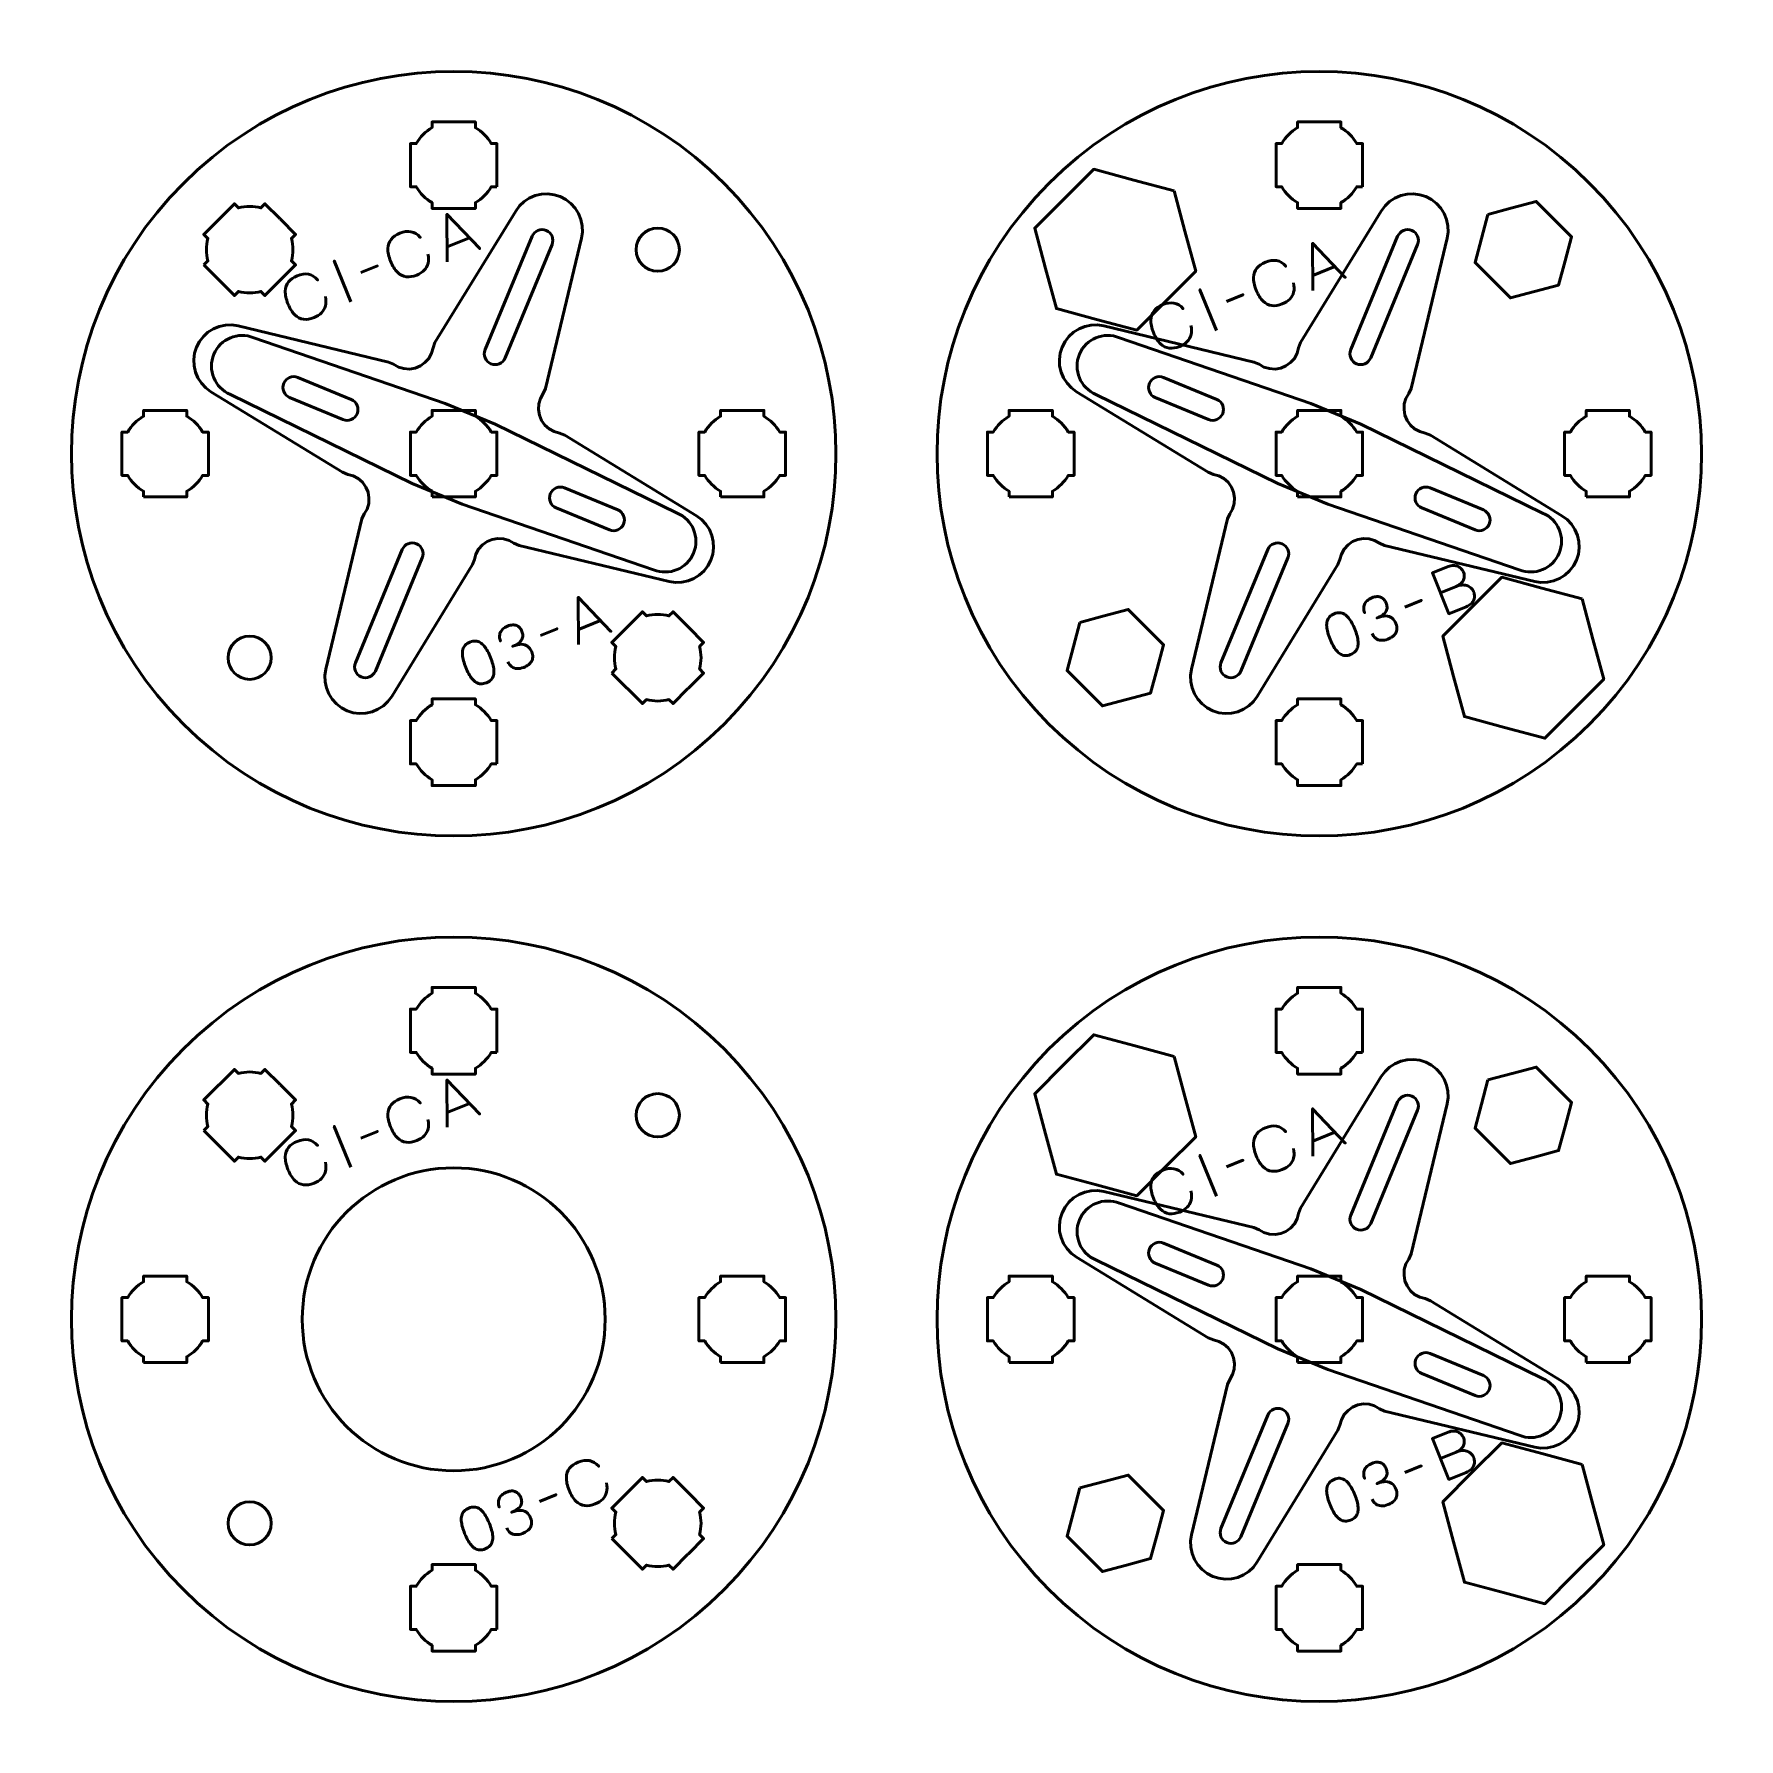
# Model space of a CAD drawing. Header units: centimetres. Extents: x -16.4 to -4.6, y -20.8 to -8.9.
import ezdxf

# ---------------------------------------------------------------- set-up
doc = ezdxf.new("R2010")
doc.units = ezdxf.units.CM
doc.header["$MEASUREMENT"] = 0
doc.layers.add('Layer 1', color=7, linetype='Continuous')

msp = doc.modelspace()

# ---------------------------------------------------------------- linework, layer by layer
at = {"layer": 'Layer 1', "lineweight": 53}
for points, knots in [([(-15.37382, -9.97616), (-14.33912, -8.94146), (-12.66088, -8.94146), (-11.62615, -9.97619), (-11.62615, -9.97619), (-10.59145, -11.01089), (-10.59145, -12.68913), (-11.62615, -13.72383), (-11.62615, -13.72383), (-12.66088, -14.75855), (-14.33912, -14.75855), (-15.37382, -13.72385), (-15.37382, -13.72385), (-16.40855, -12.68913), (-16.40855, -11.01089), (-15.37382, -9.97616)], [0, 0, 0, 0, 0.25, 0.25, 0.25, 0.25, 0.5, 0.5, 0.5, 0.5, 0.75, 0.75, 0.75, 0.75, 1, 1, 1, 1]), ([(-5.62616, -9.97618), (-4.59146, -11.01088), (-4.59146, -12.68912), (-5.62619, -13.72385), (-5.62619, -13.72385), (-6.66089, -14.75855), (-8.33913, -14.75855), (-9.37383, -13.72385), (-9.37383, -13.72385), (-10.40855, -12.68912), (-10.40855, -11.01088), (-9.37385, -9.97618), (-9.37385, -9.97618), (-8.33913, -8.94145), (-6.66089, -8.94145), (-5.62616, -9.97618)], [0, 0, 0, 0, 0.25, 0.25, 0.25, 0.25, 0.5, 0.5, 0.5, 0.5, 0.75, 0.75, 0.75, 0.75, 1, 1, 1, 1]), ([(-13.19997, -9.99998), (-13.19997, -9.99998), (-13.24017, -9.99998), (-13.24017, -9.99998), (-13.24017, -9.99998), (-13.2665, -10.0455), (-13.30446, -10.08343), (-13.34997, -10.10976), (-13.34997, -10.10976), (-13.34997, -10.10976), (-13.34997, -10.14998), (-13.34997, -10.14998), (-13.34997, -10.14998), (-13.34997, -10.14998), (-13.64997, -10.14998), (-13.64997, -10.14998), (-13.64997, -10.14998), (-13.64997, -10.14998), (-13.64997, -10.10979), (-13.64997, -10.10979), (-13.64997, -10.10979), (-13.6955, -10.08346), (-13.73349, -10.04551), (-13.75985, -9.99998), (-13.75985, -9.99998), (-13.75985, -9.99998), (-13.79997, -9.99998), (-13.79997, -9.99998), (-13.79997, -9.99998), (-13.79997, -9.99998), (-13.79997, -9.85456), (-13.79997, -9.85456), (-13.79997, -9.85456), (-13.79997, -9.85456), (-13.80003, -9.84991), (-13.80003, -9.84991), (-13.80003, -9.84991), (-13.80003, -9.84991), (-13.79997, -9.84527), (-13.79997, -9.84527), (-13.79997, -9.84527), (-13.79997, -9.84527), (-13.79997, -9.69998), (-13.79997, -9.69998), (-13.79997, -9.69998), (-13.79997, -9.69998), (-13.7599, -9.69998), (-13.7599, -9.69998), (-13.7599, -9.69998), (-13.73355, -9.65441), (-13.69555, -9.6164), (-13.64997, -9.59004), (-13.64997, -9.59004), (-13.64997, -9.59004), (-13.64997, -9.54998), (-13.64997, -9.54998), (-13.64997, -9.54998), (-13.64997, -9.54998), (-13.50669, -9.54998), (-13.50669, -9.54998), (-13.50669, -9.54998), (-13.50669, -9.54998), (-13.50002, -9.5499), (-13.50002, -9.5499), (-13.50002, -9.5499), (-13.50002, -9.5499), (-13.49334, -9.54998), (-13.49334, -9.54998), (-13.49334, -9.54998), (-13.49334, -9.54998), (-13.34997, -9.54998), (-13.34997, -9.54998), (-13.34997, -9.54998), (-13.34997, -9.54998), (-13.34997, -9.59008), (-13.34997, -9.59008), (-13.34997, -9.59008), (-13.30443, -9.61644), (-13.26645, -9.65443), (-13.24012, -9.69998), (-13.24012, -9.69998), (-13.24012, -9.69998), (-13.19997, -9.69998), (-13.19997, -9.69998), (-13.19997, -9.69998), (-13.19997, -9.69998), (-13.19997, -9.99998), (-13.19997, -9.99998)], [0, 0, 0, 0, 0.04545455, 0.04545455, 0.04545455, 0.04545455, 0.09090909, 0.09090909, 0.09090909, 0.09090909, 0.13636364, 0.13636364, 0.13636364, 0.13636364, 0.18181818, 0.18181818, 0.18181818, 0.18181818, 0.22727273, 0.22727273, 0.22727273, 0.22727273, 0.27272727, 0.27272727, 0.27272727, 0.27272727, 0.31818182, 0.31818182, 0.31818182, 0.31818182, 0.36363636, 0.36363636, 0.36363636, 0.36363636, 0.40909091, 0.40909091, 0.40909091, 0.40909091, 0.45454545, 0.45454545, 0.45454545, 0.45454545, 0.5, 0.5, 0.5, 0.5, 0.54545455, 0.54545455, 0.54545455, 0.54545455, 0.59090909, 0.59090909, 0.59090909, 0.59090909, 0.63636364, 0.63636364, 0.63636364, 0.63636364, 0.68181818, 0.68181818, 0.68181818, 0.68181818, 0.72727273, 0.72727273, 0.72727273, 0.72727273, 0.77272727, 0.77272727, 0.77272727, 0.77272727, 0.81818182, 0.81818182, 0.81818182, 0.81818182, 0.86363636, 0.86363636, 0.86363636, 0.86363636, 0.90909091, 0.90909091, 0.90909091, 0.90909091, 0.95454545, 0.95454545, 0.95454545, 0.95454545, 1, 1, 1, 1]), ([(-7.19997, -9.99998), (-7.19997, -9.99998), (-7.24017, -9.99998), (-7.24017, -9.99998), (-7.24017, -9.99998), (-7.2665, -10.0455), (-7.30446, -10.08343), (-7.34997, -10.10976), (-7.34997, -10.10976), (-7.34997, -10.10976), (-7.34997, -10.14998), (-7.34997, -10.14998), (-7.34997, -10.14998), (-7.34997, -10.14998), (-7.64997, -10.14998), (-7.64997, -10.14998), (-7.64997, -10.14998), (-7.64997, -10.14998), (-7.64997, -10.10979), (-7.64997, -10.10979), (-7.64997, -10.10979), (-7.6955, -10.08346), (-7.73349, -10.04551), (-7.75985, -9.99998), (-7.75985, -9.99998), (-7.75985, -9.99998), (-7.79997, -9.99998), (-7.79997, -9.99998), (-7.79997, -9.99998), (-7.79997, -9.99998), (-7.79997, -9.85456), (-7.79997, -9.85456), (-7.79997, -9.85456), (-7.79997, -9.85456), (-7.80003, -9.84991), (-7.80003, -9.84991), (-7.80003, -9.84991), (-7.80003, -9.84991), (-7.79997, -9.84527), (-7.79997, -9.84527), (-7.79997, -9.84527), (-7.79997, -9.84527), (-7.79997, -9.69998), (-7.79997, -9.69998), (-7.79997, -9.69998), (-7.79997, -9.69998), (-7.7599, -9.69998), (-7.7599, -9.69998), (-7.7599, -9.69998), (-7.73355, -9.65441), (-7.69555, -9.6164), (-7.64997, -9.59004), (-7.64997, -9.59004), (-7.64997, -9.59004), (-7.64997, -9.54998), (-7.64997, -9.54998), (-7.64997, -9.54998), (-7.64997, -9.54998), (-7.50669, -9.54998), (-7.50669, -9.54998), (-7.50669, -9.54998), (-7.50669, -9.54998), (-7.50002, -9.5499), (-7.50002, -9.5499), (-7.50002, -9.5499), (-7.50002, -9.5499), (-7.49334, -9.54998), (-7.49334, -9.54998), (-7.49334, -9.54998), (-7.49334, -9.54998), (-7.34997, -9.54998), (-7.34997, -9.54998), (-7.34997, -9.54998), (-7.34997, -9.54998), (-7.34997, -9.59008), (-7.34997, -9.59008), (-7.34997, -9.59008), (-7.30443, -9.61644), (-7.26645, -9.65443), (-7.24012, -9.69998), (-7.24012, -9.69998), (-7.24012, -9.69998), (-7.19997, -9.69998), (-7.19997, -9.69998), (-7.19997, -9.69998), (-7.19997, -9.69998), (-7.19997, -9.99998), (-7.19997, -9.99998)], [0, 0, 0, 0, 0.04545455, 0.04545455, 0.04545455, 0.04545455, 0.09090909, 0.09090909, 0.09090909, 0.09090909, 0.13636364, 0.13636364, 0.13636364, 0.13636364, 0.18181818, 0.18181818, 0.18181818, 0.18181818, 0.22727273, 0.22727273, 0.22727273, 0.22727273, 0.27272727, 0.27272727, 0.27272727, 0.27272727, 0.31818182, 0.31818182, 0.31818182, 0.31818182, 0.36363636, 0.36363636, 0.36363636, 0.36363636, 0.40909091, 0.40909091, 0.40909091, 0.40909091, 0.45454545, 0.45454545, 0.45454545, 0.45454545, 0.5, 0.5, 0.5, 0.5, 0.54545455, 0.54545455, 0.54545455, 0.54545455, 0.59090909, 0.59090909, 0.59090909, 0.59090909, 0.63636364, 0.63636364, 0.63636364, 0.63636364, 0.68181818, 0.68181818, 0.68181818, 0.68181818, 0.72727273, 0.72727273, 0.72727273, 0.72727273, 0.77272727, 0.77272727, 0.77272727, 0.77272727, 0.81818182, 0.81818182, 0.81818182, 0.81818182, 0.86363636, 0.86363636, 0.86363636, 0.86363636, 0.90909091, 0.90909091, 0.90909091, 0.90909091, 0.95454545, 0.95454545, 0.95454545, 0.95454545, 1, 1, 1, 1]), ([(-8.50598, -10.02754), (-8.50598, -10.02754), (-8.43126, -10.30637), (-8.43126, -10.30637), (-8.43126, -10.30637), (-8.43126, -10.30637), (-8.35655, -10.58522), (-8.35655, -10.58522), (-8.35655, -10.58522), (-8.35655, -10.58522), (-8.56067, -10.78934), (-8.56067, -10.78934), (-8.56067, -10.78934), (-8.56067, -10.78934), (-8.76479, -10.99346), (-8.76479, -10.99346), (-8.76479, -10.99346), (-8.76479, -10.99346), (-9.04364, -10.91875), (-9.04364, -10.91875), (-9.04364, -10.91875), (-9.04364, -10.91875), (-9.32247, -10.84403), (-9.32247, -10.84403), (-9.32247, -10.84403), (-9.32247, -10.84403), (-9.39718, -10.5652), (-9.39718, -10.5652), (-9.39718, -10.5652), (-9.39718, -10.5652), (-9.4719, -10.28636), (-9.4719, -10.28636), (-9.4719, -10.28636), (-9.4719, -10.28636), (-9.26778, -10.08223), (-9.26778, -10.08223), (-9.26778, -10.08223), (-9.26778, -10.08223), (-9.06365, -9.87811), (-9.06365, -9.87811), (-9.06365, -9.87811), (-9.06365, -9.87811), (-8.78481, -9.95283), (-8.78481, -9.95283), (-8.78481, -9.95283), (-8.78481, -9.95283), (-8.50598, -10.02754), (-8.50598, -10.02754)], [0, 0, 0, 0, 0.08333333, 0.08333333, 0.08333333, 0.08333333, 0.16666667, 0.16666667, 0.16666667, 0.16666667, 0.25, 0.25, 0.25, 0.25, 0.33333333, 0.33333333, 0.33333333, 0.33333333, 0.41666667, 0.41666667, 0.41666667, 0.41666667, 0.5, 0.5, 0.5, 0.5, 0.58333333, 0.58333333, 0.58333333, 0.58333333, 0.66666667, 0.66666667, 0.66666667, 0.66666667, 0.75, 0.75, 0.75, 0.75, 0.83333333, 0.83333333, 0.83333333, 0.83333333, 0.91666667, 0.91666667, 0.91666667, 0.91666667, 1, 1, 1, 1]), ([(-15.23245, -10.54182), (-15.23245, -10.54182), (-15.20403, -10.51339), (-15.20403, -10.51339), (-15.20403, -10.51339), (-15.2176, -10.46259), (-15.21758, -10.40893), (-15.20401, -10.35813), (-15.20401, -10.35813), (-15.20401, -10.35813), (-15.23245, -10.32969), (-15.23245, -10.32969), (-15.23245, -10.32969), (-15.23245, -10.32969), (-15.02032, -10.11756), (-15.02032, -10.11756), (-15.02032, -10.11756), (-15.02032, -10.11756), (-14.9919, -10.14597), (-14.9919, -10.14597), (-14.9919, -10.14597), (-14.94109, -10.1324), (-14.88739, -10.13237), (-14.83656, -10.14593), (-14.83656, -10.14593), (-14.83656, -10.14593), (-14.80819, -10.11756), (-14.80819, -10.11756), (-14.80819, -10.11756), (-14.80819, -10.11756), (-14.70536, -10.22038), (-14.70536, -10.22038), (-14.70536, -10.22038), (-14.70536, -10.22038), (-14.70203, -10.22363), (-14.70203, -10.22363), (-14.70203, -10.22363), (-14.70203, -10.22363), (-14.69879, -10.22695), (-14.69879, -10.22695), (-14.69879, -10.22695), (-14.69879, -10.22695), (-14.59606, -10.32969), (-14.59606, -10.32969), (-14.59606, -10.32969), (-14.59606, -10.32969), (-14.62439, -10.35802), (-14.62439, -10.35802), (-14.62439, -10.35802), (-14.6108, -10.40888), (-14.61079, -10.46262), (-14.62438, -10.51349), (-14.62438, -10.51349), (-14.62438, -10.51349), (-14.59606, -10.54182), (-14.59606, -10.54182), (-14.59606, -10.54182), (-14.59606, -10.54182), (-14.69737, -10.64313), (-14.69737, -10.64313), (-14.69737, -10.64313), (-14.69737, -10.64313), (-14.70203, -10.64791), (-14.70203, -10.64791), (-14.70203, -10.64791), (-14.70203, -10.64791), (-14.70681, -10.65257), (-14.70681, -10.65257), (-14.70681, -10.65257), (-14.70681, -10.65257), (-14.80819, -10.75395), (-14.80819, -10.75395), (-14.80819, -10.75395), (-14.80819, -10.75395), (-14.83654, -10.7256), (-14.83654, -10.7256), (-14.83654, -10.7256), (-14.88739, -10.73916), (-14.9411, -10.73915), (-14.99193, -10.72556), (-14.99193, -10.72556), (-14.99193, -10.72556), (-15.02032, -10.75395), (-15.02032, -10.75395), (-15.02032, -10.75395), (-15.02032, -10.75395), (-15.23245, -10.54182), (-15.23245, -10.54182)], [0, 0, 0, 0, 0.04545455, 0.04545455, 0.04545455, 0.04545455, 0.09090909, 0.09090909, 0.09090909, 0.09090909, 0.13636364, 0.13636364, 0.13636364, 0.13636364, 0.18181818, 0.18181818, 0.18181818, 0.18181818, 0.22727273, 0.22727273, 0.22727273, 0.22727273, 0.27272727, 0.27272727, 0.27272727, 0.27272727, 0.31818182, 0.31818182, 0.31818182, 0.31818182, 0.36363636, 0.36363636, 0.36363636, 0.36363636, 0.40909091, 0.40909091, 0.40909091, 0.40909091, 0.45454545, 0.45454545, 0.45454545, 0.45454545, 0.5, 0.5, 0.5, 0.5, 0.54545455, 0.54545455, 0.54545455, 0.54545455, 0.59090909, 0.59090909, 0.59090909, 0.59090909, 0.63636364, 0.63636364, 0.63636364, 0.63636364, 0.68181818, 0.68181818, 0.68181818, 0.68181818, 0.72727273, 0.72727273, 0.72727273, 0.72727273, 0.77272727, 0.77272727, 0.77272727, 0.77272727, 0.81818182, 0.81818182, 0.81818182, 0.81818182, 0.86363636, 0.86363636, 0.86363636, 0.86363636, 0.90909091, 0.90909091, 0.90909091, 0.90909091, 0.95454545, 0.95454545, 0.95454545, 0.95454545, 1, 1, 1, 1]), ([(-6.33075, -10.19084), (-6.33075, -10.19084), (-6.16345, -10.14601), (-6.16345, -10.14601), (-6.16345, -10.14601), (-6.16345, -10.14601), (-5.99614, -10.10118), (-5.99614, -10.10118), (-5.99614, -10.10118), (-5.99614, -10.10118), (-5.87367, -10.22366), (-5.87367, -10.22366), (-5.87367, -10.22366), (-5.87367, -10.22366), (-5.75119, -10.34613), (-5.75119, -10.34613), (-5.75119, -10.34613), (-5.75119, -10.34613), (-5.79602, -10.51344), (-5.79602, -10.51344), (-5.79602, -10.51344), (-5.79602, -10.51344), (-5.84085, -10.68074), (-5.84085, -10.68074), (-5.84085, -10.68074), (-5.84085, -10.68074), (-6.00815, -10.72557), (-6.00815, -10.72557), (-6.00815, -10.72557), (-6.00815, -10.72557), (-6.17546, -10.7704), (-6.17546, -10.7704), (-6.17546, -10.7704), (-6.17546, -10.7704), (-6.29793, -10.64792), (-6.29793, -10.64792), (-6.29793, -10.64792), (-6.29793, -10.64792), (-6.42041, -10.52545), (-6.42041, -10.52545), (-6.42041, -10.52545), (-6.42041, -10.52545), (-6.37558, -10.35814), (-6.37558, -10.35814), (-6.37558, -10.35814), (-6.37558, -10.35814), (-6.33075, -10.19084), (-6.33075, -10.19084)], [0, 0, 0, 0, 0.08333333, 0.08333333, 0.08333333, 0.08333333, 0.16666667, 0.16666667, 0.16666667, 0.16666667, 0.25, 0.25, 0.25, 0.25, 0.33333333, 0.33333333, 0.33333333, 0.33333333, 0.41666667, 0.41666667, 0.41666667, 0.41666667, 0.5, 0.5, 0.5, 0.5, 0.58333333, 0.58333333, 0.58333333, 0.58333333, 0.66666667, 0.66666667, 0.66666667, 0.66666667, 0.75, 0.75, 0.75, 0.75, 0.83333333, 0.83333333, 0.83333333, 0.83333333, 0.91666667, 0.91666667, 0.91666667, 0.91666667, 1, 1, 1, 1]), ([(-13.14369, -11.18578), (-13.15954, -11.22403), (-13.20342, -11.24221), (-13.24168, -11.22637), (-13.24168, -11.22637), (-13.27994, -11.21052), (-13.29812, -11.16663), (-13.28227, -11.12837), (-13.28227, -11.12837), (-13.28227, -11.12837), (-12.95699, -10.34308), (-12.95699, -10.34308), (-12.95699, -10.34308), (-12.94114, -10.30482), (-12.89726, -10.28664), (-12.859, -10.30249), (-12.859, -10.30249), (-12.82074, -10.31833), (-12.80256, -10.36222), (-12.81841, -10.40048), (-12.81841, -10.40048), (-12.81841, -10.40048), (-13.14369, -11.18578), (-13.14369, -11.18578)], [0, 0, 0, 0, 0.16666667, 0.16666667, 0.16666667, 0.16666667, 0.33333333, 0.33333333, 0.33333333, 0.33333333, 0.5, 0.5, 0.5, 0.5, 0.66666667, 0.66666667, 0.66666667, 0.66666667, 0.83333333, 0.83333333, 0.83333333, 0.83333333, 1, 1, 1, 1]), ([(-12.0858, -10.28578), (-12.00297, -10.28578), (-11.9358, -10.35295), (-11.9358, -10.43578), (-11.9358, -10.43578), (-11.9358, -10.51861), (-12.00297, -10.58578), (-12.0858, -10.58578), (-12.0858, -10.58578), (-12.16863, -10.58578), (-12.2358, -10.51861), (-12.2358, -10.43578), (-12.2358, -10.43578), (-12.2358, -10.35295), (-12.16863, -10.28578), (-12.0858, -10.28578)], [0, 0, 0, 0, 0.25, 0.25, 0.25, 0.25, 0.5, 0.5, 0.5, 0.5, 0.75, 0.75, 0.75, 0.75, 1, 1, 1, 1]), ([(-7.14369, -11.18578), (-7.15954, -11.22403), (-7.20342, -11.24221), (-7.24168, -11.22637), (-7.24168, -11.22637), (-7.27994, -11.21052), (-7.29812, -11.16663), (-7.28227, -11.12837), (-7.28227, -11.12837), (-7.28227, -11.12837), (-6.95699, -10.34308), (-6.95699, -10.34308), (-6.95699, -10.34308), (-6.94114, -10.30482), (-6.89726, -10.28664), (-6.859, -10.30249), (-6.859, -10.30249), (-6.82074, -10.31833), (-6.80256, -10.36222), (-6.81841, -10.40048), (-6.81841, -10.40048), (-6.81841, -10.40048), (-7.14369, -11.18578), (-7.14369, -11.18578)], [0, 0, 0, 0, 0.16666667, 0.16666667, 0.16666667, 0.16666667, 0.33333333, 0.33333333, 0.33333333, 0.33333333, 0.5, 0.5, 0.5, 0.5, 0.66666667, 0.66666667, 0.66666667, 0.66666667, 0.83333333, 0.83333333, 0.83333333, 0.83333333, 1, 1, 1, 1]), ([(-14.57995, -11.32148), (-14.61821, -11.30564), (-14.6621, -11.32382), (-14.67794, -11.36207), (-14.67794, -11.36207), (-14.69379, -11.40033), (-14.67561, -11.44422), (-14.63735, -11.46007), (-14.63735, -11.46007), (-14.63735, -11.46007), (-14.2678, -11.61314), (-14.2678, -11.61314), (-14.2678, -11.61314), (-14.22954, -11.62899), (-14.18566, -11.61081), (-14.16981, -11.57255), (-14.16981, -11.57255), (-14.15396, -11.53429), (-14.17214, -11.4904), (-14.2104, -11.47456), (-14.2104, -11.47456), (-14.2104, -11.47456), (-14.57995, -11.32148), (-14.57995, -11.32148)], [0, 0, 0, 0, 0.16666667, 0.16666667, 0.16666667, 0.16666667, 0.33333333, 0.33333333, 0.33333333, 0.33333333, 0.5, 0.5, 0.5, 0.5, 0.66666667, 0.66666667, 0.66666667, 0.66666667, 0.83333333, 0.83333333, 0.83333333, 0.83333333, 1, 1, 1, 1]), ([(-8.57995, -11.32148), (-8.61821, -11.30564), (-8.6621, -11.32382), (-8.67794, -11.36207), (-8.67794, -11.36207), (-8.69379, -11.40033), (-8.67561, -11.44422), (-8.63735, -11.46007), (-8.63735, -11.46007), (-8.63735, -11.46007), (-8.2678, -11.61314), (-8.2678, -11.61314), (-8.2678, -11.61314), (-8.22954, -11.62899), (-8.18566, -11.61081), (-8.16981, -11.57255), (-8.16981, -11.57255), (-8.15396, -11.53429), (-8.17214, -11.4904), (-8.2104, -11.47456), (-8.2104, -11.47456), (-8.2104, -11.47456), (-8.57995, -11.32148), (-8.57995, -11.32148)], [0, 0, 0, 0, 0.16666667, 0.16666667, 0.16666667, 0.16666667, 0.33333333, 0.33333333, 0.33333333, 0.33333333, 0.5, 0.5, 0.5, 0.5, 0.66666667, 0.66666667, 0.66666667, 0.66666667, 0.83333333, 0.83333333, 0.83333333, 0.83333333, 1, 1, 1, 1]), ([(-15.65004, -12.14997), (-15.65004, -12.14997), (-15.65004, -12.10977), (-15.65004, -12.10977), (-15.65004, -12.10977), (-15.69556, -12.08344), (-15.73349, -12.04548), (-15.75982, -11.99997), (-15.75982, -11.99997), (-15.75982, -11.99997), (-15.80004, -11.99997), (-15.80004, -11.99997), (-15.80004, -11.99997), (-15.80004, -11.99997), (-15.80004, -11.69997), (-15.80004, -11.69997), (-15.80004, -11.69997), (-15.80004, -11.69997), (-15.75985, -11.69997), (-15.75985, -11.69997), (-15.75985, -11.69997), (-15.73352, -11.65444), (-15.69557, -11.61645), (-15.65004, -11.59009), (-15.65004, -11.59009), (-15.65004, -11.59009), (-15.65004, -11.54997), (-15.65004, -11.54997), (-15.65004, -11.54997), (-15.65004, -11.54997), (-15.50462, -11.54997), (-15.50462, -11.54997), (-15.50462, -11.54997), (-15.50462, -11.54997), (-15.49997, -11.54991), (-15.49997, -11.54991), (-15.49997, -11.54991), (-15.49997, -11.54991), (-15.49533, -11.54997), (-15.49533, -11.54997), (-15.49533, -11.54997), (-15.49533, -11.54997), (-15.35004, -11.54997), (-15.35004, -11.54997), (-15.35004, -11.54997), (-15.35004, -11.54997), (-15.35004, -11.59004), (-15.35004, -11.59004), (-15.35004, -11.59004), (-15.30447, -11.61639), (-15.26646, -11.65439), (-15.2401, -11.69997), (-15.2401, -11.69997), (-15.2401, -11.69997), (-15.20004, -11.69997), (-15.20004, -11.69997), (-15.20004, -11.69997), (-15.20004, -11.69997), (-15.20004, -11.84325), (-15.20004, -11.84325), (-15.20004, -11.84325), (-15.20004, -11.84325), (-15.19996, -11.84992), (-15.19996, -11.84992), (-15.19996, -11.84992), (-15.19996, -11.84992), (-15.20004, -11.8566), (-15.20004, -11.8566), (-15.20004, -11.8566), (-15.20004, -11.8566), (-15.20004, -11.99997), (-15.20004, -11.99997), (-15.20004, -11.99997), (-15.20004, -11.99997), (-15.24014, -11.99997), (-15.24014, -11.99997), (-15.24014, -11.99997), (-15.2665, -12.04551), (-15.30449, -12.08349), (-15.35004, -12.10982), (-15.35004, -12.10982), (-15.35004, -12.10982), (-15.35004, -12.14997), (-15.35004, -12.14997), (-15.35004, -12.14997), (-15.35004, -12.14997), (-15.65004, -12.14997), (-15.65004, -12.14997)], [0, 0, 0, 0, 0.04545455, 0.04545455, 0.04545455, 0.04545455, 0.09090909, 0.09090909, 0.09090909, 0.09090909, 0.13636364, 0.13636364, 0.13636364, 0.13636364, 0.18181818, 0.18181818, 0.18181818, 0.18181818, 0.22727273, 0.22727273, 0.22727273, 0.22727273, 0.27272727, 0.27272727, 0.27272727, 0.27272727, 0.31818182, 0.31818182, 0.31818182, 0.31818182, 0.36363636, 0.36363636, 0.36363636, 0.36363636, 0.40909091, 0.40909091, 0.40909091, 0.40909091, 0.45454545, 0.45454545, 0.45454545, 0.45454545, 0.5, 0.5, 0.5, 0.5, 0.54545455, 0.54545455, 0.54545455, 0.54545455, 0.59090909, 0.59090909, 0.59090909, 0.59090909, 0.63636364, 0.63636364, 0.63636364, 0.63636364, 0.68181818, 0.68181818, 0.68181818, 0.68181818, 0.72727273, 0.72727273, 0.72727273, 0.72727273, 0.77272727, 0.77272727, 0.77272727, 0.77272727, 0.81818182, 0.81818182, 0.81818182, 0.81818182, 0.86363636, 0.86363636, 0.86363636, 0.86363636, 0.90909091, 0.90909091, 0.90909091, 0.90909091, 0.95454545, 0.95454545, 0.95454545, 0.95454545, 1, 1, 1, 1]), ([(-13.65004, -12.14997), (-13.65004, -12.14997), (-13.65004, -12.10977), (-13.65004, -12.10977), (-13.65004, -12.10977), (-13.69556, -12.08344), (-13.73349, -12.04548), (-13.75982, -11.99997), (-13.75982, -11.99997), (-13.75982, -11.99997), (-13.80004, -11.99997), (-13.80004, -11.99997), (-13.80004, -11.99997), (-13.80004, -11.99997), (-13.80004, -11.69997), (-13.80004, -11.69997), (-13.80004, -11.69997), (-13.80004, -11.69997), (-13.75985, -11.69997), (-13.75985, -11.69997), (-13.75985, -11.69997), (-13.73352, -11.65444), (-13.69557, -11.61645), (-13.65004, -11.59009), (-13.65004, -11.59009), (-13.65004, -11.59009), (-13.65004, -11.54997), (-13.65004, -11.54997), (-13.65004, -11.54997), (-13.65004, -11.54997), (-13.50462, -11.54997), (-13.50462, -11.54997), (-13.50462, -11.54997), (-13.50462, -11.54997), (-13.49997, -11.54991), (-13.49997, -11.54991), (-13.49997, -11.54991), (-13.49997, -11.54991), (-13.49533, -11.54997), (-13.49533, -11.54997), (-13.49533, -11.54997), (-13.49533, -11.54997), (-13.35004, -11.54997), (-13.35004, -11.54997), (-13.35004, -11.54997), (-13.35004, -11.54997), (-13.35004, -11.59004), (-13.35004, -11.59004), (-13.35004, -11.59004), (-13.30447, -11.61639), (-13.26646, -11.65439), (-13.2401, -11.69997), (-13.2401, -11.69997), (-13.2401, -11.69997), (-13.20004, -11.69997), (-13.20004, -11.69997), (-13.20004, -11.69997), (-13.20004, -11.69997), (-13.20004, -11.84325), (-13.20004, -11.84325), (-13.20004, -11.84325), (-13.20004, -11.84325), (-13.19996, -11.84992), (-13.19996, -11.84992), (-13.19996, -11.84992), (-13.19996, -11.84992), (-13.20004, -11.8566), (-13.20004, -11.8566), (-13.20004, -11.8566), (-13.20004, -11.8566), (-13.20004, -11.99997), (-13.20004, -11.99997), (-13.20004, -11.99997), (-13.20004, -11.99997), (-13.24014, -11.99997), (-13.24014, -11.99997), (-13.24014, -11.99997), (-13.2665, -12.04551), (-13.30449, -12.08349), (-13.35004, -12.10982), (-13.35004, -12.10982), (-13.35004, -12.10982), (-13.35004, -12.14997), (-13.35004, -12.14997), (-13.35004, -12.14997), (-13.35004, -12.14997), (-13.65004, -12.14997), (-13.65004, -12.14997)], [0, 0, 0, 0, 0.04545455, 0.04545455, 0.04545455, 0.04545455, 0.09090909, 0.09090909, 0.09090909, 0.09090909, 0.13636364, 0.13636364, 0.13636364, 0.13636364, 0.18181818, 0.18181818, 0.18181818, 0.18181818, 0.22727273, 0.22727273, 0.22727273, 0.22727273, 0.27272727, 0.27272727, 0.27272727, 0.27272727, 0.31818182, 0.31818182, 0.31818182, 0.31818182, 0.36363636, 0.36363636, 0.36363636, 0.36363636, 0.40909091, 0.40909091, 0.40909091, 0.40909091, 0.45454545, 0.45454545, 0.45454545, 0.45454545, 0.5, 0.5, 0.5, 0.5, 0.54545455, 0.54545455, 0.54545455, 0.54545455, 0.59090909, 0.59090909, 0.59090909, 0.59090909, 0.63636364, 0.63636364, 0.63636364, 0.63636364, 0.68181818, 0.68181818, 0.68181818, 0.68181818, 0.72727273, 0.72727273, 0.72727273, 0.72727273, 0.77272727, 0.77272727, 0.77272727, 0.77272727, 0.81818182, 0.81818182, 0.81818182, 0.81818182, 0.86363636, 0.86363636, 0.86363636, 0.86363636, 0.90909091, 0.90909091, 0.90909091, 0.90909091, 0.95454545, 0.95454545, 0.95454545, 0.95454545, 1, 1, 1, 1]), ([(-11.65004, -12.14997), (-11.65004, -12.14997), (-11.65004, -12.10977), (-11.65004, -12.10977), (-11.65004, -12.10977), (-11.69556, -12.08344), (-11.73349, -12.04548), (-11.75982, -11.99997), (-11.75982, -11.99997), (-11.75982, -11.99997), (-11.80004, -11.99997), (-11.80004, -11.99997), (-11.80004, -11.99997), (-11.80004, -11.99997), (-11.80004, -11.69997), (-11.80004, -11.69997), (-11.80004, -11.69997), (-11.80004, -11.69997), (-11.75985, -11.69997), (-11.75985, -11.69997), (-11.75985, -11.69997), (-11.73352, -11.65444), (-11.69557, -11.61645), (-11.65004, -11.59009), (-11.65004, -11.59009), (-11.65004, -11.59009), (-11.65004, -11.54997), (-11.65004, -11.54997), (-11.65004, -11.54997), (-11.65004, -11.54997), (-11.50462, -11.54997), (-11.50462, -11.54997), (-11.50462, -11.54997), (-11.50462, -11.54997), (-11.49997, -11.54991), (-11.49997, -11.54991), (-11.49997, -11.54991), (-11.49997, -11.54991), (-11.49533, -11.54997), (-11.49533, -11.54997), (-11.49533, -11.54997), (-11.49533, -11.54997), (-11.35004, -11.54997), (-11.35004, -11.54997), (-11.35004, -11.54997), (-11.35004, -11.54997), (-11.35004, -11.59004), (-11.35004, -11.59004), (-11.35004, -11.59004), (-11.30447, -11.61639), (-11.26646, -11.65439), (-11.2401, -11.69997), (-11.2401, -11.69997), (-11.2401, -11.69997), (-11.20004, -11.69997), (-11.20004, -11.69997), (-11.20004, -11.69997), (-11.20004, -11.69997), (-11.20004, -11.84325), (-11.20004, -11.84325), (-11.20004, -11.84325), (-11.20004, -11.84325), (-11.19996, -11.84992), (-11.19996, -11.84992), (-11.19996, -11.84992), (-11.19996, -11.84992), (-11.20004, -11.8566), (-11.20004, -11.8566), (-11.20004, -11.8566), (-11.20004, -11.8566), (-11.20004, -11.99997), (-11.20004, -11.99997), (-11.20004, -11.99997), (-11.20004, -11.99997), (-11.24014, -11.99997), (-11.24014, -11.99997), (-11.24014, -11.99997), (-11.2665, -12.04551), (-11.30449, -12.08349), (-11.35004, -12.10982), (-11.35004, -12.10982), (-11.35004, -12.10982), (-11.35004, -12.14997), (-11.35004, -12.14997), (-11.35004, -12.14997), (-11.35004, -12.14997), (-11.65004, -12.14997), (-11.65004, -12.14997)], [0, 0, 0, 0, 0.04545455, 0.04545455, 0.04545455, 0.04545455, 0.09090909, 0.09090909, 0.09090909, 0.09090909, 0.13636364, 0.13636364, 0.13636364, 0.13636364, 0.18181818, 0.18181818, 0.18181818, 0.18181818, 0.22727273, 0.22727273, 0.22727273, 0.22727273, 0.27272727, 0.27272727, 0.27272727, 0.27272727, 0.31818182, 0.31818182, 0.31818182, 0.31818182, 0.36363636, 0.36363636, 0.36363636, 0.36363636, 0.40909091, 0.40909091, 0.40909091, 0.40909091, 0.45454545, 0.45454545, 0.45454545, 0.45454545, 0.5, 0.5, 0.5, 0.5, 0.54545455, 0.54545455, 0.54545455, 0.54545455, 0.59090909, 0.59090909, 0.59090909, 0.59090909, 0.63636364, 0.63636364, 0.63636364, 0.63636364, 0.68181818, 0.68181818, 0.68181818, 0.68181818, 0.72727273, 0.72727273, 0.72727273, 0.72727273, 0.77272727, 0.77272727, 0.77272727, 0.77272727, 0.81818182, 0.81818182, 0.81818182, 0.81818182, 0.86363636, 0.86363636, 0.86363636, 0.86363636, 0.90909091, 0.90909091, 0.90909091, 0.90909091, 0.95454545, 0.95454545, 0.95454545, 0.95454545, 1, 1, 1, 1]), ([(-9.65004, -12.14997), (-9.65004, -12.14997), (-9.65004, -12.10977), (-9.65004, -12.10977), (-9.65004, -12.10977), (-9.69556, -12.08344), (-9.73349, -12.04548), (-9.75982, -11.99997), (-9.75982, -11.99997), (-9.75982, -11.99997), (-9.80004, -11.99997), (-9.80004, -11.99997), (-9.80004, -11.99997), (-9.80004, -11.99997), (-9.80004, -11.69997), (-9.80004, -11.69997), (-9.80004, -11.69997), (-9.80004, -11.69997), (-9.75985, -11.69997), (-9.75985, -11.69997), (-9.75985, -11.69997), (-9.73352, -11.65444), (-9.69557, -11.61645), (-9.65004, -11.59009), (-9.65004, -11.59009), (-9.65004, -11.59009), (-9.65004, -11.54997), (-9.65004, -11.54997), (-9.65004, -11.54997), (-9.65004, -11.54997), (-9.50462, -11.54997), (-9.50462, -11.54997), (-9.50462, -11.54997), (-9.50462, -11.54997), (-9.49997, -11.54991), (-9.49997, -11.54991), (-9.49997, -11.54991), (-9.49997, -11.54991), (-9.49533, -11.54997), (-9.49533, -11.54997), (-9.49533, -11.54997), (-9.49533, -11.54997), (-9.35004, -11.54997), (-9.35004, -11.54997), (-9.35004, -11.54997), (-9.35004, -11.54997), (-9.35004, -11.59004), (-9.35004, -11.59004), (-9.35004, -11.59004), (-9.30447, -11.61639), (-9.26646, -11.65439), (-9.2401, -11.69997), (-9.2401, -11.69997), (-9.2401, -11.69997), (-9.20004, -11.69997), (-9.20004, -11.69997), (-9.20004, -11.69997), (-9.20004, -11.69997), (-9.20004, -11.84325), (-9.20004, -11.84325), (-9.20004, -11.84325), (-9.20004, -11.84325), (-9.19996, -11.84992), (-9.19996, -11.84992), (-9.19996, -11.84992), (-9.19996, -11.84992), (-9.20004, -11.8566), (-9.20004, -11.8566), (-9.20004, -11.8566), (-9.20004, -11.8566), (-9.20004, -11.99997), (-9.20004, -11.99997), (-9.20004, -11.99997), (-9.20004, -11.99997), (-9.24014, -11.99997), (-9.24014, -11.99997), (-9.24014, -11.99997), (-9.2665, -12.04551), (-9.30449, -12.08349), (-9.35004, -12.10982), (-9.35004, -12.10982), (-9.35004, -12.10982), (-9.35004, -12.14997), (-9.35004, -12.14997), (-9.35004, -12.14997), (-9.35004, -12.14997), (-9.65004, -12.14997), (-9.65004, -12.14997)], [0, 0, 0, 0, 0.04545455, 0.04545455, 0.04545455, 0.04545455, 0.09090909, 0.09090909, 0.09090909, 0.09090909, 0.13636364, 0.13636364, 0.13636364, 0.13636364, 0.18181818, 0.18181818, 0.18181818, 0.18181818, 0.22727273, 0.22727273, 0.22727273, 0.22727273, 0.27272727, 0.27272727, 0.27272727, 0.27272727, 0.31818182, 0.31818182, 0.31818182, 0.31818182, 0.36363636, 0.36363636, 0.36363636, 0.36363636, 0.40909091, 0.40909091, 0.40909091, 0.40909091, 0.45454545, 0.45454545, 0.45454545, 0.45454545, 0.5, 0.5, 0.5, 0.5, 0.54545455, 0.54545455, 0.54545455, 0.54545455, 0.59090909, 0.59090909, 0.59090909, 0.59090909, 0.63636364, 0.63636364, 0.63636364, 0.63636364, 0.68181818, 0.68181818, 0.68181818, 0.68181818, 0.72727273, 0.72727273, 0.72727273, 0.72727273, 0.77272727, 0.77272727, 0.77272727, 0.77272727, 0.81818182, 0.81818182, 0.81818182, 0.81818182, 0.86363636, 0.86363636, 0.86363636, 0.86363636, 0.90909091, 0.90909091, 0.90909091, 0.90909091, 0.95454545, 0.95454545, 0.95454545, 0.95454545, 1, 1, 1, 1]), ([(-7.65004, -12.14997), (-7.65004, -12.14997), (-7.65004, -12.10977), (-7.65004, -12.10977), (-7.65004, -12.10977), (-7.69556, -12.08344), (-7.73349, -12.04548), (-7.75982, -11.99997), (-7.75982, -11.99997), (-7.75982, -11.99997), (-7.80004, -11.99997), (-7.80004, -11.99997), (-7.80004, -11.99997), (-7.80004, -11.99997), (-7.80004, -11.69997), (-7.80004, -11.69997), (-7.80004, -11.69997), (-7.80004, -11.69997), (-7.75985, -11.69997), (-7.75985, -11.69997), (-7.75985, -11.69997), (-7.73352, -11.65444), (-7.69557, -11.61645), (-7.65004, -11.59009), (-7.65004, -11.59009), (-7.65004, -11.59009), (-7.65004, -11.54997), (-7.65004, -11.54997), (-7.65004, -11.54997), (-7.65004, -11.54997), (-7.50462, -11.54997), (-7.50462, -11.54997), (-7.50462, -11.54997), (-7.50462, -11.54997), (-7.49997, -11.54991), (-7.49997, -11.54991), (-7.49997, -11.54991), (-7.49997, -11.54991), (-7.49533, -11.54997), (-7.49533, -11.54997), (-7.49533, -11.54997), (-7.49533, -11.54997), (-7.35004, -11.54997), (-7.35004, -11.54997), (-7.35004, -11.54997), (-7.35004, -11.54997), (-7.35004, -11.59004), (-7.35004, -11.59004), (-7.35004, -11.59004), (-7.30447, -11.61639), (-7.26646, -11.65439), (-7.2401, -11.69997), (-7.2401, -11.69997), (-7.2401, -11.69997), (-7.20004, -11.69997), (-7.20004, -11.69997), (-7.20004, -11.69997), (-7.20004, -11.69997), (-7.20004, -11.84325), (-7.20004, -11.84325), (-7.20004, -11.84325), (-7.20004, -11.84325), (-7.19996, -11.84992), (-7.19996, -11.84992), (-7.19996, -11.84992), (-7.19996, -11.84992), (-7.20004, -11.8566), (-7.20004, -11.8566), (-7.20004, -11.8566), (-7.20004, -11.8566), (-7.20004, -11.99997), (-7.20004, -11.99997), (-7.20004, -11.99997), (-7.20004, -11.99997), (-7.24014, -11.99997), (-7.24014, -11.99997), (-7.24014, -11.99997), (-7.2665, -12.04551), (-7.30449, -12.08349), (-7.35004, -12.10982), (-7.35004, -12.10982), (-7.35004, -12.10982), (-7.35004, -12.14997), (-7.35004, -12.14997), (-7.35004, -12.14997), (-7.35004, -12.14997), (-7.65004, -12.14997), (-7.65004, -12.14997)], [0, 0, 0, 0, 0.04545455, 0.04545455, 0.04545455, 0.04545455, 0.09090909, 0.09090909, 0.09090909, 0.09090909, 0.13636364, 0.13636364, 0.13636364, 0.13636364, 0.18181818, 0.18181818, 0.18181818, 0.18181818, 0.22727273, 0.22727273, 0.22727273, 0.22727273, 0.27272727, 0.27272727, 0.27272727, 0.27272727, 0.31818182, 0.31818182, 0.31818182, 0.31818182, 0.36363636, 0.36363636, 0.36363636, 0.36363636, 0.40909091, 0.40909091, 0.40909091, 0.40909091, 0.45454545, 0.45454545, 0.45454545, 0.45454545, 0.5, 0.5, 0.5, 0.5, 0.54545455, 0.54545455, 0.54545455, 0.54545455, 0.59090909, 0.59090909, 0.59090909, 0.59090909, 0.63636364, 0.63636364, 0.63636364, 0.63636364, 0.68181818, 0.68181818, 0.68181818, 0.68181818, 0.72727273, 0.72727273, 0.72727273, 0.72727273, 0.77272727, 0.77272727, 0.77272727, 0.77272727, 0.81818182, 0.81818182, 0.81818182, 0.81818182, 0.86363636, 0.86363636, 0.86363636, 0.86363636, 0.90909091, 0.90909091, 0.90909091, 0.90909091, 0.95454545, 0.95454545, 0.95454545, 0.95454545, 1, 1, 1, 1]), ([(-5.65004, -12.14997), (-5.65004, -12.14997), (-5.65004, -12.10977), (-5.65004, -12.10977), (-5.65004, -12.10977), (-5.69556, -12.08344), (-5.73349, -12.04548), (-5.75982, -11.99997), (-5.75982, -11.99997), (-5.75982, -11.99997), (-5.80004, -11.99997), (-5.80004, -11.99997), (-5.80004, -11.99997), (-5.80004, -11.99997), (-5.80004, -11.69997), (-5.80004, -11.69997), (-5.80004, -11.69997), (-5.80004, -11.69997), (-5.75985, -11.69997), (-5.75985, -11.69997), (-5.75985, -11.69997), (-5.73352, -11.65444), (-5.69557, -11.61645), (-5.65004, -11.59009), (-5.65004, -11.59009), (-5.65004, -11.59009), (-5.65004, -11.54997), (-5.65004, -11.54997), (-5.65004, -11.54997), (-5.65004, -11.54997), (-5.50462, -11.54997), (-5.50462, -11.54997), (-5.50462, -11.54997), (-5.50462, -11.54997), (-5.49997, -11.54991), (-5.49997, -11.54991), (-5.49997, -11.54991), (-5.49997, -11.54991), (-5.49533, -11.54997), (-5.49533, -11.54997), (-5.49533, -11.54997), (-5.49533, -11.54997), (-5.35004, -11.54997), (-5.35004, -11.54997), (-5.35004, -11.54997), (-5.35004, -11.54997), (-5.35004, -11.59004), (-5.35004, -11.59004), (-5.35004, -11.59004), (-5.30447, -11.61639), (-5.26646, -11.65439), (-5.2401, -11.69997), (-5.2401, -11.69997), (-5.2401, -11.69997), (-5.20004, -11.69997), (-5.20004, -11.69997), (-5.20004, -11.69997), (-5.20004, -11.69997), (-5.20004, -11.84325), (-5.20004, -11.84325), (-5.20004, -11.84325), (-5.20004, -11.84325), (-5.19996, -11.84992), (-5.19996, -11.84992), (-5.19996, -11.84992), (-5.19996, -11.84992), (-5.20004, -11.8566), (-5.20004, -11.8566), (-5.20004, -11.8566), (-5.20004, -11.8566), (-5.20004, -11.99997), (-5.20004, -11.99997), (-5.20004, -11.99997), (-5.20004, -11.99997), (-5.24014, -11.99997), (-5.24014, -11.99997), (-5.24014, -11.99997), (-5.2665, -12.04551), (-5.30449, -12.08349), (-5.35004, -12.10982), (-5.35004, -12.10982), (-5.35004, -12.10982), (-5.35004, -12.14997), (-5.35004, -12.14997), (-5.35004, -12.14997), (-5.35004, -12.14997), (-5.65004, -12.14997), (-5.65004, -12.14997)], [0, 0, 0, 0, 0.04545455, 0.04545455, 0.04545455, 0.04545455, 0.09090909, 0.09090909, 0.09090909, 0.09090909, 0.13636364, 0.13636364, 0.13636364, 0.13636364, 0.18181818, 0.18181818, 0.18181818, 0.18181818, 0.22727273, 0.22727273, 0.22727273, 0.22727273, 0.27272727, 0.27272727, 0.27272727, 0.27272727, 0.31818182, 0.31818182, 0.31818182, 0.31818182, 0.36363636, 0.36363636, 0.36363636, 0.36363636, 0.40909091, 0.40909091, 0.40909091, 0.40909091, 0.45454545, 0.45454545, 0.45454545, 0.45454545, 0.5, 0.5, 0.5, 0.5, 0.54545455, 0.54545455, 0.54545455, 0.54545455, 0.59090909, 0.59090909, 0.59090909, 0.59090909, 0.63636364, 0.63636364, 0.63636364, 0.63636364, 0.68181818, 0.68181818, 0.68181818, 0.68181818, 0.72727273, 0.72727273, 0.72727273, 0.72727273, 0.77272727, 0.77272727, 0.77272727, 0.77272727, 0.81818182, 0.81818182, 0.81818182, 0.81818182, 0.86363636, 0.86363636, 0.86363636, 0.86363636, 0.90909091, 0.90909091, 0.90909091, 0.90909091, 0.95454545, 0.95454545, 0.95454545, 0.95454545, 1, 1, 1, 1]), ([(-12.7322, -12.08685), (-12.77046, -12.071), (-12.81435, -12.08918), (-12.83019, -12.12744), (-12.83019, -12.12744), (-12.84604, -12.16569), (-12.82786, -12.20958), (-12.7896, -12.22543), (-12.7896, -12.22543), (-12.7896, -12.22543), (-12.42005, -12.3785), (-12.42005, -12.3785), (-12.42005, -12.3785), (-12.38179, -12.39435), (-12.33791, -12.37617), (-12.32206, -12.33791), (-12.32206, -12.33791), (-12.30621, -12.29965), (-12.32439, -12.25577), (-12.36265, -12.23992), (-12.36265, -12.23992), (-12.36265, -12.23992), (-12.7322, -12.08685), (-12.7322, -12.08685)], [0, 0, 0, 0, 0.16666667, 0.16666667, 0.16666667, 0.16666667, 0.33333333, 0.33333333, 0.33333333, 0.33333333, 0.5, 0.5, 0.5, 0.5, 0.66666667, 0.66666667, 0.66666667, 0.66666667, 0.83333333, 0.83333333, 0.83333333, 0.83333333, 1, 1, 1, 1]), ([(-6.7322, -12.08685), (-6.77046, -12.071), (-6.81435, -12.08918), (-6.83019, -12.12744), (-6.83019, -12.12744), (-6.84604, -12.16569), (-6.82786, -12.20958), (-6.7896, -12.22543), (-6.7896, -12.22543), (-6.7896, -12.22543), (-6.42005, -12.3785), (-6.42005, -12.3785), (-6.42005, -12.3785), (-6.38179, -12.39435), (-6.33791, -12.37617), (-6.32206, -12.33791), (-6.32206, -12.33791), (-6.30621, -12.29965), (-6.32439, -12.25577), (-6.36265, -12.23992), (-6.36265, -12.23992), (-6.36265, -12.23992), (-6.7322, -12.08685), (-6.7322, -12.08685)], [0, 0, 0, 0, 0.16666667, 0.16666667, 0.16666667, 0.16666667, 0.33333333, 0.33333333, 0.33333333, 0.33333333, 0.5, 0.5, 0.5, 0.5, 0.66666667, 0.66666667, 0.66666667, 0.66666667, 0.83333333, 0.83333333, 0.83333333, 0.83333333, 1, 1, 1, 1]), ([(-14.043, -13.3569), (-14.05885, -13.39516), (-14.10273, -13.41334), (-14.14099, -13.39749), (-14.14099, -13.39749), (-14.17925, -13.38165), (-14.19743, -13.33776), (-14.18158, -13.2995), (-14.18158, -13.2995), (-14.18158, -13.2995), (-13.8563, -12.5142), (-13.8563, -12.5142), (-13.8563, -12.5142), (-13.84045, -12.47595), (-13.79657, -12.45777), (-13.75831, -12.47361), (-13.75831, -12.47361), (-13.72005, -12.48946), (-13.70187, -12.53335), (-13.71772, -12.57161), (-13.71772, -12.57161), (-13.71772, -12.57161), (-14.043, -13.3569), (-14.043, -13.3569)], [0, 0, 0, 0, 0.16666667, 0.16666667, 0.16666667, 0.16666667, 0.33333333, 0.33333333, 0.33333333, 0.33333333, 0.5, 0.5, 0.5, 0.5, 0.66666667, 0.66666667, 0.66666667, 0.66666667, 0.83333333, 0.83333333, 0.83333333, 0.83333333, 1, 1, 1, 1]), ([(-8.043, -13.3569), (-8.05885, -13.39516), (-8.10273, -13.41334), (-8.14099, -13.39749), (-8.14099, -13.39749), (-8.17925, -13.38165), (-8.19743, -13.33776), (-8.18158, -13.2995), (-8.18158, -13.2995), (-8.18158, -13.2995), (-7.8563, -12.5142), (-7.8563, -12.5142), (-7.8563, -12.5142), (-7.84045, -12.47595), (-7.79657, -12.45777), (-7.75831, -12.47361), (-7.75831, -12.47361), (-7.72005, -12.48946), (-7.70187, -12.53335), (-7.71772, -12.57161), (-7.71772, -12.57161), (-7.71772, -12.57161), (-8.043, -13.3569), (-8.043, -13.3569)], [0, 0, 0, 0, 0.16666667, 0.16666667, 0.16666667, 0.16666667, 0.33333333, 0.33333333, 0.33333333, 0.33333333, 0.5, 0.5, 0.5, 0.5, 0.66666667, 0.66666667, 0.66666667, 0.66666667, 0.83333333, 0.83333333, 0.83333333, 0.83333333, 1, 1, 1, 1]), ([(-5.67755, -12.85597), (-5.67755, -12.85597), (-5.60284, -13.1348), (-5.60284, -13.1348), (-5.60284, -13.1348), (-5.60284, -13.1348), (-5.52812, -13.41364), (-5.52812, -13.41364), (-5.52812, -13.41364), (-5.52812, -13.41364), (-5.73224, -13.61777), (-5.73224, -13.61777), (-5.73224, -13.61777), (-5.73224, -13.61777), (-5.93637, -13.82189), (-5.93637, -13.82189), (-5.93637, -13.82189), (-5.93637, -13.82189), (-6.21521, -13.74717), (-6.21521, -13.74717), (-6.21521, -13.74717), (-6.21521, -13.74717), (-6.49404, -13.67246), (-6.49404, -13.67246), (-6.49404, -13.67246), (-6.49404, -13.67246), (-6.56876, -13.39363), (-6.56876, -13.39363), (-6.56876, -13.39363), (-6.56876, -13.39363), (-6.64347, -13.11478), (-6.64347, -13.11478), (-6.64347, -13.11478), (-6.64347, -13.11478), (-6.43935, -12.91066), (-6.43935, -12.91066), (-6.43935, -12.91066), (-6.43935, -12.91066), (-6.23523, -12.70654), (-6.23523, -12.70654), (-6.23523, -12.70654), (-6.23523, -12.70654), (-5.95638, -12.78125), (-5.95638, -12.78125), (-5.95638, -12.78125), (-5.95638, -12.78125), (-5.67755, -12.85597), (-5.67755, -12.85597)], [0, 0, 0, 0, 0.08333333, 0.08333333, 0.08333333, 0.08333333, 0.16666667, 0.16666667, 0.16666667, 0.16666667, 0.25, 0.25, 0.25, 0.25, 0.33333333, 0.33333333, 0.33333333, 0.33333333, 0.41666667, 0.41666667, 0.41666667, 0.41666667, 0.5, 0.5, 0.5, 0.5, 0.58333333, 0.58333333, 0.58333333, 0.58333333, 0.66666667, 0.66666667, 0.66666667, 0.66666667, 0.75, 0.75, 0.75, 0.75, 0.83333333, 0.83333333, 0.83333333, 0.83333333, 0.91666667, 0.91666667, 0.91666667, 0.91666667, 1, 1, 1, 1]), ([(-12.40403, -13.37025), (-12.40403, -13.37025), (-12.3756, -13.34182), (-12.3756, -13.34182), (-12.3756, -13.34182), (-12.38917, -13.29102), (-12.38915, -13.23735), (-12.37559, -13.18655), (-12.37559, -13.18655), (-12.37559, -13.18655), (-12.40403, -13.15812), (-12.40403, -13.15812), (-12.40403, -13.15812), (-12.40403, -13.15812), (-12.19189, -12.94598), (-12.19189, -12.94598), (-12.19189, -12.94598), (-12.19189, -12.94598), (-12.16348, -12.9744), (-12.16348, -12.9744), (-12.16348, -12.9744), (-12.11266, -12.96083), (-12.05897, -12.9608), (-12.00813, -12.97435), (-12.00813, -12.97435), (-12.00813, -12.97435), (-11.97976, -12.94598), (-11.97976, -12.94598), (-11.97976, -12.94598), (-11.97976, -12.94598), (-11.87694, -13.04881), (-11.87694, -13.04881), (-11.87694, -13.04881), (-11.87694, -13.04881), (-11.8736, -13.05206), (-11.8736, -13.05206), (-11.8736, -13.05206), (-11.8736, -13.05206), (-11.87037, -13.05538), (-11.87037, -13.05538), (-11.87037, -13.05538), (-11.87037, -13.05538), (-11.76763, -13.15812), (-11.76763, -13.15812), (-11.76763, -13.15812), (-11.76763, -13.15812), (-11.79596, -13.18645), (-11.79596, -13.18645), (-11.79596, -13.18645), (-11.78237, -13.2373), (-11.78237, -13.29105), (-11.79596, -13.34192), (-11.79596, -13.34192), (-11.79596, -13.34192), (-11.76763, -13.37025), (-11.76763, -13.37025), (-11.76763, -13.37025), (-11.76763, -13.37025), (-11.86895, -13.47156), (-11.86895, -13.47156), (-11.86895, -13.47156), (-11.86895, -13.47156), (-11.8736, -13.47633), (-11.8736, -13.47633), (-11.8736, -13.47633), (-11.8736, -13.47633), (-11.87838, -13.481), (-11.87838, -13.481), (-11.87838, -13.481), (-11.87838, -13.481), (-11.97976, -13.58238), (-11.97976, -13.58238), (-11.97976, -13.58238), (-11.97976, -13.58238), (-12.00812, -13.55402), (-12.00812, -13.55402), (-12.00812, -13.55402), (-12.05896, -13.56759), (-12.11268, -13.56758), (-12.1635, -13.55399), (-12.1635, -13.55399), (-12.1635, -13.55399), (-12.19189, -13.58238), (-12.19189, -13.58238), (-12.19189, -13.58238), (-12.19189, -13.58238), (-12.40403, -13.37025), (-12.40403, -13.37025)], [0, 0, 0, 0, 0.04545455, 0.04545455, 0.04545455, 0.04545455, 0.09090909, 0.09090909, 0.09090909, 0.09090909, 0.13636364, 0.13636364, 0.13636364, 0.13636364, 0.18181818, 0.18181818, 0.18181818, 0.18181818, 0.22727273, 0.22727273, 0.22727273, 0.22727273, 0.27272727, 0.27272727, 0.27272727, 0.27272727, 0.31818182, 0.31818182, 0.31818182, 0.31818182, 0.36363636, 0.36363636, 0.36363636, 0.36363636, 0.40909091, 0.40909091, 0.40909091, 0.40909091, 0.45454545, 0.45454545, 0.45454545, 0.45454545, 0.5, 0.5, 0.5, 0.5, 0.54545455, 0.54545455, 0.54545455, 0.54545455, 0.59090909, 0.59090909, 0.59090909, 0.59090909, 0.63636364, 0.63636364, 0.63636364, 0.63636364, 0.68181818, 0.68181818, 0.68181818, 0.68181818, 0.72727273, 0.72727273, 0.72727273, 0.72727273, 0.77272727, 0.77272727, 0.77272727, 0.77272727, 0.81818182, 0.81818182, 0.81818182, 0.81818182, 0.86363636, 0.86363636, 0.86363636, 0.86363636, 0.90909091, 0.90909091, 0.90909091, 0.90909091, 0.95454545, 0.95454545, 0.95454545, 0.95454545, 1, 1, 1, 1]), ([(-9.15917, -13.01925), (-9.15917, -13.01925), (-8.99187, -12.97442), (-8.99187, -12.97442), (-8.99187, -12.97442), (-8.99187, -12.97442), (-8.82456, -12.92959), (-8.82456, -12.92959), (-8.82456, -12.92959), (-8.82456, -12.92959), (-8.70209, -13.05207), (-8.70209, -13.05207), (-8.70209, -13.05207), (-8.70209, -13.05207), (-8.57961, -13.17454), (-8.57961, -13.17454), (-8.57961, -13.17454), (-8.57961, -13.17454), (-8.62444, -13.34185), (-8.62444, -13.34185), (-8.62444, -13.34185), (-8.62444, -13.34185), (-8.66927, -13.50915), (-8.66927, -13.50915), (-8.66927, -13.50915), (-8.66927, -13.50915), (-8.83657, -13.55398), (-8.83657, -13.55398), (-8.83657, -13.55398), (-8.83657, -13.55398), (-9.00388, -13.59881), (-9.00388, -13.59881), (-9.00388, -13.59881), (-9.00388, -13.59881), (-9.12635, -13.47633), (-9.12635, -13.47633), (-9.12635, -13.47633), (-9.12635, -13.47633), (-9.24883, -13.35386), (-9.24883, -13.35386), (-9.24883, -13.35386), (-9.24883, -13.35386), (-9.204, -13.18655), (-9.204, -13.18655), (-9.204, -13.18655), (-9.204, -13.18655), (-9.15917, -13.01925), (-9.15917, -13.01925)], [0, 0, 0, 0, 0.08333333, 0.08333333, 0.08333333, 0.08333333, 0.16666667, 0.16666667, 0.16666667, 0.16666667, 0.25, 0.25, 0.25, 0.25, 0.33333333, 0.33333333, 0.33333333, 0.33333333, 0.41666667, 0.41666667, 0.41666667, 0.41666667, 0.5, 0.5, 0.5, 0.5, 0.58333333, 0.58333333, 0.58333333, 0.58333333, 0.66666667, 0.66666667, 0.66666667, 0.66666667, 0.75, 0.75, 0.75, 0.75, 0.83333333, 0.83333333, 0.83333333, 0.83333333, 0.91666667, 0.91666667, 0.91666667, 0.91666667, 1, 1, 1, 1]), ([(-14.91423, -13.1142), (-14.8314, -13.1142), (-14.76423, -13.18137), (-14.76423, -13.2642), (-14.76423, -13.2642), (-14.76423, -13.34703), (-14.8314, -13.4142), (-14.91423, -13.4142), (-14.91423, -13.4142), (-14.99706, -13.4142), (-15.06423, -13.34703), (-15.06423, -13.2642), (-15.06423, -13.2642), (-15.06423, -13.18137), (-14.99706, -13.1142), (-14.91423, -13.1142)], [0, 0, 0, 0, 0.25, 0.25, 0.25, 0.25, 0.5, 0.5, 0.5, 0.5, 0.75, 0.75, 0.75, 0.75, 1, 1, 1, 1]), ([(-13.19997, -13.99998), (-13.19997, -13.99998), (-13.24017, -13.99998), (-13.24017, -13.99998), (-13.24017, -13.99998), (-13.2665, -14.0455), (-13.30446, -14.08343), (-13.34997, -14.10976), (-13.34997, -14.10976), (-13.34997, -14.10976), (-13.34997, -14.14998), (-13.34997, -14.14998), (-13.34997, -14.14998), (-13.34997, -14.14998), (-13.64997, -14.14998), (-13.64997, -14.14998), (-13.64997, -14.14998), (-13.64997, -14.14998), (-13.64997, -14.10979), (-13.64997, -14.10979), (-13.64997, -14.10979), (-13.6955, -14.08346), (-13.73349, -14.04551), (-13.75985, -13.99998), (-13.75985, -13.99998), (-13.75985, -13.99998), (-13.79997, -13.99998), (-13.79997, -13.99998), (-13.79997, -13.99998), (-13.79997, -13.99998), (-13.79997, -13.85456), (-13.79997, -13.85456), (-13.79997, -13.85456), (-13.79997, -13.85456), (-13.80003, -13.84991), (-13.80003, -13.84991), (-13.80003, -13.84991), (-13.80003, -13.84991), (-13.79997, -13.84527), (-13.79997, -13.84527), (-13.79997, -13.84527), (-13.79997, -13.84527), (-13.79997, -13.69998), (-13.79997, -13.69998), (-13.79997, -13.69998), (-13.79997, -13.69998), (-13.7599, -13.69998), (-13.7599, -13.69998), (-13.7599, -13.69998), (-13.73355, -13.65441), (-13.69555, -13.6164), (-13.64997, -13.59004), (-13.64997, -13.59004), (-13.64997, -13.59004), (-13.64997, -13.54998), (-13.64997, -13.54998), (-13.64997, -13.54998), (-13.64997, -13.54998), (-13.50669, -13.54998), (-13.50669, -13.54998), (-13.50669, -13.54998), (-13.50669, -13.54998), (-13.50002, -13.5499), (-13.50002, -13.5499), (-13.50002, -13.5499), (-13.50002, -13.5499), (-13.49334, -13.54998), (-13.49334, -13.54998), (-13.49334, -13.54998), (-13.49334, -13.54998), (-13.34997, -13.54998), (-13.34997, -13.54998), (-13.34997, -13.54998), (-13.34997, -13.54998), (-13.34997, -13.59008), (-13.34997, -13.59008), (-13.34997, -13.59008), (-13.30443, -13.61644), (-13.26645, -13.65443), (-13.24012, -13.69998), (-13.24012, -13.69998), (-13.24012, -13.69998), (-13.19997, -13.69998), (-13.19997, -13.69998), (-13.19997, -13.69998), (-13.19997, -13.69998), (-13.19997, -13.99998), (-13.19997, -13.99998)], [0, 0, 0, 0, 0.04545455, 0.04545455, 0.04545455, 0.04545455, 0.09090909, 0.09090909, 0.09090909, 0.09090909, 0.13636364, 0.13636364, 0.13636364, 0.13636364, 0.18181818, 0.18181818, 0.18181818, 0.18181818, 0.22727273, 0.22727273, 0.22727273, 0.22727273, 0.27272727, 0.27272727, 0.27272727, 0.27272727, 0.31818182, 0.31818182, 0.31818182, 0.31818182, 0.36363636, 0.36363636, 0.36363636, 0.36363636, 0.40909091, 0.40909091, 0.40909091, 0.40909091, 0.45454545, 0.45454545, 0.45454545, 0.45454545, 0.5, 0.5, 0.5, 0.5, 0.54545455, 0.54545455, 0.54545455, 0.54545455, 0.59090909, 0.59090909, 0.59090909, 0.59090909, 0.63636364, 0.63636364, 0.63636364, 0.63636364, 0.68181818, 0.68181818, 0.68181818, 0.68181818, 0.72727273, 0.72727273, 0.72727273, 0.72727273, 0.77272727, 0.77272727, 0.77272727, 0.77272727, 0.81818182, 0.81818182, 0.81818182, 0.81818182, 0.86363636, 0.86363636, 0.86363636, 0.86363636, 0.90909091, 0.90909091, 0.90909091, 0.90909091, 0.95454545, 0.95454545, 0.95454545, 0.95454545, 1, 1, 1, 1]), ([(-7.19997, -13.99998), (-7.19997, -13.99998), (-7.24017, -13.99998), (-7.24017, -13.99998), (-7.24017, -13.99998), (-7.2665, -14.0455), (-7.30446, -14.08343), (-7.34997, -14.10976), (-7.34997, -14.10976), (-7.34997, -14.10976), (-7.34997, -14.14998), (-7.34997, -14.14998), (-7.34997, -14.14998), (-7.34997, -14.14998), (-7.64997, -14.14998), (-7.64997, -14.14998), (-7.64997, -14.14998), (-7.64997, -14.14998), (-7.64997, -14.10979), (-7.64997, -14.10979), (-7.64997, -14.10979), (-7.6955, -14.08346), (-7.73349, -14.04551), (-7.75985, -13.99998), (-7.75985, -13.99998), (-7.75985, -13.99998), (-7.79997, -13.99998), (-7.79997, -13.99998), (-7.79997, -13.99998), (-7.79997, -13.99998), (-7.79997, -13.85456), (-7.79997, -13.85456), (-7.79997, -13.85456), (-7.79997, -13.85456), (-7.80003, -13.84991), (-7.80003, -13.84991), (-7.80003, -13.84991), (-7.80003, -13.84991), (-7.79997, -13.84527), (-7.79997, -13.84527), (-7.79997, -13.84527), (-7.79997, -13.84527), (-7.79997, -13.69998), (-7.79997, -13.69998), (-7.79997, -13.69998), (-7.79997, -13.69998), (-7.7599, -13.69998), (-7.7599, -13.69998), (-7.7599, -13.69998), (-7.73355, -13.65441), (-7.69555, -13.6164), (-7.64997, -13.59004), (-7.64997, -13.59004), (-7.64997, -13.59004), (-7.64997, -13.54998), (-7.64997, -13.54998), (-7.64997, -13.54998), (-7.64997, -13.54998), (-7.50669, -13.54998), (-7.50669, -13.54998), (-7.50669, -13.54998), (-7.50669, -13.54998), (-7.50002, -13.5499), (-7.50002, -13.5499), (-7.50002, -13.5499), (-7.50002, -13.5499), (-7.49334, -13.54998), (-7.49334, -13.54998), (-7.49334, -13.54998), (-7.49334, -13.54998), (-7.34997, -13.54998), (-7.34997, -13.54998), (-7.34997, -13.54998), (-7.34997, -13.54998), (-7.34997, -13.59008), (-7.34997, -13.59008), (-7.34997, -13.59008), (-7.30443, -13.61644), (-7.26645, -13.65443), (-7.24012, -13.69998), (-7.24012, -13.69998), (-7.24012, -13.69998), (-7.19997, -13.69998), (-7.19997, -13.69998), (-7.19997, -13.69998), (-7.19997, -13.69998), (-7.19997, -13.99998), (-7.19997, -13.99998)], [0, 0, 0, 0, 0.04545455, 0.04545455, 0.04545455, 0.04545455, 0.09090909, 0.09090909, 0.09090909, 0.09090909, 0.13636364, 0.13636364, 0.13636364, 0.13636364, 0.18181818, 0.18181818, 0.18181818, 0.18181818, 0.22727273, 0.22727273, 0.22727273, 0.22727273, 0.27272727, 0.27272727, 0.27272727, 0.27272727, 0.31818182, 0.31818182, 0.31818182, 0.31818182, 0.36363636, 0.36363636, 0.36363636, 0.36363636, 0.40909091, 0.40909091, 0.40909091, 0.40909091, 0.45454545, 0.45454545, 0.45454545, 0.45454545, 0.5, 0.5, 0.5, 0.5, 0.54545455, 0.54545455, 0.54545455, 0.54545455, 0.59090909, 0.59090909, 0.59090909, 0.59090909, 0.63636364, 0.63636364, 0.63636364, 0.63636364, 0.68181818, 0.68181818, 0.68181818, 0.68181818, 0.72727273, 0.72727273, 0.72727273, 0.72727273, 0.77272727, 0.77272727, 0.77272727, 0.77272727, 0.81818182, 0.81818182, 0.81818182, 0.81818182, 0.86363636, 0.86363636, 0.86363636, 0.86363636, 0.90909091, 0.90909091, 0.90909091, 0.90909091, 0.95454545, 0.95454545, 0.95454545, 0.95454545, 1, 1, 1, 1]), ([(-15.37382, -15.97616), (-14.33912, -14.94146), (-12.66088, -14.94146), (-11.62615, -15.97619), (-11.62615, -15.97619), (-10.59145, -17.01089), (-10.59145, -18.68913), (-11.62615, -19.72383), (-11.62615, -19.72383), (-12.66088, -20.75855), (-14.33912, -20.75855), (-15.37382, -19.72385), (-15.37382, -19.72385), (-16.40855, -18.68913), (-16.40855, -17.01089), (-15.37382, -15.97616)], [0, 0, 0, 0, 0.25, 0.25, 0.25, 0.25, 0.5, 0.5, 0.5, 0.5, 0.75, 0.75, 0.75, 0.75, 1, 1, 1, 1]), ([(-5.62616, -15.97618), (-4.59146, -17.01088), (-4.59146, -18.68912), (-5.62619, -19.72385), (-5.62619, -19.72385), (-6.66089, -20.75855), (-8.33913, -20.75855), (-9.37383, -19.72385), (-9.37383, -19.72385), (-10.40855, -18.68912), (-10.40855, -17.01088), (-9.37385, -15.97618), (-9.37385, -15.97618), (-8.33913, -14.94145), (-6.66089, -14.94145), (-5.62616, -15.97618)], [0, 0, 0, 0, 0.25, 0.25, 0.25, 0.25, 0.5, 0.5, 0.5, 0.5, 0.75, 0.75, 0.75, 0.75, 1, 1, 1, 1]), ([(-13.19997, -15.99998), (-13.19997, -15.99998), (-13.24017, -15.99998), (-13.24017, -15.99998), (-13.24017, -15.99998), (-13.2665, -16.0455), (-13.30446, -16.08343), (-13.34997, -16.10976), (-13.34997, -16.10976), (-13.34997, -16.10976), (-13.34997, -16.14998), (-13.34997, -16.14998), (-13.34997, -16.14998), (-13.34997, -16.14998), (-13.64997, -16.14998), (-13.64997, -16.14998), (-13.64997, -16.14998), (-13.64997, -16.14998), (-13.64997, -16.10979), (-13.64997, -16.10979), (-13.64997, -16.10979), (-13.6955, -16.08346), (-13.73349, -16.04551), (-13.75985, -15.99998), (-13.75985, -15.99998), (-13.75985, -15.99998), (-13.79997, -15.99998), (-13.79997, -15.99998), (-13.79997, -15.99998), (-13.79997, -15.99998), (-13.79997, -15.85456), (-13.79997, -15.85456), (-13.79997, -15.85456), (-13.79997, -15.85456), (-13.80003, -15.84991), (-13.80003, -15.84991), (-13.80003, -15.84991), (-13.80003, -15.84991), (-13.79997, -15.84527), (-13.79997, -15.84527), (-13.79997, -15.84527), (-13.79997, -15.84527), (-13.79997, -15.69998), (-13.79997, -15.69998), (-13.79997, -15.69998), (-13.79997, -15.69998), (-13.7599, -15.69998), (-13.7599, -15.69998), (-13.7599, -15.69998), (-13.73355, -15.65441), (-13.69555, -15.6164), (-13.64997, -15.59004), (-13.64997, -15.59004), (-13.64997, -15.59004), (-13.64997, -15.54998), (-13.64997, -15.54998), (-13.64997, -15.54998), (-13.64997, -15.54998), (-13.50669, -15.54998), (-13.50669, -15.54998), (-13.50669, -15.54998), (-13.50669, -15.54998), (-13.50002, -15.5499), (-13.50002, -15.5499), (-13.50002, -15.5499), (-13.50002, -15.5499), (-13.49334, -15.54998), (-13.49334, -15.54998), (-13.49334, -15.54998), (-13.49334, -15.54998), (-13.34997, -15.54998), (-13.34997, -15.54998), (-13.34997, -15.54998), (-13.34997, -15.54998), (-13.34997, -15.59008), (-13.34997, -15.59008), (-13.34997, -15.59008), (-13.30443, -15.61644), (-13.26645, -15.65443), (-13.24012, -15.69998), (-13.24012, -15.69998), (-13.24012, -15.69998), (-13.19997, -15.69998), (-13.19997, -15.69998), (-13.19997, -15.69998), (-13.19997, -15.69998), (-13.19997, -15.99998), (-13.19997, -15.99998)], [0, 0, 0, 0, 0.04545455, 0.04545455, 0.04545455, 0.04545455, 0.09090909, 0.09090909, 0.09090909, 0.09090909, 0.13636364, 0.13636364, 0.13636364, 0.13636364, 0.18181818, 0.18181818, 0.18181818, 0.18181818, 0.22727273, 0.22727273, 0.22727273, 0.22727273, 0.27272727, 0.27272727, 0.27272727, 0.27272727, 0.31818182, 0.31818182, 0.31818182, 0.31818182, 0.36363636, 0.36363636, 0.36363636, 0.36363636, 0.40909091, 0.40909091, 0.40909091, 0.40909091, 0.45454545, 0.45454545, 0.45454545, 0.45454545, 0.5, 0.5, 0.5, 0.5, 0.54545455, 0.54545455, 0.54545455, 0.54545455, 0.59090909, 0.59090909, 0.59090909, 0.59090909, 0.63636364, 0.63636364, 0.63636364, 0.63636364, 0.68181818, 0.68181818, 0.68181818, 0.68181818, 0.72727273, 0.72727273, 0.72727273, 0.72727273, 0.77272727, 0.77272727, 0.77272727, 0.77272727, 0.81818182, 0.81818182, 0.81818182, 0.81818182, 0.86363636, 0.86363636, 0.86363636, 0.86363636, 0.90909091, 0.90909091, 0.90909091, 0.90909091, 0.95454545, 0.95454545, 0.95454545, 0.95454545, 1, 1, 1, 1]), ([(-7.19997, -15.99998), (-7.19997, -15.99998), (-7.24017, -15.99998), (-7.24017, -15.99998), (-7.24017, -15.99998), (-7.2665, -16.0455), (-7.30446, -16.08343), (-7.34997, -16.10976), (-7.34997, -16.10976), (-7.34997, -16.10976), (-7.34997, -16.14998), (-7.34997, -16.14998), (-7.34997, -16.14998), (-7.34997, -16.14998), (-7.64997, -16.14998), (-7.64997, -16.14998), (-7.64997, -16.14998), (-7.64997, -16.14998), (-7.64997, -16.10979), (-7.64997, -16.10979), (-7.64997, -16.10979), (-7.6955, -16.08346), (-7.73349, -16.04551), (-7.75985, -15.99998), (-7.75985, -15.99998), (-7.75985, -15.99998), (-7.79997, -15.99998), (-7.79997, -15.99998), (-7.79997, -15.99998), (-7.79997, -15.99998), (-7.79997, -15.85456), (-7.79997, -15.85456), (-7.79997, -15.85456), (-7.79997, -15.85456), (-7.80003, -15.84991), (-7.80003, -15.84991), (-7.80003, -15.84991), (-7.80003, -15.84991), (-7.79997, -15.84527), (-7.79997, -15.84527), (-7.79997, -15.84527), (-7.79997, -15.84527), (-7.79997, -15.69998), (-7.79997, -15.69998), (-7.79997, -15.69998), (-7.79997, -15.69998), (-7.7599, -15.69998), (-7.7599, -15.69998), (-7.7599, -15.69998), (-7.73355, -15.65441), (-7.69555, -15.6164), (-7.64997, -15.59004), (-7.64997, -15.59004), (-7.64997, -15.59004), (-7.64997, -15.54998), (-7.64997, -15.54998), (-7.64997, -15.54998), (-7.64997, -15.54998), (-7.50669, -15.54998), (-7.50669, -15.54998), (-7.50669, -15.54998), (-7.50669, -15.54998), (-7.50002, -15.5499), (-7.50002, -15.5499), (-7.50002, -15.5499), (-7.50002, -15.5499), (-7.49334, -15.54998), (-7.49334, -15.54998), (-7.49334, -15.54998), (-7.49334, -15.54998), (-7.34997, -15.54998), (-7.34997, -15.54998), (-7.34997, -15.54998), (-7.34997, -15.54998), (-7.34997, -15.59008), (-7.34997, -15.59008), (-7.34997, -15.59008), (-7.30443, -15.61644), (-7.26645, -15.65443), (-7.24012, -15.69998), (-7.24012, -15.69998), (-7.24012, -15.69998), (-7.19997, -15.69998), (-7.19997, -15.69998), (-7.19997, -15.69998), (-7.19997, -15.69998), (-7.19997, -15.99998), (-7.19997, -15.99998)], [0, 0, 0, 0, 0.04545455, 0.04545455, 0.04545455, 0.04545455, 0.09090909, 0.09090909, 0.09090909, 0.09090909, 0.13636364, 0.13636364, 0.13636364, 0.13636364, 0.18181818, 0.18181818, 0.18181818, 0.18181818, 0.22727273, 0.22727273, 0.22727273, 0.22727273, 0.27272727, 0.27272727, 0.27272727, 0.27272727, 0.31818182, 0.31818182, 0.31818182, 0.31818182, 0.36363636, 0.36363636, 0.36363636, 0.36363636, 0.40909091, 0.40909091, 0.40909091, 0.40909091, 0.45454545, 0.45454545, 0.45454545, 0.45454545, 0.5, 0.5, 0.5, 0.5, 0.54545455, 0.54545455, 0.54545455, 0.54545455, 0.59090909, 0.59090909, 0.59090909, 0.59090909, 0.63636364, 0.63636364, 0.63636364, 0.63636364, 0.68181818, 0.68181818, 0.68181818, 0.68181818, 0.72727273, 0.72727273, 0.72727273, 0.72727273, 0.77272727, 0.77272727, 0.77272727, 0.77272727, 0.81818182, 0.81818182, 0.81818182, 0.81818182, 0.86363636, 0.86363636, 0.86363636, 0.86363636, 0.90909091, 0.90909091, 0.90909091, 0.90909091, 0.95454545, 0.95454545, 0.95454545, 0.95454545, 1, 1, 1, 1]), ([(-8.50598, -16.02754), (-8.50598, -16.02754), (-8.43126, -16.30637), (-8.43126, -16.30637), (-8.43126, -16.30637), (-8.43126, -16.30637), (-8.35655, -16.58522), (-8.35655, -16.58522), (-8.35655, -16.58522), (-8.35655, -16.58522), (-8.56067, -16.78934), (-8.56067, -16.78934), (-8.56067, -16.78934), (-8.56067, -16.78934), (-8.76479, -16.99346), (-8.76479, -16.99346), (-8.76479, -16.99346), (-8.76479, -16.99346), (-9.04364, -16.91875), (-9.04364, -16.91875), (-9.04364, -16.91875), (-9.04364, -16.91875), (-9.32247, -16.84403), (-9.32247, -16.84403), (-9.32247, -16.84403), (-9.32247, -16.84403), (-9.39718, -16.5652), (-9.39718, -16.5652), (-9.39718, -16.5652), (-9.39718, -16.5652), (-9.4719, -16.28636), (-9.4719, -16.28636), (-9.4719, -16.28636), (-9.4719, -16.28636), (-9.26778, -16.08223), (-9.26778, -16.08223), (-9.26778, -16.08223), (-9.26778, -16.08223), (-9.06365, -15.87811), (-9.06365, -15.87811), (-9.06365, -15.87811), (-9.06365, -15.87811), (-8.78481, -15.95283), (-8.78481, -15.95283), (-8.78481, -15.95283), (-8.78481, -15.95283), (-8.50598, -16.02754), (-8.50598, -16.02754)], [0, 0, 0, 0, 0.08333333, 0.08333333, 0.08333333, 0.08333333, 0.16666667, 0.16666667, 0.16666667, 0.16666667, 0.25, 0.25, 0.25, 0.25, 0.33333333, 0.33333333, 0.33333333, 0.33333333, 0.41666667, 0.41666667, 0.41666667, 0.41666667, 0.5, 0.5, 0.5, 0.5, 0.58333333, 0.58333333, 0.58333333, 0.58333333, 0.66666667, 0.66666667, 0.66666667, 0.66666667, 0.75, 0.75, 0.75, 0.75, 0.83333333, 0.83333333, 0.83333333, 0.83333333, 0.91666667, 0.91666667, 0.91666667, 0.91666667, 1, 1, 1, 1]), ([(-15.23245, -16.54182), (-15.23245, -16.54182), (-15.20403, -16.51339), (-15.20403, -16.51339), (-15.20403, -16.51339), (-15.2176, -16.46259), (-15.21758, -16.40893), (-15.20401, -16.35813), (-15.20401, -16.35813), (-15.20401, -16.35813), (-15.23245, -16.32969), (-15.23245, -16.32969), (-15.23245, -16.32969), (-15.23245, -16.32969), (-15.02032, -16.11756), (-15.02032, -16.11756), (-15.02032, -16.11756), (-15.02032, -16.11756), (-14.9919, -16.14597), (-14.9919, -16.14597), (-14.9919, -16.14597), (-14.94109, -16.1324), (-14.88739, -16.13237), (-14.83656, -16.14593), (-14.83656, -16.14593), (-14.83656, -16.14593), (-14.80819, -16.11756), (-14.80819, -16.11756), (-14.80819, -16.11756), (-14.80819, -16.11756), (-14.70536, -16.22038), (-14.70536, -16.22038), (-14.70536, -16.22038), (-14.70536, -16.22038), (-14.70203, -16.22363), (-14.70203, -16.22363), (-14.70203, -16.22363), (-14.70203, -16.22363), (-14.69879, -16.22695), (-14.69879, -16.22695), (-14.69879, -16.22695), (-14.69879, -16.22695), (-14.59606, -16.32969), (-14.59606, -16.32969), (-14.59606, -16.32969), (-14.59606, -16.32969), (-14.62439, -16.35802), (-14.62439, -16.35802), (-14.62439, -16.35802), (-14.6108, -16.40888), (-14.61079, -16.46262), (-14.62438, -16.51349), (-14.62438, -16.51349), (-14.62438, -16.51349), (-14.59606, -16.54182), (-14.59606, -16.54182), (-14.59606, -16.54182), (-14.59606, -16.54182), (-14.69737, -16.64313), (-14.69737, -16.64313), (-14.69737, -16.64313), (-14.69737, -16.64313), (-14.70203, -16.64791), (-14.70203, -16.64791), (-14.70203, -16.64791), (-14.70203, -16.64791), (-14.70681, -16.65257), (-14.70681, -16.65257), (-14.70681, -16.65257), (-14.70681, -16.65257), (-14.80819, -16.75395), (-14.80819, -16.75395), (-14.80819, -16.75395), (-14.80819, -16.75395), (-14.83654, -16.7256), (-14.83654, -16.7256), (-14.83654, -16.7256), (-14.88739, -16.73916), (-14.9411, -16.73915), (-14.99193, -16.72556), (-14.99193, -16.72556), (-14.99193, -16.72556), (-15.02032, -16.75395), (-15.02032, -16.75395), (-15.02032, -16.75395), (-15.02032, -16.75395), (-15.23245, -16.54182), (-15.23245, -16.54182)], [0, 0, 0, 0, 0.04545455, 0.04545455, 0.04545455, 0.04545455, 0.09090909, 0.09090909, 0.09090909, 0.09090909, 0.13636364, 0.13636364, 0.13636364, 0.13636364, 0.18181818, 0.18181818, 0.18181818, 0.18181818, 0.22727273, 0.22727273, 0.22727273, 0.22727273, 0.27272727, 0.27272727, 0.27272727, 0.27272727, 0.31818182, 0.31818182, 0.31818182, 0.31818182, 0.36363636, 0.36363636, 0.36363636, 0.36363636, 0.40909091, 0.40909091, 0.40909091, 0.40909091, 0.45454545, 0.45454545, 0.45454545, 0.45454545, 0.5, 0.5, 0.5, 0.5, 0.54545455, 0.54545455, 0.54545455, 0.54545455, 0.59090909, 0.59090909, 0.59090909, 0.59090909, 0.63636364, 0.63636364, 0.63636364, 0.63636364, 0.68181818, 0.68181818, 0.68181818, 0.68181818, 0.72727273, 0.72727273, 0.72727273, 0.72727273, 0.77272727, 0.77272727, 0.77272727, 0.77272727, 0.81818182, 0.81818182, 0.81818182, 0.81818182, 0.86363636, 0.86363636, 0.86363636, 0.86363636, 0.90909091, 0.90909091, 0.90909091, 0.90909091, 0.95454545, 0.95454545, 0.95454545, 0.95454545, 1, 1, 1, 1]), ([(-6.33075, -16.19084), (-6.33075, -16.19084), (-6.16345, -16.14601), (-6.16345, -16.14601), (-6.16345, -16.14601), (-6.16345, -16.14601), (-5.99614, -16.10118), (-5.99614, -16.10118), (-5.99614, -16.10118), (-5.99614, -16.10118), (-5.87367, -16.22366), (-5.87367, -16.22366), (-5.87367, -16.22366), (-5.87367, -16.22366), (-5.75119, -16.34613), (-5.75119, -16.34613), (-5.75119, -16.34613), (-5.75119, -16.34613), (-5.79602, -16.51344), (-5.79602, -16.51344), (-5.79602, -16.51344), (-5.79602, -16.51344), (-5.84085, -16.68074), (-5.84085, -16.68074), (-5.84085, -16.68074), (-5.84085, -16.68074), (-6.00815, -16.72557), (-6.00815, -16.72557), (-6.00815, -16.72557), (-6.00815, -16.72557), (-6.17546, -16.7704), (-6.17546, -16.7704), (-6.17546, -16.7704), (-6.17546, -16.7704), (-6.29793, -16.64792), (-6.29793, -16.64792), (-6.29793, -16.64792), (-6.29793, -16.64792), (-6.42041, -16.52545), (-6.42041, -16.52545), (-6.42041, -16.52545), (-6.42041, -16.52545), (-6.37558, -16.35814), (-6.37558, -16.35814), (-6.37558, -16.35814), (-6.37558, -16.35814), (-6.33075, -16.19084), (-6.33075, -16.19084)], [0, 0, 0, 0, 0.08333333, 0.08333333, 0.08333333, 0.08333333, 0.16666667, 0.16666667, 0.16666667, 0.16666667, 0.25, 0.25, 0.25, 0.25, 0.33333333, 0.33333333, 0.33333333, 0.33333333, 0.41666667, 0.41666667, 0.41666667, 0.41666667, 0.5, 0.5, 0.5, 0.5, 0.58333333, 0.58333333, 0.58333333, 0.58333333, 0.66666667, 0.66666667, 0.66666667, 0.66666667, 0.75, 0.75, 0.75, 0.75, 0.83333333, 0.83333333, 0.83333333, 0.83333333, 0.91666667, 0.91666667, 0.91666667, 0.91666667, 1, 1, 1, 1]), ([(-12.0858, -16.28578), (-12.00297, -16.28578), (-11.9358, -16.35295), (-11.9358, -16.43578), (-11.9358, -16.43578), (-11.9358, -16.51861), (-12.00297, -16.58578), (-12.0858, -16.58578), (-12.0858, -16.58578), (-12.16863, -16.58578), (-12.2358, -16.51861), (-12.2358, -16.43578), (-12.2358, -16.43578), (-12.2358, -16.35295), (-12.16863, -16.28578), (-12.0858, -16.28578)], [0, 0, 0, 0, 0.25, 0.25, 0.25, 0.25, 0.5, 0.5, 0.5, 0.5, 0.75, 0.75, 0.75, 0.75, 1, 1, 1, 1]), ([(-7.14369, -17.18578), (-7.15954, -17.22403), (-7.20342, -17.24221), (-7.24168, -17.22637), (-7.24168, -17.22637), (-7.27994, -17.21052), (-7.29812, -17.16663), (-7.28227, -17.12837), (-7.28227, -17.12837), (-7.28227, -17.12837), (-6.95699, -16.34308), (-6.95699, -16.34308), (-6.95699, -16.34308), (-6.94114, -16.30482), (-6.89726, -16.28664), (-6.859, -16.30249), (-6.859, -16.30249), (-6.82074, -16.31833), (-6.80256, -16.36222), (-6.81841, -16.40048), (-6.81841, -16.40048), (-6.81841, -16.40048), (-7.14369, -17.18578), (-7.14369, -17.18578)], [0, 0, 0, 0, 0.16666667, 0.16666667, 0.16666667, 0.16666667, 0.33333333, 0.33333333, 0.33333333, 0.33333333, 0.5, 0.5, 0.5, 0.5, 0.66666667, 0.66666667, 0.66666667, 0.66666667, 0.83333333, 0.83333333, 0.83333333, 0.83333333, 1, 1, 1, 1]), ([(-13.50002, -16.79992), (-12.92022, -16.79992), (-12.45001, -17.27013), (-12.45001, -17.84993), (-12.45001, -17.84993), (-12.45001, -18.42973), (-12.92022, -18.89994), (-13.50002, -18.89994), (-13.50002, -18.89994), (-14.07982, -18.89994), (-14.55003, -18.42973), (-14.55003, -17.84993), (-14.55003, -17.84993), (-14.55003, -17.27013), (-14.07982, -16.79992), (-13.50002, -16.79992)], [0, 0, 0, 0, 0.25, 0.25, 0.25, 0.25, 0.5, 0.5, 0.5, 0.5, 0.75, 0.75, 0.75, 0.75, 1, 1, 1, 1]), ([(-8.57995, -17.32148), (-8.61821, -17.30564), (-8.6621, -17.32382), (-8.67794, -17.36207), (-8.67794, -17.36207), (-8.69379, -17.40033), (-8.67561, -17.44422), (-8.63735, -17.46007), (-8.63735, -17.46007), (-8.63735, -17.46007), (-8.2678, -17.61314), (-8.2678, -17.61314), (-8.2678, -17.61314), (-8.22954, -17.62899), (-8.18566, -17.61081), (-8.16981, -17.57255), (-8.16981, -17.57255), (-8.15396, -17.53429), (-8.17214, -17.4904), (-8.2104, -17.47456), (-8.2104, -17.47456), (-8.2104, -17.47456), (-8.57995, -17.32148), (-8.57995, -17.32148)], [0, 0, 0, 0, 0.16666667, 0.16666667, 0.16666667, 0.16666667, 0.33333333, 0.33333333, 0.33333333, 0.33333333, 0.5, 0.5, 0.5, 0.5, 0.66666667, 0.66666667, 0.66666667, 0.66666667, 0.83333333, 0.83333333, 0.83333333, 0.83333333, 1, 1, 1, 1]), ([(-15.65004, -18.14997), (-15.65004, -18.14997), (-15.65004, -18.10977), (-15.65004, -18.10977), (-15.65004, -18.10977), (-15.69556, -18.08344), (-15.73349, -18.04548), (-15.75982, -17.99997), (-15.75982, -17.99997), (-15.75982, -17.99997), (-15.80004, -17.99997), (-15.80004, -17.99997), (-15.80004, -17.99997), (-15.80004, -17.99997), (-15.80004, -17.69997), (-15.80004, -17.69997), (-15.80004, -17.69997), (-15.80004, -17.69997), (-15.75985, -17.69997), (-15.75985, -17.69997), (-15.75985, -17.69997), (-15.73352, -17.65444), (-15.69557, -17.61645), (-15.65004, -17.59009), (-15.65004, -17.59009), (-15.65004, -17.59009), (-15.65004, -17.54997), (-15.65004, -17.54997), (-15.65004, -17.54997), (-15.65004, -17.54997), (-15.50462, -17.54997), (-15.50462, -17.54997), (-15.50462, -17.54997), (-15.50462, -17.54997), (-15.49997, -17.54991), (-15.49997, -17.54991), (-15.49997, -17.54991), (-15.49997, -17.54991), (-15.49533, -17.54997), (-15.49533, -17.54997), (-15.49533, -17.54997), (-15.49533, -17.54997), (-15.35004, -17.54997), (-15.35004, -17.54997), (-15.35004, -17.54997), (-15.35004, -17.54997), (-15.35004, -17.59004), (-15.35004, -17.59004), (-15.35004, -17.59004), (-15.30447, -17.61639), (-15.26646, -17.65439), (-15.2401, -17.69997), (-15.2401, -17.69997), (-15.2401, -17.69997), (-15.20004, -17.69997), (-15.20004, -17.69997), (-15.20004, -17.69997), (-15.20004, -17.69997), (-15.20004, -17.84325), (-15.20004, -17.84325), (-15.20004, -17.84325), (-15.20004, -17.84325), (-15.19996, -17.84992), (-15.19996, -17.84992), (-15.19996, -17.84992), (-15.19996, -17.84992), (-15.20004, -17.8566), (-15.20004, -17.8566), (-15.20004, -17.8566), (-15.20004, -17.8566), (-15.20004, -17.99997), (-15.20004, -17.99997), (-15.20004, -17.99997), (-15.20004, -17.99997), (-15.24014, -17.99997), (-15.24014, -17.99997), (-15.24014, -17.99997), (-15.2665, -18.04551), (-15.30449, -18.08349), (-15.35004, -18.10982), (-15.35004, -18.10982), (-15.35004, -18.10982), (-15.35004, -18.14997), (-15.35004, -18.14997), (-15.35004, -18.14997), (-15.35004, -18.14997), (-15.65004, -18.14997), (-15.65004, -18.14997)], [0, 0, 0, 0, 0.04545455, 0.04545455, 0.04545455, 0.04545455, 0.09090909, 0.09090909, 0.09090909, 0.09090909, 0.13636364, 0.13636364, 0.13636364, 0.13636364, 0.18181818, 0.18181818, 0.18181818, 0.18181818, 0.22727273, 0.22727273, 0.22727273, 0.22727273, 0.27272727, 0.27272727, 0.27272727, 0.27272727, 0.31818182, 0.31818182, 0.31818182, 0.31818182, 0.36363636, 0.36363636, 0.36363636, 0.36363636, 0.40909091, 0.40909091, 0.40909091, 0.40909091, 0.45454545, 0.45454545, 0.45454545, 0.45454545, 0.5, 0.5, 0.5, 0.5, 0.54545455, 0.54545455, 0.54545455, 0.54545455, 0.59090909, 0.59090909, 0.59090909, 0.59090909, 0.63636364, 0.63636364, 0.63636364, 0.63636364, 0.68181818, 0.68181818, 0.68181818, 0.68181818, 0.72727273, 0.72727273, 0.72727273, 0.72727273, 0.77272727, 0.77272727, 0.77272727, 0.77272727, 0.81818182, 0.81818182, 0.81818182, 0.81818182, 0.86363636, 0.86363636, 0.86363636, 0.86363636, 0.90909091, 0.90909091, 0.90909091, 0.90909091, 0.95454545, 0.95454545, 0.95454545, 0.95454545, 1, 1, 1, 1]), ([(-11.65004, -18.14997), (-11.65004, -18.14997), (-11.65004, -18.10977), (-11.65004, -18.10977), (-11.65004, -18.10977), (-11.69556, -18.08344), (-11.73349, -18.04548), (-11.75982, -17.99997), (-11.75982, -17.99997), (-11.75982, -17.99997), (-11.80004, -17.99997), (-11.80004, -17.99997), (-11.80004, -17.99997), (-11.80004, -17.99997), (-11.80004, -17.69997), (-11.80004, -17.69997), (-11.80004, -17.69997), (-11.80004, -17.69997), (-11.75985, -17.69997), (-11.75985, -17.69997), (-11.75985, -17.69997), (-11.73352, -17.65444), (-11.69557, -17.61645), (-11.65004, -17.59009), (-11.65004, -17.59009), (-11.65004, -17.59009), (-11.65004, -17.54997), (-11.65004, -17.54997), (-11.65004, -17.54997), (-11.65004, -17.54997), (-11.50462, -17.54997), (-11.50462, -17.54997), (-11.50462, -17.54997), (-11.50462, -17.54997), (-11.49997, -17.54991), (-11.49997, -17.54991), (-11.49997, -17.54991), (-11.49997, -17.54991), (-11.49533, -17.54997), (-11.49533, -17.54997), (-11.49533, -17.54997), (-11.49533, -17.54997), (-11.35004, -17.54997), (-11.35004, -17.54997), (-11.35004, -17.54997), (-11.35004, -17.54997), (-11.35004, -17.59004), (-11.35004, -17.59004), (-11.35004, -17.59004), (-11.30447, -17.61639), (-11.26646, -17.65439), (-11.2401, -17.69997), (-11.2401, -17.69997), (-11.2401, -17.69997), (-11.20004, -17.69997), (-11.20004, -17.69997), (-11.20004, -17.69997), (-11.20004, -17.69997), (-11.20004, -17.84325), (-11.20004, -17.84325), (-11.20004, -17.84325), (-11.20004, -17.84325), (-11.19996, -17.84992), (-11.19996, -17.84992), (-11.19996, -17.84992), (-11.19996, -17.84992), (-11.20004, -17.8566), (-11.20004, -17.8566), (-11.20004, -17.8566), (-11.20004, -17.8566), (-11.20004, -17.99997), (-11.20004, -17.99997), (-11.20004, -17.99997), (-11.20004, -17.99997), (-11.24014, -17.99997), (-11.24014, -17.99997), (-11.24014, -17.99997), (-11.2665, -18.04551), (-11.30449, -18.08349), (-11.35004, -18.10982), (-11.35004, -18.10982), (-11.35004, -18.10982), (-11.35004, -18.14997), (-11.35004, -18.14997), (-11.35004, -18.14997), (-11.35004, -18.14997), (-11.65004, -18.14997), (-11.65004, -18.14997)], [0, 0, 0, 0, 0.04545455, 0.04545455, 0.04545455, 0.04545455, 0.09090909, 0.09090909, 0.09090909, 0.09090909, 0.13636364, 0.13636364, 0.13636364, 0.13636364, 0.18181818, 0.18181818, 0.18181818, 0.18181818, 0.22727273, 0.22727273, 0.22727273, 0.22727273, 0.27272727, 0.27272727, 0.27272727, 0.27272727, 0.31818182, 0.31818182, 0.31818182, 0.31818182, 0.36363636, 0.36363636, 0.36363636, 0.36363636, 0.40909091, 0.40909091, 0.40909091, 0.40909091, 0.45454545, 0.45454545, 0.45454545, 0.45454545, 0.5, 0.5, 0.5, 0.5, 0.54545455, 0.54545455, 0.54545455, 0.54545455, 0.59090909, 0.59090909, 0.59090909, 0.59090909, 0.63636364, 0.63636364, 0.63636364, 0.63636364, 0.68181818, 0.68181818, 0.68181818, 0.68181818, 0.72727273, 0.72727273, 0.72727273, 0.72727273, 0.77272727, 0.77272727, 0.77272727, 0.77272727, 0.81818182, 0.81818182, 0.81818182, 0.81818182, 0.86363636, 0.86363636, 0.86363636, 0.86363636, 0.90909091, 0.90909091, 0.90909091, 0.90909091, 0.95454545, 0.95454545, 0.95454545, 0.95454545, 1, 1, 1, 1]), ([(-9.65004, -18.14997), (-9.65004, -18.14997), (-9.65004, -18.10977), (-9.65004, -18.10977), (-9.65004, -18.10977), (-9.69556, -18.08344), (-9.73349, -18.04548), (-9.75982, -17.99997), (-9.75982, -17.99997), (-9.75982, -17.99997), (-9.80004, -17.99997), (-9.80004, -17.99997), (-9.80004, -17.99997), (-9.80004, -17.99997), (-9.80004, -17.69997), (-9.80004, -17.69997), (-9.80004, -17.69997), (-9.80004, -17.69997), (-9.75985, -17.69997), (-9.75985, -17.69997), (-9.75985, -17.69997), (-9.73352, -17.65444), (-9.69557, -17.61645), (-9.65004, -17.59009), (-9.65004, -17.59009), (-9.65004, -17.59009), (-9.65004, -17.54997), (-9.65004, -17.54997), (-9.65004, -17.54997), (-9.65004, -17.54997), (-9.50462, -17.54997), (-9.50462, -17.54997), (-9.50462, -17.54997), (-9.50462, -17.54997), (-9.49997, -17.54991), (-9.49997, -17.54991), (-9.49997, -17.54991), (-9.49997, -17.54991), (-9.49533, -17.54997), (-9.49533, -17.54997), (-9.49533, -17.54997), (-9.49533, -17.54997), (-9.35004, -17.54997), (-9.35004, -17.54997), (-9.35004, -17.54997), (-9.35004, -17.54997), (-9.35004, -17.59004), (-9.35004, -17.59004), (-9.35004, -17.59004), (-9.30447, -17.61639), (-9.26646, -17.65439), (-9.2401, -17.69997), (-9.2401, -17.69997), (-9.2401, -17.69997), (-9.20004, -17.69997), (-9.20004, -17.69997), (-9.20004, -17.69997), (-9.20004, -17.69997), (-9.20004, -17.84325), (-9.20004, -17.84325), (-9.20004, -17.84325), (-9.20004, -17.84325), (-9.19996, -17.84992), (-9.19996, -17.84992), (-9.19996, -17.84992), (-9.19996, -17.84992), (-9.20004, -17.8566), (-9.20004, -17.8566), (-9.20004, -17.8566), (-9.20004, -17.8566), (-9.20004, -17.99997), (-9.20004, -17.99997), (-9.20004, -17.99997), (-9.20004, -17.99997), (-9.24014, -17.99997), (-9.24014, -17.99997), (-9.24014, -17.99997), (-9.2665, -18.04551), (-9.30449, -18.08349), (-9.35004, -18.10982), (-9.35004, -18.10982), (-9.35004, -18.10982), (-9.35004, -18.14997), (-9.35004, -18.14997), (-9.35004, -18.14997), (-9.35004, -18.14997), (-9.65004, -18.14997), (-9.65004, -18.14997)], [0, 0, 0, 0, 0.04545455, 0.04545455, 0.04545455, 0.04545455, 0.09090909, 0.09090909, 0.09090909, 0.09090909, 0.13636364, 0.13636364, 0.13636364, 0.13636364, 0.18181818, 0.18181818, 0.18181818, 0.18181818, 0.22727273, 0.22727273, 0.22727273, 0.22727273, 0.27272727, 0.27272727, 0.27272727, 0.27272727, 0.31818182, 0.31818182, 0.31818182, 0.31818182, 0.36363636, 0.36363636, 0.36363636, 0.36363636, 0.40909091, 0.40909091, 0.40909091, 0.40909091, 0.45454545, 0.45454545, 0.45454545, 0.45454545, 0.5, 0.5, 0.5, 0.5, 0.54545455, 0.54545455, 0.54545455, 0.54545455, 0.59090909, 0.59090909, 0.59090909, 0.59090909, 0.63636364, 0.63636364, 0.63636364, 0.63636364, 0.68181818, 0.68181818, 0.68181818, 0.68181818, 0.72727273, 0.72727273, 0.72727273, 0.72727273, 0.77272727, 0.77272727, 0.77272727, 0.77272727, 0.81818182, 0.81818182, 0.81818182, 0.81818182, 0.86363636, 0.86363636, 0.86363636, 0.86363636, 0.90909091, 0.90909091, 0.90909091, 0.90909091, 0.95454545, 0.95454545, 0.95454545, 0.95454545, 1, 1, 1, 1]), ([(-7.65004, -18.14997), (-7.65004, -18.14997), (-7.65004, -18.10977), (-7.65004, -18.10977), (-7.65004, -18.10977), (-7.69556, -18.08344), (-7.73349, -18.04548), (-7.75982, -17.99997), (-7.75982, -17.99997), (-7.75982, -17.99997), (-7.80004, -17.99997), (-7.80004, -17.99997), (-7.80004, -17.99997), (-7.80004, -17.99997), (-7.80004, -17.69997), (-7.80004, -17.69997), (-7.80004, -17.69997), (-7.80004, -17.69997), (-7.75985, -17.69997), (-7.75985, -17.69997), (-7.75985, -17.69997), (-7.73352, -17.65444), (-7.69557, -17.61645), (-7.65004, -17.59009), (-7.65004, -17.59009), (-7.65004, -17.59009), (-7.65004, -17.54997), (-7.65004, -17.54997), (-7.65004, -17.54997), (-7.65004, -17.54997), (-7.50462, -17.54997), (-7.50462, -17.54997), (-7.50462, -17.54997), (-7.50462, -17.54997), (-7.49997, -17.54991), (-7.49997, -17.54991), (-7.49997, -17.54991), (-7.49997, -17.54991), (-7.49533, -17.54997), (-7.49533, -17.54997), (-7.49533, -17.54997), (-7.49533, -17.54997), (-7.35004, -17.54997), (-7.35004, -17.54997), (-7.35004, -17.54997), (-7.35004, -17.54997), (-7.35004, -17.59004), (-7.35004, -17.59004), (-7.35004, -17.59004), (-7.30447, -17.61639), (-7.26646, -17.65439), (-7.2401, -17.69997), (-7.2401, -17.69997), (-7.2401, -17.69997), (-7.20004, -17.69997), (-7.20004, -17.69997), (-7.20004, -17.69997), (-7.20004, -17.69997), (-7.20004, -17.84325), (-7.20004, -17.84325), (-7.20004, -17.84325), (-7.20004, -17.84325), (-7.19996, -17.84992), (-7.19996, -17.84992), (-7.19996, -17.84992), (-7.19996, -17.84992), (-7.20004, -17.8566), (-7.20004, -17.8566), (-7.20004, -17.8566), (-7.20004, -17.8566), (-7.20004, -17.99997), (-7.20004, -17.99997), (-7.20004, -17.99997), (-7.20004, -17.99997), (-7.24014, -17.99997), (-7.24014, -17.99997), (-7.24014, -17.99997), (-7.2665, -18.04551), (-7.30449, -18.08349), (-7.35004, -18.10982), (-7.35004, -18.10982), (-7.35004, -18.10982), (-7.35004, -18.14997), (-7.35004, -18.14997), (-7.35004, -18.14997), (-7.35004, -18.14997), (-7.65004, -18.14997), (-7.65004, -18.14997)], [0, 0, 0, 0, 0.04545455, 0.04545455, 0.04545455, 0.04545455, 0.09090909, 0.09090909, 0.09090909, 0.09090909, 0.13636364, 0.13636364, 0.13636364, 0.13636364, 0.18181818, 0.18181818, 0.18181818, 0.18181818, 0.22727273, 0.22727273, 0.22727273, 0.22727273, 0.27272727, 0.27272727, 0.27272727, 0.27272727, 0.31818182, 0.31818182, 0.31818182, 0.31818182, 0.36363636, 0.36363636, 0.36363636, 0.36363636, 0.40909091, 0.40909091, 0.40909091, 0.40909091, 0.45454545, 0.45454545, 0.45454545, 0.45454545, 0.5, 0.5, 0.5, 0.5, 0.54545455, 0.54545455, 0.54545455, 0.54545455, 0.59090909, 0.59090909, 0.59090909, 0.59090909, 0.63636364, 0.63636364, 0.63636364, 0.63636364, 0.68181818, 0.68181818, 0.68181818, 0.68181818, 0.72727273, 0.72727273, 0.72727273, 0.72727273, 0.77272727, 0.77272727, 0.77272727, 0.77272727, 0.81818182, 0.81818182, 0.81818182, 0.81818182, 0.86363636, 0.86363636, 0.86363636, 0.86363636, 0.90909091, 0.90909091, 0.90909091, 0.90909091, 0.95454545, 0.95454545, 0.95454545, 0.95454545, 1, 1, 1, 1]), ([(-5.65004, -18.14997), (-5.65004, -18.14997), (-5.65004, -18.10977), (-5.65004, -18.10977), (-5.65004, -18.10977), (-5.69556, -18.08344), (-5.73349, -18.04548), (-5.75982, -17.99997), (-5.75982, -17.99997), (-5.75982, -17.99997), (-5.80004, -17.99997), (-5.80004, -17.99997), (-5.80004, -17.99997), (-5.80004, -17.99997), (-5.80004, -17.69997), (-5.80004, -17.69997), (-5.80004, -17.69997), (-5.80004, -17.69997), (-5.75985, -17.69997), (-5.75985, -17.69997), (-5.75985, -17.69997), (-5.73352, -17.65444), (-5.69557, -17.61645), (-5.65004, -17.59009), (-5.65004, -17.59009), (-5.65004, -17.59009), (-5.65004, -17.54997), (-5.65004, -17.54997), (-5.65004, -17.54997), (-5.65004, -17.54997), (-5.50462, -17.54997), (-5.50462, -17.54997), (-5.50462, -17.54997), (-5.50462, -17.54997), (-5.49997, -17.54991), (-5.49997, -17.54991), (-5.49997, -17.54991), (-5.49997, -17.54991), (-5.49533, -17.54997), (-5.49533, -17.54997), (-5.49533, -17.54997), (-5.49533, -17.54997), (-5.35004, -17.54997), (-5.35004, -17.54997), (-5.35004, -17.54997), (-5.35004, -17.54997), (-5.35004, -17.59004), (-5.35004, -17.59004), (-5.35004, -17.59004), (-5.30447, -17.61639), (-5.26646, -17.65439), (-5.2401, -17.69997), (-5.2401, -17.69997), (-5.2401, -17.69997), (-5.20004, -17.69997), (-5.20004, -17.69997), (-5.20004, -17.69997), (-5.20004, -17.69997), (-5.20004, -17.84325), (-5.20004, -17.84325), (-5.20004, -17.84325), (-5.20004, -17.84325), (-5.19996, -17.84992), (-5.19996, -17.84992), (-5.19996, -17.84992), (-5.19996, -17.84992), (-5.20004, -17.8566), (-5.20004, -17.8566), (-5.20004, -17.8566), (-5.20004, -17.8566), (-5.20004, -17.99997), (-5.20004, -17.99997), (-5.20004, -17.99997), (-5.20004, -17.99997), (-5.24014, -17.99997), (-5.24014, -17.99997), (-5.24014, -17.99997), (-5.2665, -18.04551), (-5.30449, -18.08349), (-5.35004, -18.10982), (-5.35004, -18.10982), (-5.35004, -18.10982), (-5.35004, -18.14997), (-5.35004, -18.14997), (-5.35004, -18.14997), (-5.35004, -18.14997), (-5.65004, -18.14997), (-5.65004, -18.14997)], [0, 0, 0, 0, 0.04545455, 0.04545455, 0.04545455, 0.04545455, 0.09090909, 0.09090909, 0.09090909, 0.09090909, 0.13636364, 0.13636364, 0.13636364, 0.13636364, 0.18181818, 0.18181818, 0.18181818, 0.18181818, 0.22727273, 0.22727273, 0.22727273, 0.22727273, 0.27272727, 0.27272727, 0.27272727, 0.27272727, 0.31818182, 0.31818182, 0.31818182, 0.31818182, 0.36363636, 0.36363636, 0.36363636, 0.36363636, 0.40909091, 0.40909091, 0.40909091, 0.40909091, 0.45454545, 0.45454545, 0.45454545, 0.45454545, 0.5, 0.5, 0.5, 0.5, 0.54545455, 0.54545455, 0.54545455, 0.54545455, 0.59090909, 0.59090909, 0.59090909, 0.59090909, 0.63636364, 0.63636364, 0.63636364, 0.63636364, 0.68181818, 0.68181818, 0.68181818, 0.68181818, 0.72727273, 0.72727273, 0.72727273, 0.72727273, 0.77272727, 0.77272727, 0.77272727, 0.77272727, 0.81818182, 0.81818182, 0.81818182, 0.81818182, 0.86363636, 0.86363636, 0.86363636, 0.86363636, 0.90909091, 0.90909091, 0.90909091, 0.90909091, 0.95454545, 0.95454545, 0.95454545, 0.95454545, 1, 1, 1, 1]), ([(-6.7322, -18.08685), (-6.77046, -18.071), (-6.81435, -18.08918), (-6.83019, -18.12744), (-6.83019, -18.12744), (-6.84604, -18.16569), (-6.82786, -18.20958), (-6.7896, -18.22543), (-6.7896, -18.22543), (-6.7896, -18.22543), (-6.42005, -18.3785), (-6.42005, -18.3785), (-6.42005, -18.3785), (-6.38179, -18.39435), (-6.33791, -18.37617), (-6.32206, -18.33791), (-6.32206, -18.33791), (-6.30621, -18.29965), (-6.32439, -18.25577), (-6.36265, -18.23992), (-6.36265, -18.23992), (-6.36265, -18.23992), (-6.7322, -18.08685), (-6.7322, -18.08685)], [0, 0, 0, 0, 0.16666667, 0.16666667, 0.16666667, 0.16666667, 0.33333333, 0.33333333, 0.33333333, 0.33333333, 0.5, 0.5, 0.5, 0.5, 0.66666667, 0.66666667, 0.66666667, 0.66666667, 0.83333333, 0.83333333, 0.83333333, 0.83333333, 1, 1, 1, 1]), ([(-8.043, -19.3569), (-8.05885, -19.39516), (-8.10273, -19.41334), (-8.14099, -19.39749), (-8.14099, -19.39749), (-8.17925, -19.38165), (-8.19743, -19.33776), (-8.18158, -19.2995), (-8.18158, -19.2995), (-8.18158, -19.2995), (-7.8563, -18.5142), (-7.8563, -18.5142), (-7.8563, -18.5142), (-7.84045, -18.47595), (-7.79657, -18.45777), (-7.75831, -18.47361), (-7.75831, -18.47361), (-7.72005, -18.48946), (-7.70187, -18.53335), (-7.71772, -18.57161), (-7.71772, -18.57161), (-7.71772, -18.57161), (-8.043, -19.3569), (-8.043, -19.3569)], [0, 0, 0, 0, 0.16666667, 0.16666667, 0.16666667, 0.16666667, 0.33333333, 0.33333333, 0.33333333, 0.33333333, 0.5, 0.5, 0.5, 0.5, 0.66666667, 0.66666667, 0.66666667, 0.66666667, 0.83333333, 0.83333333, 0.83333333, 0.83333333, 1, 1, 1, 1]), ([(-5.67755, -18.85597), (-5.67755, -18.85597), (-5.60284, -19.1348), (-5.60284, -19.1348), (-5.60284, -19.1348), (-5.60284, -19.1348), (-5.52812, -19.41364), (-5.52812, -19.41364), (-5.52812, -19.41364), (-5.52812, -19.41364), (-5.73224, -19.61777), (-5.73224, -19.61777), (-5.73224, -19.61777), (-5.73224, -19.61777), (-5.93637, -19.82189), (-5.93637, -19.82189), (-5.93637, -19.82189), (-5.93637, -19.82189), (-6.21521, -19.74717), (-6.21521, -19.74717), (-6.21521, -19.74717), (-6.21521, -19.74717), (-6.49404, -19.67246), (-6.49404, -19.67246), (-6.49404, -19.67246), (-6.49404, -19.67246), (-6.56876, -19.39363), (-6.56876, -19.39363), (-6.56876, -19.39363), (-6.56876, -19.39363), (-6.64347, -19.11478), (-6.64347, -19.11478), (-6.64347, -19.11478), (-6.64347, -19.11478), (-6.43935, -18.91066), (-6.43935, -18.91066), (-6.43935, -18.91066), (-6.43935, -18.91066), (-6.23523, -18.70654), (-6.23523, -18.70654), (-6.23523, -18.70654), (-6.23523, -18.70654), (-5.95638, -18.78125), (-5.95638, -18.78125), (-5.95638, -18.78125), (-5.95638, -18.78125), (-5.67755, -18.85597), (-5.67755, -18.85597)], [0, 0, 0, 0, 0.08333333, 0.08333333, 0.08333333, 0.08333333, 0.16666667, 0.16666667, 0.16666667, 0.16666667, 0.25, 0.25, 0.25, 0.25, 0.33333333, 0.33333333, 0.33333333, 0.33333333, 0.41666667, 0.41666667, 0.41666667, 0.41666667, 0.5, 0.5, 0.5, 0.5, 0.58333333, 0.58333333, 0.58333333, 0.58333333, 0.66666667, 0.66666667, 0.66666667, 0.66666667, 0.75, 0.75, 0.75, 0.75, 0.83333333, 0.83333333, 0.83333333, 0.83333333, 0.91666667, 0.91666667, 0.91666667, 0.91666667, 1, 1, 1, 1]), ([(-12.40403, -19.37025), (-12.40403, -19.37025), (-12.3756, -19.34182), (-12.3756, -19.34182), (-12.3756, -19.34182), (-12.38917, -19.29102), (-12.38915, -19.23735), (-12.37559, -19.18655), (-12.37559, -19.18655), (-12.37559, -19.18655), (-12.40403, -19.15812), (-12.40403, -19.15812), (-12.40403, -19.15812), (-12.40403, -19.15812), (-12.19189, -18.94598), (-12.19189, -18.94598), (-12.19189, -18.94598), (-12.19189, -18.94598), (-12.16348, -18.9744), (-12.16348, -18.9744), (-12.16348, -18.9744), (-12.11266, -18.96083), (-12.05897, -18.9608), (-12.00813, -18.97435), (-12.00813, -18.97435), (-12.00813, -18.97435), (-11.97976, -18.94598), (-11.97976, -18.94598), (-11.97976, -18.94598), (-11.97976, -18.94598), (-11.87694, -19.04881), (-11.87694, -19.04881), (-11.87694, -19.04881), (-11.87694, -19.04881), (-11.8736, -19.05206), (-11.8736, -19.05206), (-11.8736, -19.05206), (-11.8736, -19.05206), (-11.87037, -19.05538), (-11.87037, -19.05538), (-11.87037, -19.05538), (-11.87037, -19.05538), (-11.76763, -19.15812), (-11.76763, -19.15812), (-11.76763, -19.15812), (-11.76763, -19.15812), (-11.79596, -19.18645), (-11.79596, -19.18645), (-11.79596, -19.18645), (-11.78237, -19.2373), (-11.78237, -19.29105), (-11.79596, -19.34192), (-11.79596, -19.34192), (-11.79596, -19.34192), (-11.76763, -19.37025), (-11.76763, -19.37025), (-11.76763, -19.37025), (-11.76763, -19.37025), (-11.86895, -19.47156), (-11.86895, -19.47156), (-11.86895, -19.47156), (-11.86895, -19.47156), (-11.8736, -19.47633), (-11.8736, -19.47633), (-11.8736, -19.47633), (-11.8736, -19.47633), (-11.87838, -19.481), (-11.87838, -19.481), (-11.87838, -19.481), (-11.87838, -19.481), (-11.97976, -19.58238), (-11.97976, -19.58238), (-11.97976, -19.58238), (-11.97976, -19.58238), (-12.00812, -19.55402), (-12.00812, -19.55402), (-12.00812, -19.55402), (-12.05896, -19.56759), (-12.11268, -19.56758), (-12.1635, -19.55399), (-12.1635, -19.55399), (-12.1635, -19.55399), (-12.19189, -19.58238), (-12.19189, -19.58238), (-12.19189, -19.58238), (-12.19189, -19.58238), (-12.40403, -19.37025), (-12.40403, -19.37025)], [0, 0, 0, 0, 0.04545455, 0.04545455, 0.04545455, 0.04545455, 0.09090909, 0.09090909, 0.09090909, 0.09090909, 0.13636364, 0.13636364, 0.13636364, 0.13636364, 0.18181818, 0.18181818, 0.18181818, 0.18181818, 0.22727273, 0.22727273, 0.22727273, 0.22727273, 0.27272727, 0.27272727, 0.27272727, 0.27272727, 0.31818182, 0.31818182, 0.31818182, 0.31818182, 0.36363636, 0.36363636, 0.36363636, 0.36363636, 0.40909091, 0.40909091, 0.40909091, 0.40909091, 0.45454545, 0.45454545, 0.45454545, 0.45454545, 0.5, 0.5, 0.5, 0.5, 0.54545455, 0.54545455, 0.54545455, 0.54545455, 0.59090909, 0.59090909, 0.59090909, 0.59090909, 0.63636364, 0.63636364, 0.63636364, 0.63636364, 0.68181818, 0.68181818, 0.68181818, 0.68181818, 0.72727273, 0.72727273, 0.72727273, 0.72727273, 0.77272727, 0.77272727, 0.77272727, 0.77272727, 0.81818182, 0.81818182, 0.81818182, 0.81818182, 0.86363636, 0.86363636, 0.86363636, 0.86363636, 0.90909091, 0.90909091, 0.90909091, 0.90909091, 0.95454545, 0.95454545, 0.95454545, 0.95454545, 1, 1, 1, 1]), ([(-9.15917, -19.01925), (-9.15917, -19.01925), (-8.99187, -18.97442), (-8.99187, -18.97442), (-8.99187, -18.97442), (-8.99187, -18.97442), (-8.82456, -18.92959), (-8.82456, -18.92959), (-8.82456, -18.92959), (-8.82456, -18.92959), (-8.70209, -19.05207), (-8.70209, -19.05207), (-8.70209, -19.05207), (-8.70209, -19.05207), (-8.57961, -19.17454), (-8.57961, -19.17454), (-8.57961, -19.17454), (-8.57961, -19.17454), (-8.62444, -19.34185), (-8.62444, -19.34185), (-8.62444, -19.34185), (-8.62444, -19.34185), (-8.66927, -19.50915), (-8.66927, -19.50915), (-8.66927, -19.50915), (-8.66927, -19.50915), (-8.83657, -19.55398), (-8.83657, -19.55398), (-8.83657, -19.55398), (-8.83657, -19.55398), (-9.00388, -19.59881), (-9.00388, -19.59881), (-9.00388, -19.59881), (-9.00388, -19.59881), (-9.12635, -19.47633), (-9.12635, -19.47633), (-9.12635, -19.47633), (-9.12635, -19.47633), (-9.24883, -19.35386), (-9.24883, -19.35386), (-9.24883, -19.35386), (-9.24883, -19.35386), (-9.204, -19.18655), (-9.204, -19.18655), (-9.204, -19.18655), (-9.204, -19.18655), (-9.15917, -19.01925), (-9.15917, -19.01925)], [0, 0, 0, 0, 0.08333333, 0.08333333, 0.08333333, 0.08333333, 0.16666667, 0.16666667, 0.16666667, 0.16666667, 0.25, 0.25, 0.25, 0.25, 0.33333333, 0.33333333, 0.33333333, 0.33333333, 0.41666667, 0.41666667, 0.41666667, 0.41666667, 0.5, 0.5, 0.5, 0.5, 0.58333333, 0.58333333, 0.58333333, 0.58333333, 0.66666667, 0.66666667, 0.66666667, 0.66666667, 0.75, 0.75, 0.75, 0.75, 0.83333333, 0.83333333, 0.83333333, 0.83333333, 0.91666667, 0.91666667, 0.91666667, 0.91666667, 1, 1, 1, 1]), ([(-14.91423, -19.1142), (-14.8314, -19.1142), (-14.76423, -19.18137), (-14.76423, -19.2642), (-14.76423, -19.2642), (-14.76423, -19.34703), (-14.8314, -19.4142), (-14.91423, -19.4142), (-14.91423, -19.4142), (-14.99706, -19.4142), (-15.06423, -19.34703), (-15.06423, -19.2642), (-15.06423, -19.2642), (-15.06423, -19.18137), (-14.99706, -19.1142), (-14.91423, -19.1142)], [0, 0, 0, 0, 0.25, 0.25, 0.25, 0.25, 0.5, 0.5, 0.5, 0.5, 0.75, 0.75, 0.75, 0.75, 1, 1, 1, 1]), ([(-13.19997, -19.99998), (-13.19997, -19.99998), (-13.24017, -19.99998), (-13.24017, -19.99998), (-13.24017, -19.99998), (-13.2665, -20.0455), (-13.30446, -20.08343), (-13.34997, -20.10976), (-13.34997, -20.10976), (-13.34997, -20.10976), (-13.34997, -20.14998), (-13.34997, -20.14998), (-13.34997, -20.14998), (-13.34997, -20.14998), (-13.64997, -20.14998), (-13.64997, -20.14998), (-13.64997, -20.14998), (-13.64997, -20.14998), (-13.64997, -20.10979), (-13.64997, -20.10979), (-13.64997, -20.10979), (-13.6955, -20.08346), (-13.73349, -20.04551), (-13.75985, -19.99998), (-13.75985, -19.99998), (-13.75985, -19.99998), (-13.79997, -19.99998), (-13.79997, -19.99998), (-13.79997, -19.99998), (-13.79997, -19.99998), (-13.79997, -19.85456), (-13.79997, -19.85456), (-13.79997, -19.85456), (-13.79997, -19.85456), (-13.80003, -19.84991), (-13.80003, -19.84991), (-13.80003, -19.84991), (-13.80003, -19.84991), (-13.79997, -19.84527), (-13.79997, -19.84527), (-13.79997, -19.84527), (-13.79997, -19.84527), (-13.79997, -19.69998), (-13.79997, -19.69998), (-13.79997, -19.69998), (-13.79997, -19.69998), (-13.7599, -19.69998), (-13.7599, -19.69998), (-13.7599, -19.69998), (-13.73355, -19.65441), (-13.69555, -19.6164), (-13.64997, -19.59004), (-13.64997, -19.59004), (-13.64997, -19.59004), (-13.64997, -19.54998), (-13.64997, -19.54998), (-13.64997, -19.54998), (-13.64997, -19.54998), (-13.50669, -19.54998), (-13.50669, -19.54998), (-13.50669, -19.54998), (-13.50669, -19.54998), (-13.50002, -19.5499), (-13.50002, -19.5499), (-13.50002, -19.5499), (-13.50002, -19.5499), (-13.49334, -19.54998), (-13.49334, -19.54998), (-13.49334, -19.54998), (-13.49334, -19.54998), (-13.34997, -19.54998), (-13.34997, -19.54998), (-13.34997, -19.54998), (-13.34997, -19.54998), (-13.34997, -19.59008), (-13.34997, -19.59008), (-13.34997, -19.59008), (-13.30443, -19.61644), (-13.26645, -19.65443), (-13.24012, -19.69998), (-13.24012, -19.69998), (-13.24012, -19.69998), (-13.19997, -19.69998), (-13.19997, -19.69998), (-13.19997, -19.69998), (-13.19997, -19.69998), (-13.19997, -19.99998), (-13.19997, -19.99998)], [0, 0, 0, 0, 0.04545455, 0.04545455, 0.04545455, 0.04545455, 0.09090909, 0.09090909, 0.09090909, 0.09090909, 0.13636364, 0.13636364, 0.13636364, 0.13636364, 0.18181818, 0.18181818, 0.18181818, 0.18181818, 0.22727273, 0.22727273, 0.22727273, 0.22727273, 0.27272727, 0.27272727, 0.27272727, 0.27272727, 0.31818182, 0.31818182, 0.31818182, 0.31818182, 0.36363636, 0.36363636, 0.36363636, 0.36363636, 0.40909091, 0.40909091, 0.40909091, 0.40909091, 0.45454545, 0.45454545, 0.45454545, 0.45454545, 0.5, 0.5, 0.5, 0.5, 0.54545455, 0.54545455, 0.54545455, 0.54545455, 0.59090909, 0.59090909, 0.59090909, 0.59090909, 0.63636364, 0.63636364, 0.63636364, 0.63636364, 0.68181818, 0.68181818, 0.68181818, 0.68181818, 0.72727273, 0.72727273, 0.72727273, 0.72727273, 0.77272727, 0.77272727, 0.77272727, 0.77272727, 0.81818182, 0.81818182, 0.81818182, 0.81818182, 0.86363636, 0.86363636, 0.86363636, 0.86363636, 0.90909091, 0.90909091, 0.90909091, 0.90909091, 0.95454545, 0.95454545, 0.95454545, 0.95454545, 1, 1, 1, 1]), ([(-7.19997, -19.99998), (-7.19997, -19.99998), (-7.24017, -19.99998), (-7.24017, -19.99998), (-7.24017, -19.99998), (-7.2665, -20.0455), (-7.30446, -20.08343), (-7.34997, -20.10976), (-7.34997, -20.10976), (-7.34997, -20.10976), (-7.34997, -20.14998), (-7.34997, -20.14998), (-7.34997, -20.14998), (-7.34997, -20.14998), (-7.64997, -20.14998), (-7.64997, -20.14998), (-7.64997, -20.14998), (-7.64997, -20.14998), (-7.64997, -20.10979), (-7.64997, -20.10979), (-7.64997, -20.10979), (-7.6955, -20.08346), (-7.73349, -20.04551), (-7.75985, -19.99998), (-7.75985, -19.99998), (-7.75985, -19.99998), (-7.79997, -19.99998), (-7.79997, -19.99998), (-7.79997, -19.99998), (-7.79997, -19.99998), (-7.79997, -19.85456), (-7.79997, -19.85456), (-7.79997, -19.85456), (-7.79997, -19.85456), (-7.80003, -19.84991), (-7.80003, -19.84991), (-7.80003, -19.84991), (-7.80003, -19.84991), (-7.79997, -19.84527), (-7.79997, -19.84527), (-7.79997, -19.84527), (-7.79997, -19.84527), (-7.79997, -19.69998), (-7.79997, -19.69998), (-7.79997, -19.69998), (-7.79997, -19.69998), (-7.7599, -19.69998), (-7.7599, -19.69998), (-7.7599, -19.69998), (-7.73355, -19.65441), (-7.69555, -19.6164), (-7.64997, -19.59004), (-7.64997, -19.59004), (-7.64997, -19.59004), (-7.64997, -19.54998), (-7.64997, -19.54998), (-7.64997, -19.54998), (-7.64997, -19.54998), (-7.50669, -19.54998), (-7.50669, -19.54998), (-7.50669, -19.54998), (-7.50669, -19.54998), (-7.50002, -19.5499), (-7.50002, -19.5499), (-7.50002, -19.5499), (-7.50002, -19.5499), (-7.49334, -19.54998), (-7.49334, -19.54998), (-7.49334, -19.54998), (-7.49334, -19.54998), (-7.34997, -19.54998), (-7.34997, -19.54998), (-7.34997, -19.54998), (-7.34997, -19.54998), (-7.34997, -19.59008), (-7.34997, -19.59008), (-7.34997, -19.59008), (-7.30443, -19.61644), (-7.26645, -19.65443), (-7.24012, -19.69998), (-7.24012, -19.69998), (-7.24012, -19.69998), (-7.19997, -19.69998), (-7.19997, -19.69998), (-7.19997, -19.69998), (-7.19997, -19.69998), (-7.19997, -19.99998), (-7.19997, -19.99998)], [0, 0, 0, 0, 0.04545455, 0.04545455, 0.04545455, 0.04545455, 0.09090909, 0.09090909, 0.09090909, 0.09090909, 0.13636364, 0.13636364, 0.13636364, 0.13636364, 0.18181818, 0.18181818, 0.18181818, 0.18181818, 0.22727273, 0.22727273, 0.22727273, 0.22727273, 0.27272727, 0.27272727, 0.27272727, 0.27272727, 0.31818182, 0.31818182, 0.31818182, 0.31818182, 0.36363636, 0.36363636, 0.36363636, 0.36363636, 0.40909091, 0.40909091, 0.40909091, 0.40909091, 0.45454545, 0.45454545, 0.45454545, 0.45454545, 0.5, 0.5, 0.5, 0.5, 0.54545455, 0.54545455, 0.54545455, 0.54545455, 0.59090909, 0.59090909, 0.59090909, 0.59090909, 0.63636364, 0.63636364, 0.63636364, 0.63636364, 0.68181818, 0.68181818, 0.68181818, 0.68181818, 0.72727273, 0.72727273, 0.72727273, 0.72727273, 0.77272727, 0.77272727, 0.77272727, 0.77272727, 0.81818182, 0.81818182, 0.81818182, 0.81818182, 0.86363636, 0.86363636, 0.86363636, 0.86363636, 0.90909091, 0.90909091, 0.90909091, 0.90909091, 0.95454545, 0.95454545, 0.95454545, 0.95454545, 1, 1, 1, 1])]:
    msp.add_open_spline(points, degree=3, knots=knots, dxfattribs=at)
at = {"layer": 'Layer 1', "color": 5, "lineweight": 53}
for points, knots in [([(-14.994, -10.96409), (-14.994, -10.96409), (-13.95305, -11.21436), (-13.95305, -11.21436), (-13.95305, -11.21436), (-13.95305, -11.21436), (-13.91749, -11.22995), (-13.91749, -11.22995), (-13.91749, -11.22995), (-13.91749, -11.22995), (-13.88345, -11.2492), (-13.88345, -11.2492), (-13.88345, -11.2492), (-13.88345, -11.2492), (-13.84608, -11.26039), (-13.84608, -11.26039), (-13.84608, -11.26039), (-13.84608, -11.26039), (-13.80684, -11.26292), (-13.80684, -11.26292), (-13.80684, -11.26292), (-13.80684, -11.26292), (-13.76718, -11.2562), (-13.76718, -11.2562), (-13.76718, -11.2562), (-13.76718, -11.2562), (-13.73096, -11.24118), (-13.73096, -11.24118), (-13.73096, -11.24118), (-13.73096, -11.24118), (-13.6992, -11.21834), (-13.6992, -11.21834), (-13.6992, -11.21834), (-13.6992, -11.21834), (-13.67251, -11.18909), (-13.67251, -11.18909), (-13.67251, -11.18909), (-13.67251, -11.18909), (-13.65369, -11.15401), (-13.65369, -11.15401), (-13.65369, -11.15401), (-13.65369, -11.15401), (-13.64323, -11.11635), (-13.64323, -11.11635), (-13.64323, -11.11635), (-13.64323, -11.11635), (-13.62985, -11.07988), (-13.62985, -11.07988), (-13.62985, -11.07988), (-13.62985, -11.07988), (-13.07031, -10.16788), (-13.07031, -10.16788), (-13.07031, -10.16788), (-13.07031, -10.16788), (-13.04443, -10.13229), (-13.04443, -10.13229), (-13.04443, -10.13229), (-13.04443, -10.13229), (-13.01244, -10.10269), (-13.01244, -10.10269), (-13.01244, -10.10269), (-13.01244, -10.10269), (-12.97581, -10.07841), (-12.97581, -10.07841), (-12.97581, -10.07841), (-12.97581, -10.07841), (-12.93515, -10.06096), (-12.93515, -10.06096), (-12.93515, -10.06096), (-12.93515, -10.06096), (-12.89178, -10.05148), (-12.89178, -10.05148), (-12.89178, -10.05148), (-12.89178, -10.05148), (-12.84791, -10.04908), (-12.84791, -10.04908), (-12.84791, -10.04908), (-12.84791, -10.04908), (-12.80385, -10.05447), (-12.80385, -10.05447), (-12.80385, -10.05447), (-12.80385, -10.05447), (-12.76208, -10.06748), (-12.76208, -10.06748), (-12.76208, -10.06748), (-12.76208, -10.06748), (-12.72261, -10.08812), (-12.72261, -10.08812), (-12.72261, -10.08812), (-12.72261, -10.08812), (-12.68765, -10.11547), (-12.68765, -10.11547), (-12.68765, -10.11547), (-12.68765, -10.11547), (-12.65833, -10.14818), (-12.65833, -10.14818), (-12.65833, -10.14818), (-12.65833, -10.14818), (-12.6351, -10.18525), (-12.6351, -10.18525), (-12.6351, -10.18525), (-12.6351, -10.18525), (-12.61868, -10.22634), (-12.61868, -10.22634), (-12.61868, -10.22634), (-12.61868, -10.22634), (-12.60921, -10.26971), (-12.60921, -10.26971), (-12.60921, -10.26971), (-12.60921, -10.26971), (-12.60753, -10.31326), (-12.60753, -10.31326), (-12.60753, -10.31326), (-12.60753, -10.31326), (-12.61439, -10.35673), (-12.61439, -10.35673), (-12.61439, -10.35673), (-12.61439, -10.35673), (-12.86435, -11.39696), (-12.86435, -11.39696), (-12.86435, -11.39696), (-12.86435, -11.39696), (-12.87994, -11.43251), (-12.87994, -11.43251), (-12.87994, -11.43251), (-12.87994, -11.43251), (-12.89918, -11.46654), (-12.89918, -11.46654), (-12.89918, -11.46654), (-12.89918, -11.46654), (-12.91067, -11.50465), (-12.91067, -11.50465), (-12.91067, -11.50465), (-12.91067, -11.50465), (-12.91248, -11.54421), (-12.91248, -11.54421), (-12.91248, -11.54421), (-12.91248, -11.54421), (-12.90619, -11.58281), (-12.90619, -11.58281), (-12.90619, -11.58281), (-12.90619, -11.58281), (-12.89119, -11.61905), (-12.89119, -11.61905), (-12.89119, -11.61905), (-12.89119, -11.61905), (-12.86863, -11.65154), (-12.86863, -11.65154), (-12.86863, -11.65154), (-12.86863, -11.65154), (-12.83908, -11.6775), (-12.83908, -11.6775), (-12.83908, -11.6775), (-12.83908, -11.6775), (-12.80402, -11.69631), (-12.80402, -11.69631), (-12.80402, -11.69631), (-12.80402, -11.69631), (-12.76633, -11.70677), (-12.76633, -11.70677), (-12.76633, -11.70677), (-12.76633, -11.70677), (-12.73017, -11.72089), (-12.73017, -11.72089), (-12.73017, -11.72089), (-12.73017, -11.72089), (-11.81788, -12.27969), (-11.81788, -12.27969), (-11.81788, -12.27969), (-11.81788, -12.27969), (-11.78231, -12.30556), (-11.78231, -12.30556), (-11.78231, -12.30556), (-11.78231, -12.30556), (-11.75195, -12.33785), (-11.75195, -12.33785), (-11.75195, -12.33785), (-11.75195, -12.33785), (-11.728, -12.37522), (-11.728, -12.37522), (-11.728, -12.37522), (-11.728, -12.37522), (-11.71055, -12.41588), (-11.71055, -12.41588), (-11.71055, -12.41588), (-11.71055, -12.41588), (-11.70077, -12.45851), (-11.70077, -12.45851), (-11.70077, -12.45851), (-11.70077, -12.45851), (-11.69836, -12.50238), (-11.69836, -12.50238), (-11.69836, -12.50238), (-11.69836, -12.50238), (-11.70375, -12.54644), (-11.70375, -12.54644), (-11.70375, -12.54644), (-11.70375, -12.54644), (-11.71676, -12.58821), (-11.71676, -12.58821), (-11.71676, -12.58821), (-11.71676, -12.58821), (-11.7374, -12.62767), (-11.7374, -12.62767), (-11.7374, -12.62767), (-11.7374, -12.62767), (-11.76475, -12.66265), (-11.76475, -12.66265), (-11.76475, -12.66265), (-11.76475, -12.66265), (-11.79747, -12.69197), (-11.79747, -12.69197), (-11.79747, -12.69197), (-11.79747, -12.69197), (-11.83453, -12.7152), (-11.83453, -12.7152), (-11.83453, -12.7152), (-11.83453, -12.7152), (-11.87562, -12.73161), (-11.87562, -12.73161), (-11.87562, -12.73161), (-11.87562, -12.73161), (-11.91899, -12.7411), (-11.91899, -12.7411), (-11.91899, -12.7411), (-11.91899, -12.7411), (-11.96328, -12.74247), (-11.96328, -12.74247), (-11.96328, -12.74247), (-11.96328, -12.74247), (-12.00673, -12.73561), (-12.00673, -12.73561), (-12.00673, -12.73561), (-12.00673, -12.73561), (-13.04694, -12.48565), (-13.04694, -12.48565), (-13.04694, -12.48565), (-13.04694, -12.48565), (-13.0825, -12.47006), (-13.0825, -12.47006), (-13.0825, -12.47006), (-13.0825, -12.47006), (-13.11654, -12.45082), (-13.11654, -12.45082), (-13.11654, -12.45082), (-13.11654, -12.45082), (-13.15464, -12.43932), (-13.15464, -12.43932), (-13.15464, -12.43932), (-13.15464, -12.43932), (-13.19389, -12.43678), (-13.19389, -12.43678), (-13.19389, -12.43678), (-13.19389, -12.43678), (-13.23282, -12.44381), (-13.23282, -12.44381), (-13.23282, -12.44381), (-13.23282, -12.44381), (-13.26904, -12.45882), (-13.26904, -12.45882), (-13.26904, -12.45882), (-13.26904, -12.45882), (-13.3008, -12.48168), (-13.3008, -12.48168), (-13.3008, -12.48168), (-13.3008, -12.48168), (-13.32748, -12.51092), (-13.32748, -12.51092), (-13.32748, -12.51092), (-13.32748, -12.51092), (-13.3463, -12.54599), (-13.3463, -12.54599), (-13.3463, -12.54599), (-13.3463, -12.54599), (-13.35676, -12.58366), (-13.35676, -12.58366), (-13.35676, -12.58366), (-13.35676, -12.58366), (-13.37058, -12.6191), (-13.37058, -12.6191), (-13.37058, -12.6191), (-13.37058, -12.6191), (-13.92967, -13.53212), (-13.92967, -13.53212), (-13.92967, -13.53212), (-13.92967, -13.53212), (-13.95556, -13.56769), (-13.95556, -13.56769), (-13.95556, -13.56769), (-13.95556, -13.56769), (-13.98755, -13.59732), (-13.98755, -13.59732), (-13.98755, -13.59732), (-13.98755, -13.59732), (-14.02491, -13.62128), (-14.02491, -13.62128), (-14.02491, -13.62128), (-14.02491, -13.62128), (-14.06557, -13.63873), (-14.06557, -13.63873), (-14.06557, -13.63873), (-14.06557, -13.63873), (-14.10821, -13.64851), (-14.10821, -13.64851), (-14.10821, -13.64851), (-14.10821, -13.64851), (-14.15207, -13.6509), (-14.15207, -13.6509), (-14.15207, -13.6509), (-14.15207, -13.6509), (-14.19614, -13.64553), (-14.19614, -13.64553), (-14.19614, -13.64553), (-14.19614, -13.64553), (-14.23864, -13.63221), (-14.23864, -13.63221), (-14.23864, -13.63221), (-14.23864, -13.63221), (-14.27738, -13.61187), (-14.27738, -13.61187), (-14.27738, -13.61187), (-14.27738, -13.61187), (-14.31234, -13.58452), (-14.31234, -13.58452), (-14.31234, -13.58452), (-14.31234, -13.58452), (-14.34166, -13.55181), (-14.34166, -13.55181), (-14.34166, -13.55181), (-14.34166, -13.55181), (-14.36563, -13.51444), (-14.36563, -13.51444), (-14.36563, -13.51444), (-14.36563, -13.51444), (-14.38204, -13.47335), (-14.38204, -13.47335), (-14.38204, -13.47335), (-14.38204, -13.47335), (-14.39078, -13.43029), (-14.39078, -13.43029), (-14.39078, -13.43029), (-14.39078, -13.43029), (-14.39246, -13.38672), (-14.39246, -13.38672), (-14.39246, -13.38672), (-14.39246, -13.38672), (-14.3856, -13.34326), (-14.3856, -13.34326), (-14.3856, -13.34326), (-14.3856, -13.34326), (-14.13608, -12.30202), (-14.13608, -12.30202), (-14.13608, -12.30202), (-14.13608, -12.30202), (-14.12006, -12.2675), (-14.12006, -12.2675), (-14.12006, -12.2675), (-14.12006, -12.2675), (-14.10081, -12.23346), (-14.10081, -12.23346), (-14.10081, -12.23346), (-14.10081, -12.23346), (-14.08932, -12.19535), (-14.08932, -12.19535), (-14.08932, -12.19535), (-14.08932, -12.19535), (-14.08752, -12.15581), (-14.08752, -12.15581), (-14.08752, -12.15581), (-14.08752, -12.15581), (-14.09381, -12.11719), (-14.09381, -12.11719), (-14.09381, -12.11719), (-14.09381, -12.11719), (-14.10881, -12.08097), (-14.10881, -12.08097), (-14.10881, -12.08097), (-14.10881, -12.08097), (-14.1321, -12.04817), (-14.1321, -12.04817), (-14.1321, -12.04817), (-14.1321, -12.04817), (-14.16164, -12.02221), (-14.16164, -12.02221), (-14.16164, -12.02221), (-14.16164, -12.02221), (-14.19598, -12.0037), (-14.19598, -12.0037), (-14.19598, -12.0037), (-14.19598, -12.0037), (-14.23366, -11.99324), (-14.23366, -11.99324), (-14.23366, -11.99324), (-14.23366, -11.99324), (-14.26982, -11.97911), (-14.26982, -11.97911), (-14.26982, -11.97911), (-14.26982, -11.97911), (-15.18285, -11.42002), (-15.18285, -11.42002), (-15.18285, -11.42002), (-15.18285, -11.42002), (-15.21843, -11.39414), (-15.21843, -11.39414), (-15.21843, -11.39414), (-15.21843, -11.39414), (-15.24878, -11.36185), (-15.24878, -11.36185), (-15.24878, -11.36185), (-15.24878, -11.36185), (-15.27274, -11.32448), (-15.27274, -11.32448), (-15.27274, -11.32448), (-15.27274, -11.32448), (-15.28946, -11.28412), (-15.28946, -11.28412), (-15.28946, -11.28412), (-15.28946, -11.28412), (-15.29997, -11.24119), (-15.29997, -11.24119), (-15.29997, -11.24119), (-15.29997, -11.24119), (-15.30165, -11.19762), (-15.30165, -11.19762), (-15.30165, -11.19762), (-15.30165, -11.19762), (-15.29625, -11.15355), (-15.29625, -11.15355), (-15.29625, -11.15355), (-15.29625, -11.15355), (-15.28294, -11.11105), (-15.28294, -11.11105), (-15.28294, -11.11105), (-15.28294, -11.11105), (-15.2626, -11.07232), (-15.2626, -11.07232), (-15.2626, -11.07232), (-15.2626, -11.07232), (-15.23526, -11.03735), (-15.23526, -11.03735), (-15.23526, -11.03735), (-15.23526, -11.03735), (-15.20327, -11.00773), (-15.20327, -11.00773), (-15.20327, -11.00773), (-15.20327, -11.00773), (-15.16548, -10.9848), (-15.16548, -10.9848), (-15.16548, -10.9848), (-15.16548, -10.9848), (-15.12512, -10.96809), (-15.12512, -10.96809), (-15.12512, -10.96809), (-15.12512, -10.96809), (-15.08175, -10.9586), (-15.08175, -10.9586), (-15.08175, -10.9586), (-15.08175, -10.9586), (-15.03746, -10.95724), (-15.03746, -10.95724), (-15.03746, -10.95724), (-15.03746, -10.95724), (-14.994, -10.96409), (-14.994, -10.96409)], [0, 0, 0, 0, 0.00862069, 0.00862069, 0.00862069, 0.00862069, 0.01724138, 0.01724138, 0.01724138, 0.01724138, 0.02586207, 0.02586207, 0.02586207, 0.02586207, 0.03448276, 0.03448276, 0.03448276, 0.03448276, 0.04310345, 0.04310345, 0.04310345, 0.04310345, 0.05172414, 0.05172414, 0.05172414, 0.05172414, 0.06034483, 0.06034483, 0.06034483, 0.06034483, 0.06896552, 0.06896552, 0.06896552, 0.06896552, 0.07758621, 0.07758621, 0.07758621, 0.07758621, 0.0862069, 0.0862069, 0.0862069, 0.0862069, 0.09482759, 0.09482759, 0.09482759, 0.09482759, 0.10344828, 0.10344828, 0.10344828, 0.10344828, 0.11206897, 0.11206897, 0.11206897, 0.11206897, 0.12068966, 0.12068966, 0.12068966, 0.12068966, 0.12931034, 0.12931034, 0.12931034, 0.12931034, 0.13793103, 0.13793103, 0.13793103, 0.13793103, 0.14655172, 0.14655172, 0.14655172, 0.14655172, 0.15517241, 0.15517241, 0.15517241, 0.15517241, 0.1637931, 0.1637931, 0.1637931, 0.1637931, 0.17241379, 0.17241379, 0.17241379, 0.17241379, 0.18103448, 0.18103448, 0.18103448, 0.18103448, 0.18965517, 0.18965517, 0.18965517, 0.18965517, 0.19827586, 0.19827586, 0.19827586, 0.19827586, 0.20689655, 0.20689655, 0.20689655, 0.20689655, 0.21551724, 0.21551724, 0.21551724, 0.21551724, 0.22413793, 0.22413793, 0.22413793, 0.22413793, 0.23275862, 0.23275862, 0.23275862, 0.23275862, 0.24137931, 0.24137931, 0.24137931, 0.24137931, 0.25, 0.25, 0.25, 0.25, 0.25862069, 0.25862069, 0.25862069, 0.25862069, 0.26724138, 0.26724138, 0.26724138, 0.26724138, 0.27586207, 0.27586207, 0.27586207, 0.27586207, 0.28448276, 0.28448276, 0.28448276, 0.28448276, 0.29310345, 0.29310345, 0.29310345, 0.29310345, 0.30172414, 0.30172414, 0.30172414, 0.30172414, 0.31034483, 0.31034483, 0.31034483, 0.31034483, 0.31896552, 0.31896552, 0.31896552, 0.31896552, 0.32758621, 0.32758621, 0.32758621, 0.32758621, 0.3362069, 0.3362069, 0.3362069, 0.3362069, 0.34482759, 0.34482759, 0.34482759, 0.34482759, 0.35344828, 0.35344828, 0.35344828, 0.35344828, 0.36206897, 0.36206897, 0.36206897, 0.36206897, 0.37068966, 0.37068966, 0.37068966, 0.37068966, 0.37931034, 0.37931034, 0.37931034, 0.37931034, 0.38793103, 0.38793103, 0.38793103, 0.38793103, 0.39655172, 0.39655172, 0.39655172, 0.39655172, 0.40517241, 0.40517241, 0.40517241, 0.40517241, 0.4137931, 0.4137931, 0.4137931, 0.4137931, 0.42241379, 0.42241379, 0.42241379, 0.42241379, 0.43103448, 0.43103448, 0.43103448, 0.43103448, 0.43965517, 0.43965517, 0.43965517, 0.43965517, 0.44827586, 0.44827586, 0.44827586, 0.44827586, 0.45689655, 0.45689655, 0.45689655, 0.45689655, 0.46551724, 0.46551724, 0.46551724, 0.46551724, 0.47413793, 0.47413793, 0.47413793, 0.47413793, 0.48275862, 0.48275862, 0.48275862, 0.48275862, 0.49137931, 0.49137931, 0.49137931, 0.49137931, 0.5, 0.5, 0.5, 0.5, 0.50862069, 0.50862069, 0.50862069, 0.50862069, 0.51724138, 0.51724138, 0.51724138, 0.51724138, 0.52586207, 0.52586207, 0.52586207, 0.52586207, 0.53448276, 0.53448276, 0.53448276, 0.53448276, 0.54310345, 0.54310345, 0.54310345, 0.54310345, 0.55172414, 0.55172414, 0.55172414, 0.55172414, 0.56034483, 0.56034483, 0.56034483, 0.56034483, 0.56896552, 0.56896552, 0.56896552, 0.56896552, 0.57758621, 0.57758621, 0.57758621, 0.57758621, 0.5862069, 0.5862069, 0.5862069, 0.5862069, 0.59482759, 0.59482759, 0.59482759, 0.59482759, 0.60344828, 0.60344828, 0.60344828, 0.60344828, 0.61206897, 0.61206897, 0.61206897, 0.61206897, 0.62068966, 0.62068966, 0.62068966, 0.62068966, 0.62931034, 0.62931034, 0.62931034, 0.62931034, 0.63793103, 0.63793103, 0.63793103, 0.63793103, 0.64655172, 0.64655172, 0.64655172, 0.64655172, 0.65517241, 0.65517241, 0.65517241, 0.65517241, 0.6637931, 0.6637931, 0.6637931, 0.6637931, 0.67241379, 0.67241379, 0.67241379, 0.67241379, 0.68103448, 0.68103448, 0.68103448, 0.68103448, 0.68965517, 0.68965517, 0.68965517, 0.68965517, 0.69827586, 0.69827586, 0.69827586, 0.69827586, 0.70689655, 0.70689655, 0.70689655, 0.70689655, 0.71551724, 0.71551724, 0.71551724, 0.71551724, 0.72413793, 0.72413793, 0.72413793, 0.72413793, 0.73275862, 0.73275862, 0.73275862, 0.73275862, 0.74137931, 0.74137931, 0.74137931, 0.74137931, 0.75, 0.75, 0.75, 0.75, 0.75862069, 0.75862069, 0.75862069, 0.75862069, 0.76724138, 0.76724138, 0.76724138, 0.76724138, 0.77586207, 0.77586207, 0.77586207, 0.77586207, 0.78448276, 0.78448276, 0.78448276, 0.78448276, 0.79310345, 0.79310345, 0.79310345, 0.79310345, 0.80172414, 0.80172414, 0.80172414, 0.80172414, 0.81034483, 0.81034483, 0.81034483, 0.81034483, 0.81896552, 0.81896552, 0.81896552, 0.81896552, 0.82758621, 0.82758621, 0.82758621, 0.82758621, 0.8362069, 0.8362069, 0.8362069, 0.8362069, 0.84482759, 0.84482759, 0.84482759, 0.84482759, 0.85344828, 0.85344828, 0.85344828, 0.85344828, 0.86206897, 0.86206897, 0.86206897, 0.86206897, 0.87068966, 0.87068966, 0.87068966, 0.87068966, 0.87931034, 0.87931034, 0.87931034, 0.87931034, 0.88793103, 0.88793103, 0.88793103, 0.88793103, 0.89655172, 0.89655172, 0.89655172, 0.89655172, 0.90517241, 0.90517241, 0.90517241, 0.90517241, 0.9137931, 0.9137931, 0.9137931, 0.9137931, 0.92241379, 0.92241379, 0.92241379, 0.92241379, 0.93103448, 0.93103448, 0.93103448, 0.93103448, 0.93965517, 0.93965517, 0.93965517, 0.93965517, 0.94827586, 0.94827586, 0.94827586, 0.94827586, 0.95689655, 0.95689655, 0.95689655, 0.95689655, 0.96551724, 0.96551724, 0.96551724, 0.96551724, 0.97413793, 0.97413793, 0.97413793, 0.97413793, 0.98275862, 0.98275862, 0.98275862, 0.98275862, 0.99137931, 0.99137931, 0.99137931, 0.99137931, 1, 1, 1, 1]), ([(-8.994, -10.96409), (-8.994, -10.96409), (-7.95305, -11.21436), (-7.95305, -11.21436), (-7.95305, -11.21436), (-7.95305, -11.21436), (-7.91749, -11.22995), (-7.91749, -11.22995), (-7.91749, -11.22995), (-7.91749, -11.22995), (-7.88345, -11.2492), (-7.88345, -11.2492), (-7.88345, -11.2492), (-7.88345, -11.2492), (-7.84608, -11.26039), (-7.84608, -11.26039), (-7.84608, -11.26039), (-7.84608, -11.26039), (-7.80684, -11.26292), (-7.80684, -11.26292), (-7.80684, -11.26292), (-7.80684, -11.26292), (-7.76718, -11.2562), (-7.76718, -11.2562), (-7.76718, -11.2562), (-7.76718, -11.2562), (-7.73096, -11.24118), (-7.73096, -11.24118), (-7.73096, -11.24118), (-7.73096, -11.24118), (-7.6992, -11.21834), (-7.6992, -11.21834), (-7.6992, -11.21834), (-7.6992, -11.21834), (-7.67251, -11.18909), (-7.67251, -11.18909), (-7.67251, -11.18909), (-7.67251, -11.18909), (-7.65369, -11.15401), (-7.65369, -11.15401), (-7.65369, -11.15401), (-7.65369, -11.15401), (-7.64323, -11.11635), (-7.64323, -11.11635), (-7.64323, -11.11635), (-7.64323, -11.11635), (-7.62985, -11.07988), (-7.62985, -11.07988), (-7.62985, -11.07988), (-7.62985, -11.07988), (-7.07031, -10.16788), (-7.07031, -10.16788), (-7.07031, -10.16788), (-7.07031, -10.16788), (-7.04443, -10.13229), (-7.04443, -10.13229), (-7.04443, -10.13229), (-7.04443, -10.13229), (-7.01244, -10.10269), (-7.01244, -10.10269), (-7.01244, -10.10269), (-7.01244, -10.10269), (-6.97581, -10.07841), (-6.97581, -10.07841), (-6.97581, -10.07841), (-6.97581, -10.07841), (-6.93515, -10.06096), (-6.93515, -10.06096), (-6.93515, -10.06096), (-6.93515, -10.06096), (-6.89178, -10.05148), (-6.89178, -10.05148), (-6.89178, -10.05148), (-6.89178, -10.05148), (-6.84791, -10.04908), (-6.84791, -10.04908), (-6.84791, -10.04908), (-6.84791, -10.04908), (-6.80385, -10.05447), (-6.80385, -10.05447), (-6.80385, -10.05447), (-6.80385, -10.05447), (-6.76208, -10.06748), (-6.76208, -10.06748), (-6.76208, -10.06748), (-6.76208, -10.06748), (-6.72261, -10.08812), (-6.72261, -10.08812), (-6.72261, -10.08812), (-6.72261, -10.08812), (-6.68765, -10.11547), (-6.68765, -10.11547), (-6.68765, -10.11547), (-6.68765, -10.11547), (-6.65833, -10.14818), (-6.65833, -10.14818), (-6.65833, -10.14818), (-6.65833, -10.14818), (-6.6351, -10.18525), (-6.6351, -10.18525), (-6.6351, -10.18525), (-6.6351, -10.18525), (-6.61868, -10.22634), (-6.61868, -10.22634), (-6.61868, -10.22634), (-6.61868, -10.22634), (-6.60921, -10.26971), (-6.60921, -10.26971), (-6.60921, -10.26971), (-6.60921, -10.26971), (-6.60753, -10.31326), (-6.60753, -10.31326), (-6.60753, -10.31326), (-6.60753, -10.31326), (-6.61439, -10.35673), (-6.61439, -10.35673), (-6.61439, -10.35673), (-6.61439, -10.35673), (-6.86435, -11.39696), (-6.86435, -11.39696), (-6.86435, -11.39696), (-6.86435, -11.39696), (-6.87994, -11.43251), (-6.87994, -11.43251), (-6.87994, -11.43251), (-6.87994, -11.43251), (-6.89918, -11.46654), (-6.89918, -11.46654), (-6.89918, -11.46654), (-6.89918, -11.46654), (-6.91067, -11.50465), (-6.91067, -11.50465), (-6.91067, -11.50465), (-6.91067, -11.50465), (-6.91248, -11.54421), (-6.91248, -11.54421), (-6.91248, -11.54421), (-6.91248, -11.54421), (-6.90619, -11.58281), (-6.90619, -11.58281), (-6.90619, -11.58281), (-6.90619, -11.58281), (-6.89119, -11.61905), (-6.89119, -11.61905), (-6.89119, -11.61905), (-6.89119, -11.61905), (-6.86863, -11.65154), (-6.86863, -11.65154), (-6.86863, -11.65154), (-6.86863, -11.65154), (-6.83908, -11.6775), (-6.83908, -11.6775), (-6.83908, -11.6775), (-6.83908, -11.6775), (-6.80402, -11.69631), (-6.80402, -11.69631), (-6.80402, -11.69631), (-6.80402, -11.69631), (-6.76633, -11.70677), (-6.76633, -11.70677), (-6.76633, -11.70677), (-6.76633, -11.70677), (-6.73017, -11.72089), (-6.73017, -11.72089), (-6.73017, -11.72089), (-6.73017, -11.72089), (-5.81788, -12.27969), (-5.81788, -12.27969), (-5.81788, -12.27969), (-5.81788, -12.27969), (-5.78231, -12.30556), (-5.78231, -12.30556), (-5.78231, -12.30556), (-5.78231, -12.30556), (-5.75195, -12.33785), (-5.75195, -12.33785), (-5.75195, -12.33785), (-5.75195, -12.33785), (-5.728, -12.37522), (-5.728, -12.37522), (-5.728, -12.37522), (-5.728, -12.37522), (-5.71055, -12.41588), (-5.71055, -12.41588), (-5.71055, -12.41588), (-5.71055, -12.41588), (-5.70077, -12.45851), (-5.70077, -12.45851), (-5.70077, -12.45851), (-5.70077, -12.45851), (-5.69836, -12.50238), (-5.69836, -12.50238), (-5.69836, -12.50238), (-5.69836, -12.50238), (-5.70375, -12.54644), (-5.70375, -12.54644), (-5.70375, -12.54644), (-5.70375, -12.54644), (-5.71676, -12.58821), (-5.71676, -12.58821), (-5.71676, -12.58821), (-5.71676, -12.58821), (-5.7374, -12.62767), (-5.7374, -12.62767), (-5.7374, -12.62767), (-5.7374, -12.62767), (-5.76475, -12.66265), (-5.76475, -12.66265), (-5.76475, -12.66265), (-5.76475, -12.66265), (-5.79747, -12.69197), (-5.79747, -12.69197), (-5.79747, -12.69197), (-5.79747, -12.69197), (-5.83453, -12.7152), (-5.83453, -12.7152), (-5.83453, -12.7152), (-5.83453, -12.7152), (-5.87562, -12.73161), (-5.87562, -12.73161), (-5.87562, -12.73161), (-5.87562, -12.73161), (-5.91899, -12.7411), (-5.91899, -12.7411), (-5.91899, -12.7411), (-5.91899, -12.7411), (-5.96328, -12.74247), (-5.96328, -12.74247), (-5.96328, -12.74247), (-5.96328, -12.74247), (-6.00673, -12.73561), (-6.00673, -12.73561), (-6.00673, -12.73561), (-6.00673, -12.73561), (-7.04694, -12.48565), (-7.04694, -12.48565), (-7.04694, -12.48565), (-7.04694, -12.48565), (-7.0825, -12.47006), (-7.0825, -12.47006), (-7.0825, -12.47006), (-7.0825, -12.47006), (-7.11654, -12.45082), (-7.11654, -12.45082), (-7.11654, -12.45082), (-7.11654, -12.45082), (-7.15464, -12.43932), (-7.15464, -12.43932), (-7.15464, -12.43932), (-7.15464, -12.43932), (-7.19389, -12.43678), (-7.19389, -12.43678), (-7.19389, -12.43678), (-7.19389, -12.43678), (-7.23282, -12.44381), (-7.23282, -12.44381), (-7.23282, -12.44381), (-7.23282, -12.44381), (-7.26904, -12.45882), (-7.26904, -12.45882), (-7.26904, -12.45882), (-7.26904, -12.45882), (-7.3008, -12.48168), (-7.3008, -12.48168), (-7.3008, -12.48168), (-7.3008, -12.48168), (-7.32748, -12.51092), (-7.32748, -12.51092), (-7.32748, -12.51092), (-7.32748, -12.51092), (-7.3463, -12.54599), (-7.3463, -12.54599), (-7.3463, -12.54599), (-7.3463, -12.54599), (-7.35676, -12.58366), (-7.35676, -12.58366), (-7.35676, -12.58366), (-7.35676, -12.58366), (-7.37058, -12.6191), (-7.37058, -12.6191), (-7.37058, -12.6191), (-7.37058, -12.6191), (-7.92967, -13.53212), (-7.92967, -13.53212), (-7.92967, -13.53212), (-7.92967, -13.53212), (-7.95556, -13.56769), (-7.95556, -13.56769), (-7.95556, -13.56769), (-7.95556, -13.56769), (-7.98755, -13.59732), (-7.98755, -13.59732), (-7.98755, -13.59732), (-7.98755, -13.59732), (-8.02491, -13.62128), (-8.02491, -13.62128), (-8.02491, -13.62128), (-8.02491, -13.62128), (-8.06557, -13.63873), (-8.06557, -13.63873), (-8.06557, -13.63873), (-8.06557, -13.63873), (-8.10821, -13.64851), (-8.10821, -13.64851), (-8.10821, -13.64851), (-8.10821, -13.64851), (-8.15207, -13.6509), (-8.15207, -13.6509), (-8.15207, -13.6509), (-8.15207, -13.6509), (-8.19614, -13.64553), (-8.19614, -13.64553), (-8.19614, -13.64553), (-8.19614, -13.64553), (-8.23864, -13.63221), (-8.23864, -13.63221), (-8.23864, -13.63221), (-8.23864, -13.63221), (-8.27738, -13.61187), (-8.27738, -13.61187), (-8.27738, -13.61187), (-8.27738, -13.61187), (-8.31234, -13.58452), (-8.31234, -13.58452), (-8.31234, -13.58452), (-8.31234, -13.58452), (-8.34166, -13.55181), (-8.34166, -13.55181), (-8.34166, -13.55181), (-8.34166, -13.55181), (-8.36563, -13.51444), (-8.36563, -13.51444), (-8.36563, -13.51444), (-8.36563, -13.51444), (-8.38204, -13.47335), (-8.38204, -13.47335), (-8.38204, -13.47335), (-8.38204, -13.47335), (-8.39078, -13.43029), (-8.39078, -13.43029), (-8.39078, -13.43029), (-8.39078, -13.43029), (-8.39246, -13.38672), (-8.39246, -13.38672), (-8.39246, -13.38672), (-8.39246, -13.38672), (-8.3856, -13.34326), (-8.3856, -13.34326), (-8.3856, -13.34326), (-8.3856, -13.34326), (-8.13608, -12.30202), (-8.13608, -12.30202), (-8.13608, -12.30202), (-8.13608, -12.30202), (-8.12006, -12.2675), (-8.12006, -12.2675), (-8.12006, -12.2675), (-8.12006, -12.2675), (-8.10081, -12.23346), (-8.10081, -12.23346), (-8.10081, -12.23346), (-8.10081, -12.23346), (-8.08932, -12.19535), (-8.08932, -12.19535), (-8.08932, -12.19535), (-8.08932, -12.19535), (-8.08752, -12.15581), (-8.08752, -12.15581), (-8.08752, -12.15581), (-8.08752, -12.15581), (-8.09381, -12.11719), (-8.09381, -12.11719), (-8.09381, -12.11719), (-8.09381, -12.11719), (-8.10881, -12.08097), (-8.10881, -12.08097), (-8.10881, -12.08097), (-8.10881, -12.08097), (-8.1321, -12.04817), (-8.1321, -12.04817), (-8.1321, -12.04817), (-8.1321, -12.04817), (-8.16164, -12.02221), (-8.16164, -12.02221), (-8.16164, -12.02221), (-8.16164, -12.02221), (-8.19598, -12.0037), (-8.19598, -12.0037), (-8.19598, -12.0037), (-8.19598, -12.0037), (-8.23366, -11.99324), (-8.23366, -11.99324), (-8.23366, -11.99324), (-8.23366, -11.99324), (-8.26982, -11.97911), (-8.26982, -11.97911), (-8.26982, -11.97911), (-8.26982, -11.97911), (-9.18285, -11.42002), (-9.18285, -11.42002), (-9.18285, -11.42002), (-9.18285, -11.42002), (-9.21843, -11.39414), (-9.21843, -11.39414), (-9.21843, -11.39414), (-9.21843, -11.39414), (-9.24878, -11.36185), (-9.24878, -11.36185), (-9.24878, -11.36185), (-9.24878, -11.36185), (-9.27274, -11.32448), (-9.27274, -11.32448), (-9.27274, -11.32448), (-9.27274, -11.32448), (-9.28946, -11.28412), (-9.28946, -11.28412), (-9.28946, -11.28412), (-9.28946, -11.28412), (-9.29997, -11.24119), (-9.29997, -11.24119), (-9.29997, -11.24119), (-9.29997, -11.24119), (-9.30165, -11.19762), (-9.30165, -11.19762), (-9.30165, -11.19762), (-9.30165, -11.19762), (-9.29625, -11.15355), (-9.29625, -11.15355), (-9.29625, -11.15355), (-9.29625, -11.15355), (-9.28294, -11.11105), (-9.28294, -11.11105), (-9.28294, -11.11105), (-9.28294, -11.11105), (-9.2626, -11.07232), (-9.2626, -11.07232), (-9.2626, -11.07232), (-9.2626, -11.07232), (-9.23526, -11.03735), (-9.23526, -11.03735), (-9.23526, -11.03735), (-9.23526, -11.03735), (-9.20327, -11.00773), (-9.20327, -11.00773), (-9.20327, -11.00773), (-9.20327, -11.00773), (-9.16548, -10.9848), (-9.16548, -10.9848), (-9.16548, -10.9848), (-9.16548, -10.9848), (-9.12512, -10.96809), (-9.12512, -10.96809), (-9.12512, -10.96809), (-9.12512, -10.96809), (-9.08175, -10.9586), (-9.08175, -10.9586), (-9.08175, -10.9586), (-9.08175, -10.9586), (-9.03746, -10.95724), (-9.03746, -10.95724), (-9.03746, -10.95724), (-9.03746, -10.95724), (-8.994, -10.96409), (-8.994, -10.96409)], [0, 0, 0, 0, 0.00862069, 0.00862069, 0.00862069, 0.00862069, 0.01724138, 0.01724138, 0.01724138, 0.01724138, 0.02586207, 0.02586207, 0.02586207, 0.02586207, 0.03448276, 0.03448276, 0.03448276, 0.03448276, 0.04310345, 0.04310345, 0.04310345, 0.04310345, 0.05172414, 0.05172414, 0.05172414, 0.05172414, 0.06034483, 0.06034483, 0.06034483, 0.06034483, 0.06896552, 0.06896552, 0.06896552, 0.06896552, 0.07758621, 0.07758621, 0.07758621, 0.07758621, 0.0862069, 0.0862069, 0.0862069, 0.0862069, 0.09482759, 0.09482759, 0.09482759, 0.09482759, 0.10344828, 0.10344828, 0.10344828, 0.10344828, 0.11206897, 0.11206897, 0.11206897, 0.11206897, 0.12068966, 0.12068966, 0.12068966, 0.12068966, 0.12931034, 0.12931034, 0.12931034, 0.12931034, 0.13793103, 0.13793103, 0.13793103, 0.13793103, 0.14655172, 0.14655172, 0.14655172, 0.14655172, 0.15517241, 0.15517241, 0.15517241, 0.15517241, 0.1637931, 0.1637931, 0.1637931, 0.1637931, 0.17241379, 0.17241379, 0.17241379, 0.17241379, 0.18103448, 0.18103448, 0.18103448, 0.18103448, 0.18965517, 0.18965517, 0.18965517, 0.18965517, 0.19827586, 0.19827586, 0.19827586, 0.19827586, 0.20689655, 0.20689655, 0.20689655, 0.20689655, 0.21551724, 0.21551724, 0.21551724, 0.21551724, 0.22413793, 0.22413793, 0.22413793, 0.22413793, 0.23275862, 0.23275862, 0.23275862, 0.23275862, 0.24137931, 0.24137931, 0.24137931, 0.24137931, 0.25, 0.25, 0.25, 0.25, 0.25862069, 0.25862069, 0.25862069, 0.25862069, 0.26724138, 0.26724138, 0.26724138, 0.26724138, 0.27586207, 0.27586207, 0.27586207, 0.27586207, 0.28448276, 0.28448276, 0.28448276, 0.28448276, 0.29310345, 0.29310345, 0.29310345, 0.29310345, 0.30172414, 0.30172414, 0.30172414, 0.30172414, 0.31034483, 0.31034483, 0.31034483, 0.31034483, 0.31896552, 0.31896552, 0.31896552, 0.31896552, 0.32758621, 0.32758621, 0.32758621, 0.32758621, 0.3362069, 0.3362069, 0.3362069, 0.3362069, 0.34482759, 0.34482759, 0.34482759, 0.34482759, 0.35344828, 0.35344828, 0.35344828, 0.35344828, 0.36206897, 0.36206897, 0.36206897, 0.36206897, 0.37068966, 0.37068966, 0.37068966, 0.37068966, 0.37931034, 0.37931034, 0.37931034, 0.37931034, 0.38793103, 0.38793103, 0.38793103, 0.38793103, 0.39655172, 0.39655172, 0.39655172, 0.39655172, 0.40517241, 0.40517241, 0.40517241, 0.40517241, 0.4137931, 0.4137931, 0.4137931, 0.4137931, 0.42241379, 0.42241379, 0.42241379, 0.42241379, 0.43103448, 0.43103448, 0.43103448, 0.43103448, 0.43965517, 0.43965517, 0.43965517, 0.43965517, 0.44827586, 0.44827586, 0.44827586, 0.44827586, 0.45689655, 0.45689655, 0.45689655, 0.45689655, 0.46551724, 0.46551724, 0.46551724, 0.46551724, 0.47413793, 0.47413793, 0.47413793, 0.47413793, 0.48275862, 0.48275862, 0.48275862, 0.48275862, 0.49137931, 0.49137931, 0.49137931, 0.49137931, 0.5, 0.5, 0.5, 0.5, 0.50862069, 0.50862069, 0.50862069, 0.50862069, 0.51724138, 0.51724138, 0.51724138, 0.51724138, 0.52586207, 0.52586207, 0.52586207, 0.52586207, 0.53448276, 0.53448276, 0.53448276, 0.53448276, 0.54310345, 0.54310345, 0.54310345, 0.54310345, 0.55172414, 0.55172414, 0.55172414, 0.55172414, 0.56034483, 0.56034483, 0.56034483, 0.56034483, 0.56896552, 0.56896552, 0.56896552, 0.56896552, 0.57758621, 0.57758621, 0.57758621, 0.57758621, 0.5862069, 0.5862069, 0.5862069, 0.5862069, 0.59482759, 0.59482759, 0.59482759, 0.59482759, 0.60344828, 0.60344828, 0.60344828, 0.60344828, 0.61206897, 0.61206897, 0.61206897, 0.61206897, 0.62068966, 0.62068966, 0.62068966, 0.62068966, 0.62931034, 0.62931034, 0.62931034, 0.62931034, 0.63793103, 0.63793103, 0.63793103, 0.63793103, 0.64655172, 0.64655172, 0.64655172, 0.64655172, 0.65517241, 0.65517241, 0.65517241, 0.65517241, 0.6637931, 0.6637931, 0.6637931, 0.6637931, 0.67241379, 0.67241379, 0.67241379, 0.67241379, 0.68103448, 0.68103448, 0.68103448, 0.68103448, 0.68965517, 0.68965517, 0.68965517, 0.68965517, 0.69827586, 0.69827586, 0.69827586, 0.69827586, 0.70689655, 0.70689655, 0.70689655, 0.70689655, 0.71551724, 0.71551724, 0.71551724, 0.71551724, 0.72413793, 0.72413793, 0.72413793, 0.72413793, 0.73275862, 0.73275862, 0.73275862, 0.73275862, 0.74137931, 0.74137931, 0.74137931, 0.74137931, 0.75, 0.75, 0.75, 0.75, 0.75862069, 0.75862069, 0.75862069, 0.75862069, 0.76724138, 0.76724138, 0.76724138, 0.76724138, 0.77586207, 0.77586207, 0.77586207, 0.77586207, 0.78448276, 0.78448276, 0.78448276, 0.78448276, 0.79310345, 0.79310345, 0.79310345, 0.79310345, 0.80172414, 0.80172414, 0.80172414, 0.80172414, 0.81034483, 0.81034483, 0.81034483, 0.81034483, 0.81896552, 0.81896552, 0.81896552, 0.81896552, 0.82758621, 0.82758621, 0.82758621, 0.82758621, 0.8362069, 0.8362069, 0.8362069, 0.8362069, 0.84482759, 0.84482759, 0.84482759, 0.84482759, 0.85344828, 0.85344828, 0.85344828, 0.85344828, 0.86206897, 0.86206897, 0.86206897, 0.86206897, 0.87068966, 0.87068966, 0.87068966, 0.87068966, 0.87931034, 0.87931034, 0.87931034, 0.87931034, 0.88793103, 0.88793103, 0.88793103, 0.88793103, 0.89655172, 0.89655172, 0.89655172, 0.89655172, 0.90517241, 0.90517241, 0.90517241, 0.90517241, 0.9137931, 0.9137931, 0.9137931, 0.9137931, 0.92241379, 0.92241379, 0.92241379, 0.92241379, 0.93103448, 0.93103448, 0.93103448, 0.93103448, 0.93965517, 0.93965517, 0.93965517, 0.93965517, 0.94827586, 0.94827586, 0.94827586, 0.94827586, 0.95689655, 0.95689655, 0.95689655, 0.95689655, 0.96551724, 0.96551724, 0.96551724, 0.96551724, 0.97413793, 0.97413793, 0.97413793, 0.97413793, 0.98275862, 0.98275862, 0.98275862, 0.98275862, 0.99137931, 0.99137931, 0.99137931, 0.99137931, 1, 1, 1, 1]), ([(-13.54454, -10.51898), (-13.54454, -10.51898), (-13.54661, -10.19066), (-13.54661, -10.19066), (-13.54661, -10.19066), (-13.54661, -10.19066), (-13.31966, -10.42809), (-13.31966, -10.42809), (-13.31966, -10.42809), (-13.31966, -10.42809), (-13.54661, -10.19066), (-13.54661, -10.19066), (-13.54661, -10.19066), (-13.54661, -10.19066), (-13.54454, -10.51898), (-13.54454, -10.51898)], [0, 0, 0, 0, 0.25, 0.25, 0.25, 0.25, 0.5, 0.5, 0.5, 0.5, 0.75, 0.75, 0.75, 0.75, 1, 1, 1, 1]), ([(-13.67827, -10.46592), (-13.67347, -10.4901), (-13.67323, -10.51155), (-13.67769, -10.53021), (-13.67769, -10.53021), (-13.68216, -10.54887), (-13.69105, -10.56494), (-13.70429, -10.57845), (-13.70429, -10.57845), (-13.71754, -10.59194), (-13.73491, -10.60302), (-13.75638, -10.61165), (-13.75638, -10.61165), (-13.7825, -10.62228), (-13.80667, -10.62617), (-13.82901, -10.62329), (-13.82901, -10.62329), (-13.85135, -10.62042), (-13.87158, -10.61021), (-13.88977, -10.5927), (-13.88977, -10.5927), (-13.90796, -10.57512), (-13.92383, -10.54971), (-13.93737, -10.5163), (-13.93737, -10.5163), (-13.95076, -10.48295), (-13.957, -10.45368), (-13.95615, -10.42843), (-13.95615, -10.42843), (-13.95522, -10.40318), (-13.94777, -10.38179), (-13.93371, -10.36414), (-13.93371, -10.36414), (-13.91966, -10.34648), (-13.89957, -10.33247), (-13.87344, -10.32197), (-13.87344, -10.32197), (-13.84554, -10.31057), (-13.81976, -10.30713), (-13.79609, -10.3115), (-13.79609, -10.3115), (-13.77241, -10.31587), (-13.75116, -10.32883), (-13.73229, -10.35037), (-13.73229, -10.35037), (-13.75116, -10.32883), (-13.77241, -10.31587), (-13.79609, -10.3115), (-13.79609, -10.3115), (-13.81976, -10.30713), (-13.84554, -10.31057), (-13.87344, -10.32197), (-13.87344, -10.32197), (-13.89957, -10.33247), (-13.91966, -10.34648), (-13.93371, -10.36414), (-13.93371, -10.36414), (-13.94777, -10.38179), (-13.95522, -10.40318), (-13.95615, -10.42843), (-13.95615, -10.42843), (-13.957, -10.45368), (-13.95076, -10.48295), (-13.93737, -10.5163), (-13.93737, -10.5163), (-13.92383, -10.54971), (-13.90796, -10.57512), (-13.88977, -10.5927), (-13.88977, -10.5927), (-13.87158, -10.61021), (-13.85135, -10.62042), (-13.82901, -10.62329), (-13.82901, -10.62329), (-13.80667, -10.62617), (-13.7825, -10.62228), (-13.75638, -10.61165), (-13.75638, -10.61165), (-13.73491, -10.60302), (-13.71754, -10.59194), (-13.70429, -10.57845), (-13.70429, -10.57845), (-13.69105, -10.56494), (-13.68216, -10.54887), (-13.67769, -10.53021), (-13.67769, -10.53021), (-13.67323, -10.51155), (-13.67347, -10.4901), (-13.67827, -10.46592)], [0, 0, 0, 0, 0.04545455, 0.04545455, 0.04545455, 0.04545455, 0.09090909, 0.09090909, 0.09090909, 0.09090909, 0.13636364, 0.13636364, 0.13636364, 0.13636364, 0.18181818, 0.18181818, 0.18181818, 0.18181818, 0.22727273, 0.22727273, 0.22727273, 0.22727273, 0.27272727, 0.27272727, 0.27272727, 0.27272727, 0.31818182, 0.31818182, 0.31818182, 0.31818182, 0.36363636, 0.36363636, 0.36363636, 0.36363636, 0.40909091, 0.40909091, 0.40909091, 0.40909091, 0.45454545, 0.45454545, 0.45454545, 0.45454545, 0.5, 0.5, 0.5, 0.5, 0.54545455, 0.54545455, 0.54545455, 0.54545455, 0.59090909, 0.59090909, 0.59090909, 0.59090909, 0.63636364, 0.63636364, 0.63636364, 0.63636364, 0.68181818, 0.68181818, 0.68181818, 0.68181818, 0.72727273, 0.72727273, 0.72727273, 0.72727273, 0.77272727, 0.77272727, 0.77272727, 0.77272727, 0.81818182, 0.81818182, 0.81818182, 0.81818182, 0.86363636, 0.86363636, 0.86363636, 0.86363636, 0.90909091, 0.90909091, 0.90909091, 0.90909091, 0.95454545, 0.95454545, 0.95454545, 0.95454545, 1, 1, 1, 1]), ([(-13.54526, -10.41561), (-13.54526, -10.41561), (-13.3914, -10.35345), (-13.3914, -10.35345), (-13.3914, -10.35345), (-13.3914, -10.35345), (-13.54526, -10.41561), (-13.54526, -10.41561)], [0, 0, 0, 0, 0.5, 0.5, 0.5, 0.5, 1, 1, 1, 1]), ([(-7.54454, -10.71898), (-7.54454, -10.71898), (-7.54661, -10.39066), (-7.54661, -10.39066), (-7.54661, -10.39066), (-7.54661, -10.39066), (-7.31966, -10.62809), (-7.31966, -10.62809), (-7.31966, -10.62809), (-7.31966, -10.62809), (-7.54661, -10.39066), (-7.54661, -10.39066), (-7.54661, -10.39066), (-7.54661, -10.39066), (-7.54454, -10.71898), (-7.54454, -10.71898)], [0, 0, 0, 0, 0.25, 0.25, 0.25, 0.25, 0.5, 0.5, 0.5, 0.5, 0.75, 0.75, 0.75, 0.75, 1, 1, 1, 1]), ([(-14.21362, -10.79654), (-14.21362, -10.79654), (-14.32792, -10.51352), (-14.32792, -10.51352), (-14.32792, -10.51352), (-14.32792, -10.51352), (-14.21362, -10.79654), (-14.21362, -10.79654)], [0, 0, 0, 0, 0.5, 0.5, 0.5, 0.5, 1, 1, 1, 1]), ([(-7.67827, -10.66592), (-7.67347, -10.6901), (-7.67323, -10.71155), (-7.67769, -10.73021), (-7.67769, -10.73021), (-7.68216, -10.74887), (-7.69105, -10.76494), (-7.70429, -10.77845), (-7.70429, -10.77845), (-7.71754, -10.79194), (-7.73491, -10.80302), (-7.75638, -10.81165), (-7.75638, -10.81165), (-7.7825, -10.82228), (-7.80667, -10.82617), (-7.82901, -10.82329), (-7.82901, -10.82329), (-7.85135, -10.82042), (-7.87158, -10.81021), (-7.88977, -10.7927), (-7.88977, -10.7927), (-7.90796, -10.77512), (-7.92383, -10.74971), (-7.93737, -10.7163), (-7.93737, -10.7163), (-7.95076, -10.68295), (-7.957, -10.65368), (-7.95615, -10.62843), (-7.95615, -10.62843), (-7.95522, -10.60318), (-7.94777, -10.58179), (-7.93371, -10.56414), (-7.93371, -10.56414), (-7.91966, -10.54648), (-7.89957, -10.53247), (-7.87344, -10.52197), (-7.87344, -10.52197), (-7.84554, -10.51057), (-7.81976, -10.50713), (-7.79609, -10.5115), (-7.79609, -10.5115), (-7.77241, -10.51587), (-7.75116, -10.52883), (-7.73229, -10.55037), (-7.73229, -10.55037), (-7.75116, -10.52883), (-7.77241, -10.51587), (-7.79609, -10.5115), (-7.79609, -10.5115), (-7.81976, -10.50713), (-7.84554, -10.51057), (-7.87344, -10.52197), (-7.87344, -10.52197), (-7.89957, -10.53247), (-7.91966, -10.54648), (-7.93371, -10.56414), (-7.93371, -10.56414), (-7.94777, -10.58179), (-7.95522, -10.60318), (-7.95615, -10.62843), (-7.95615, -10.62843), (-7.957, -10.65368), (-7.95076, -10.68295), (-7.93737, -10.7163), (-7.93737, -10.7163), (-7.92383, -10.74971), (-7.90796, -10.77512), (-7.88977, -10.7927), (-7.88977, -10.7927), (-7.87158, -10.81021), (-7.85135, -10.82042), (-7.82901, -10.82329), (-7.82901, -10.82329), (-7.80667, -10.82617), (-7.7825, -10.82228), (-7.75638, -10.81165), (-7.75638, -10.81165), (-7.73491, -10.80302), (-7.71754, -10.79194), (-7.70429, -10.77845), (-7.70429, -10.77845), (-7.69105, -10.76494), (-7.68216, -10.74887), (-7.67769, -10.73021), (-7.67769, -10.73021), (-7.67323, -10.71155), (-7.67347, -10.6901), (-7.67827, -10.66592)], [0, 0, 0, 0, 0.04545455, 0.04545455, 0.04545455, 0.04545455, 0.09090909, 0.09090909, 0.09090909, 0.09090909, 0.13636364, 0.13636364, 0.13636364, 0.13636364, 0.18181818, 0.18181818, 0.18181818, 0.18181818, 0.22727273, 0.22727273, 0.22727273, 0.22727273, 0.27272727, 0.27272727, 0.27272727, 0.27272727, 0.31818182, 0.31818182, 0.31818182, 0.31818182, 0.36363636, 0.36363636, 0.36363636, 0.36363636, 0.40909091, 0.40909091, 0.40909091, 0.40909091, 0.45454545, 0.45454545, 0.45454545, 0.45454545, 0.5, 0.5, 0.5, 0.5, 0.54545455, 0.54545455, 0.54545455, 0.54545455, 0.59090909, 0.59090909, 0.59090909, 0.59090909, 0.63636364, 0.63636364, 0.63636364, 0.63636364, 0.68181818, 0.68181818, 0.68181818, 0.68181818, 0.72727273, 0.72727273, 0.72727273, 0.72727273, 0.77272727, 0.77272727, 0.77272727, 0.77272727, 0.81818182, 0.81818182, 0.81818182, 0.81818182, 0.86363636, 0.86363636, 0.86363636, 0.86363636, 0.90909091, 0.90909091, 0.90909091, 0.90909091, 0.95454545, 0.95454545, 0.95454545, 0.95454545, 1, 1, 1, 1]), ([(-14.38969, -10.7606), (-14.38489, -10.78478), (-14.38465, -10.80623), (-14.38911, -10.82489), (-14.38911, -10.82489), (-14.39358, -10.84355), (-14.40247, -10.85962), (-14.41571, -10.87313), (-14.41571, -10.87313), (-14.42896, -10.88662), (-14.44633, -10.8977), (-14.4678, -10.90633), (-14.4678, -10.90633), (-14.49392, -10.91696), (-14.51809, -10.92085), (-14.54043, -10.91797), (-14.54043, -10.91797), (-14.56277, -10.9151), (-14.583, -10.90489), (-14.60119, -10.88738), (-14.60119, -10.88738), (-14.61938, -10.8698), (-14.63525, -10.84439), (-14.64879, -10.81098), (-14.64879, -10.81098), (-14.66218, -10.77763), (-14.66842, -10.74836), (-14.66757, -10.72311), (-14.66757, -10.72311), (-14.66664, -10.69786), (-14.65919, -10.67647), (-14.64513, -10.65882), (-14.64513, -10.65882), (-14.63108, -10.64116), (-14.61099, -10.62715), (-14.58486, -10.61665), (-14.58486, -10.61665), (-14.55696, -10.60525), (-14.53118, -10.60181), (-14.50751, -10.60618), (-14.50751, -10.60618), (-14.48383, -10.61055), (-14.46258, -10.62351), (-14.44371, -10.64505), (-14.44371, -10.64505), (-14.46258, -10.62351), (-14.48383, -10.61055), (-14.50751, -10.60618), (-14.50751, -10.60618), (-14.53118, -10.60181), (-14.55696, -10.60525), (-14.58486, -10.61665), (-14.58486, -10.61665), (-14.61099, -10.62715), (-14.63108, -10.64116), (-14.64513, -10.65882), (-14.64513, -10.65882), (-14.65919, -10.67647), (-14.66664, -10.69786), (-14.66757, -10.72311), (-14.66757, -10.72311), (-14.66842, -10.74836), (-14.66218, -10.77763), (-14.64879, -10.81098), (-14.64879, -10.81098), (-14.63525, -10.84439), (-14.61938, -10.8698), (-14.60119, -10.88738), (-14.60119, -10.88738), (-14.583, -10.90489), (-14.56277, -10.9151), (-14.54043, -10.91797), (-14.54043, -10.91797), (-14.51809, -10.92085), (-14.49392, -10.91696), (-14.4678, -10.90633), (-14.4678, -10.90633), (-14.44633, -10.8977), (-14.42896, -10.88662), (-14.41571, -10.87313), (-14.41571, -10.87313), (-14.40247, -10.85962), (-14.39358, -10.84355), (-14.38911, -10.82489), (-14.38911, -10.82489), (-14.38465, -10.80623), (-14.38489, -10.78478), (-14.38969, -10.7606)], [0, 0, 0, 0, 0.04545455, 0.04545455, 0.04545455, 0.04545455, 0.09090909, 0.09090909, 0.09090909, 0.09090909, 0.13636364, 0.13636364, 0.13636364, 0.13636364, 0.18181818, 0.18181818, 0.18181818, 0.18181818, 0.22727273, 0.22727273, 0.22727273, 0.22727273, 0.27272727, 0.27272727, 0.27272727, 0.27272727, 0.31818182, 0.31818182, 0.31818182, 0.31818182, 0.36363636, 0.36363636, 0.36363636, 0.36363636, 0.40909091, 0.40909091, 0.40909091, 0.40909091, 0.45454545, 0.45454545, 0.45454545, 0.45454545, 0.5, 0.5, 0.5, 0.5, 0.54545455, 0.54545455, 0.54545455, 0.54545455, 0.59090909, 0.59090909, 0.59090909, 0.59090909, 0.63636364, 0.63636364, 0.63636364, 0.63636364, 0.68181818, 0.68181818, 0.68181818, 0.68181818, 0.72727273, 0.72727273, 0.72727273, 0.72727273, 0.77272727, 0.77272727, 0.77272727, 0.77272727, 0.81818182, 0.81818182, 0.81818182, 0.81818182, 0.86363636, 0.86363636, 0.86363636, 0.86363636, 0.90909091, 0.90909091, 0.90909091, 0.90909091, 0.95454545, 0.95454545, 0.95454545, 0.95454545, 1, 1, 1, 1]), ([(-14.1433, -10.59424), (-14.1433, -10.59424), (-14.02908, -10.5481), (-14.02908, -10.5481), (-14.02908, -10.5481), (-14.02908, -10.5481), (-14.1433, -10.59424), (-14.1433, -10.59424)], [0, 0, 0, 0, 0.5, 0.5, 0.5, 0.5, 1, 1, 1, 1]), ([(-7.54526, -10.61561), (-7.54526, -10.61561), (-7.3914, -10.55345), (-7.3914, -10.55345), (-7.3914, -10.55345), (-7.3914, -10.55345), (-7.54526, -10.61561), (-7.54526, -10.61561)], [0, 0, 0, 0, 0.5, 0.5, 0.5, 0.5, 1, 1, 1, 1]), ([(-8.21362, -10.99654), (-8.21362, -10.99654), (-8.32792, -10.71352), (-8.32792, -10.71352), (-8.32792, -10.71352), (-8.32792, -10.71352), (-8.21362, -10.99654), (-8.21362, -10.99654)], [0, 0, 0, 0, 0.5, 0.5, 0.5, 0.5, 1, 1, 1, 1]), ([(-8.1433, -10.79424), (-8.1433, -10.79424), (-8.02908, -10.7481), (-8.02908, -10.7481), (-8.02908, -10.7481), (-8.02908, -10.7481), (-8.1433, -10.79424), (-8.1433, -10.79424)], [0, 0, 0, 0, 0.5, 0.5, 0.5, 0.5, 1, 1, 1, 1]), ([(-8.38969, -10.9606), (-8.38489, -10.98478), (-8.38465, -11.00623), (-8.38911, -11.02489), (-8.38911, -11.02489), (-8.39358, -11.04355), (-8.40247, -11.05962), (-8.41571, -11.07313), (-8.41571, -11.07313), (-8.42896, -11.08662), (-8.44633, -11.0977), (-8.4678, -11.10633), (-8.4678, -11.10633), (-8.49392, -11.11696), (-8.51809, -11.12085), (-8.54043, -11.11797), (-8.54043, -11.11797), (-8.56277, -11.1151), (-8.583, -11.10489), (-8.60119, -11.08738), (-8.60119, -11.08738), (-8.61938, -11.0698), (-8.63525, -11.04439), (-8.64879, -11.01098), (-8.64879, -11.01098), (-8.66218, -10.97763), (-8.66842, -10.94836), (-8.66757, -10.92311), (-8.66757, -10.92311), (-8.66664, -10.89786), (-8.65919, -10.87647), (-8.64513, -10.85882), (-8.64513, -10.85882), (-8.63108, -10.84116), (-8.61099, -10.82715), (-8.58486, -10.81665), (-8.58486, -10.81665), (-8.55696, -10.80525), (-8.53118, -10.80181), (-8.50751, -10.80618), (-8.50751, -10.80618), (-8.48383, -10.81055), (-8.46258, -10.82351), (-8.44371, -10.84505), (-8.44371, -10.84505), (-8.46258, -10.82351), (-8.48383, -10.81055), (-8.50751, -10.80618), (-8.50751, -10.80618), (-8.53118, -10.80181), (-8.55696, -10.80525), (-8.58486, -10.81665), (-8.58486, -10.81665), (-8.61099, -10.82715), (-8.63108, -10.84116), (-8.64513, -10.85882), (-8.64513, -10.85882), (-8.65919, -10.87647), (-8.66664, -10.89786), (-8.66757, -10.92311), (-8.66757, -10.92311), (-8.66842, -10.94836), (-8.66218, -10.97763), (-8.64879, -11.01098), (-8.64879, -11.01098), (-8.63525, -11.04439), (-8.61938, -11.0698), (-8.60119, -11.08738), (-8.60119, -11.08738), (-8.583, -11.10489), (-8.56277, -11.1151), (-8.54043, -11.11797), (-8.54043, -11.11797), (-8.51809, -11.12085), (-8.49392, -11.11696), (-8.4678, -11.10633), (-8.4678, -11.10633), (-8.44633, -11.0977), (-8.42896, -11.08662), (-8.41571, -11.07313), (-8.41571, -11.07313), (-8.40247, -11.05962), (-8.39358, -11.04355), (-8.38911, -11.02489), (-8.38911, -11.02489), (-8.38465, -11.00623), (-8.38489, -10.98478), (-8.38969, -10.9606)], [0, 0, 0, 0, 0.04545455, 0.04545455, 0.04545455, 0.04545455, 0.09090909, 0.09090909, 0.09090909, 0.09090909, 0.13636364, 0.13636364, 0.13636364, 0.13636364, 0.18181818, 0.18181818, 0.18181818, 0.18181818, 0.22727273, 0.22727273, 0.22727273, 0.22727273, 0.27272727, 0.27272727, 0.27272727, 0.27272727, 0.31818182, 0.31818182, 0.31818182, 0.31818182, 0.36363636, 0.36363636, 0.36363636, 0.36363636, 0.40909091, 0.40909091, 0.40909091, 0.40909091, 0.45454545, 0.45454545, 0.45454545, 0.45454545, 0.5, 0.5, 0.5, 0.5, 0.54545455, 0.54545455, 0.54545455, 0.54545455, 0.59090909, 0.59090909, 0.59090909, 0.59090909, 0.63636364, 0.63636364, 0.63636364, 0.63636364, 0.68181818, 0.68181818, 0.68181818, 0.68181818, 0.72727273, 0.72727273, 0.72727273, 0.72727273, 0.77272727, 0.77272727, 0.77272727, 0.77272727, 0.81818182, 0.81818182, 0.81818182, 0.81818182, 0.86363636, 0.86363636, 0.86363636, 0.86363636, 0.90909091, 0.90909091, 0.90909091, 0.90909091, 0.95454545, 0.95454545, 0.95454545, 0.95454545, 1, 1, 1, 1]), ([(-13.44158, -12.19891), (-13.44158, -12.19891), (-13.78803, -12.05541), (-13.78803, -12.05541), (-13.78803, -12.05541), (-13.78803, -12.05541), (-15.04798, -11.43881), (-15.04798, -11.43881), (-15.04798, -11.43881), (-15.15611, -11.39402), (-15.20777, -11.2693), (-15.16298, -11.16117), (-15.16298, -11.16117), (-15.11819, -11.05304), (-14.99347, -11.00137), (-14.88534, -11.04616), (-14.88534, -11.04616), (-14.88534, -11.04616), (-13.55842, -11.50108), (-13.55842, -11.50108), (-13.55842, -11.50108), (-13.55842, -11.50108), (-13.21197, -11.64459), (-13.21197, -11.64459), (-13.21197, -11.64459), (-13.21197, -11.64459), (-11.95202, -12.26118), (-11.95202, -12.26118), (-11.95202, -12.26118), (-11.84389, -12.30597), (-11.79223, -12.4307), (-11.83702, -12.53883), (-11.83702, -12.53883), (-11.88181, -12.64696), (-12.00653, -12.69862), (-12.11466, -12.65383), (-12.11466, -12.65383), (-12.11466, -12.65383), (-13.44158, -12.19891), (-13.44158, -12.19891)], [0, 0, 0, 0, 0.1, 0.1, 0.1, 0.1, 0.2, 0.2, 0.2, 0.2, 0.3, 0.3, 0.3, 0.3, 0.4, 0.4, 0.4, 0.4, 0.5, 0.5, 0.5, 0.5, 0.6, 0.6, 0.6, 0.6, 0.7, 0.7, 0.7, 0.7, 0.8, 0.8, 0.8, 0.8, 0.9, 0.9, 0.9, 0.9, 1, 1, 1, 1]), ([(-7.44158, -12.19891), (-7.44158, -12.19891), (-7.78803, -12.05541), (-7.78803, -12.05541), (-7.78803, -12.05541), (-7.78803, -12.05541), (-9.04798, -11.43881), (-9.04798, -11.43881), (-9.04798, -11.43881), (-9.15611, -11.39402), (-9.20777, -11.2693), (-9.16298, -11.16117), (-9.16298, -11.16117), (-9.11819, -11.05304), (-8.99347, -11.00137), (-8.88534, -11.04616), (-8.88534, -11.04616), (-8.88534, -11.04616), (-7.55842, -11.50108), (-7.55842, -11.50108), (-7.55842, -11.50108), (-7.55842, -11.50108), (-7.21197, -11.64459), (-7.21197, -11.64459), (-7.21197, -11.64459), (-7.21197, -11.64459), (-5.95202, -12.26118), (-5.95202, -12.26118), (-5.95202, -12.26118), (-5.84389, -12.30597), (-5.79223, -12.4307), (-5.83702, -12.53883), (-5.83702, -12.53883), (-5.88181, -12.64696), (-6.00653, -12.69862), (-6.11466, -12.65383), (-6.11466, -12.65383), (-6.11466, -12.65383), (-7.44158, -12.19891), (-7.44158, -12.19891)], [0, 0, 0, 0, 0.1, 0.1, 0.1, 0.1, 0.2, 0.2, 0.2, 0.2, 0.3, 0.3, 0.3, 0.3, 0.4, 0.4, 0.4, 0.4, 0.5, 0.5, 0.5, 0.5, 0.6, 0.6, 0.6, 0.6, 0.7, 0.7, 0.7, 0.7, 0.8, 0.8, 0.8, 0.8, 0.9, 0.9, 0.9, 0.9, 1, 1, 1, 1]), ([(-6.66083, -12.81393), (-6.66083, -12.81393), (-6.55207, -12.77001), (-6.55207, -12.77001), (-6.55207, -12.77001), (-6.53798, -12.76428), (-6.5267, -12.75739), (-6.51816, -12.74949), (-6.51816, -12.74949), (-6.50964, -12.74159), (-6.50349, -12.73318), (-6.49981, -12.7241), (-6.49981, -12.7241), (-6.49614, -12.71504), (-6.49444, -12.70588), (-6.49485, -12.69663), (-6.49485, -12.69663), (-6.49526, -12.68738), (-6.49737, -12.67855), (-6.50118, -12.67005), (-6.50118, -12.67005), (-6.50505, -12.66155), (-6.51028, -12.65388), (-6.51678, -12.64705), (-6.51678, -12.64705), (-6.52335, -12.64023), (-6.53114, -12.63472), (-6.54014, -12.63069), (-6.54014, -12.63069), (-6.5492, -12.62667), (-6.55927, -12.62467), (-6.57042, -12.62464), (-6.57042, -12.62464), (-6.58157, -12.62462), (-6.59373, -12.62719), (-6.60682, -12.63237), (-6.60682, -12.63237), (-6.60682, -12.63237), (-6.71629, -12.67657), (-6.71629, -12.67657), (-6.71629, -12.67657), (-6.71629, -12.67657), (-6.60199, -12.95959), (-6.60199, -12.95959), (-6.60199, -12.95959), (-6.60199, -12.95959), (-6.48147, -12.91089), (-6.48147, -12.91089), (-6.48147, -12.91089), (-6.47022, -12.90634), (-6.46043, -12.9005), (-6.45204, -12.89337), (-6.45204, -12.89337), (-6.44366, -12.88625), (-6.43709, -12.87811), (-6.43229, -12.86899), (-6.43229, -12.86899), (-6.42748, -12.85993), (-6.42485, -12.85014), (-6.42434, -12.83963), (-6.42434, -12.83963), (-6.42382, -12.82919), (-6.42578, -12.81839), (-6.43027, -12.80713), (-6.43027, -12.80713), (-6.43504, -12.79601), (-6.44152, -12.78678), (-6.44971, -12.77951), (-6.44971, -12.77951), (-6.45783, -12.77224), (-6.46731, -12.76701), (-6.47808, -12.76374), (-6.47808, -12.76374), (-6.48884, -12.76054), (-6.50047, -12.75946), (-6.51304, -12.7604), (-6.51304, -12.7604), (-6.52554, -12.76142), (-6.53856, -12.76462), (-6.55207, -12.77001), (-6.55207, -12.77001), (-6.53856, -12.76462), (-6.52554, -12.76142), (-6.51304, -12.7604), (-6.51304, -12.7604), (-6.50047, -12.75946), (-6.48884, -12.76054), (-6.47808, -12.76374), (-6.47808, -12.76374), (-6.46731, -12.76701), (-6.45783, -12.77224), (-6.44971, -12.77951), (-6.44971, -12.77951), (-6.44152, -12.78678), (-6.43504, -12.79601), (-6.43027, -12.80713), (-6.43027, -12.80713), (-6.42578, -12.81839), (-6.42382, -12.82919), (-6.42434, -12.83963), (-6.42434, -12.83963), (-6.42485, -12.85014), (-6.42748, -12.85993), (-6.43229, -12.86899), (-6.43229, -12.86899), (-6.43709, -12.87811), (-6.44366, -12.88625), (-6.45204, -12.89337), (-6.45204, -12.89337), (-6.46043, -12.9005), (-6.47022, -12.90634), (-6.48147, -12.91089), (-6.48147, -12.91089), (-6.48147, -12.91089), (-6.60199, -12.95959), (-6.60199, -12.95959), (-6.60199, -12.95959), (-6.60199, -12.95959), (-6.71629, -12.67657), (-6.71629, -12.67657), (-6.71629, -12.67657), (-6.71629, -12.67657), (-6.60682, -12.63237), (-6.60682, -12.63237), (-6.60682, -12.63237), (-6.59373, -12.62719), (-6.58157, -12.62462), (-6.57042, -12.62464), (-6.57042, -12.62464), (-6.55927, -12.62467), (-6.5492, -12.62667), (-6.54014, -12.63069), (-6.54014, -12.63069), (-6.53114, -12.63472), (-6.52335, -12.64023), (-6.51678, -12.64705), (-6.51678, -12.64705), (-6.51028, -12.65388), (-6.50505, -12.66155), (-6.50118, -12.67005), (-6.50118, -12.67005), (-6.49737, -12.67855), (-6.49526, -12.68738), (-6.49485, -12.69663), (-6.49485, -12.69663), (-6.49444, -12.70588), (-6.49614, -12.71504), (-6.49981, -12.7241), (-6.49981, -12.7241), (-6.50349, -12.73318), (-6.50964, -12.74159), (-6.51816, -12.74949), (-6.51816, -12.74949), (-6.5267, -12.75739), (-6.53798, -12.76428), (-6.55207, -12.77001), (-6.55207, -12.77001), (-6.55207, -12.77001), (-6.66083, -12.81393), (-6.66083, -12.81393)], [0, 0, 0, 0, 0.025, 0.025, 0.025, 0.025, 0.05, 0.05, 0.05, 0.05, 0.075, 0.075, 0.075, 0.075, 0.1, 0.1, 0.1, 0.1, 0.125, 0.125, 0.125, 0.125, 0.15, 0.15, 0.15, 0.15, 0.175, 0.175, 0.175, 0.175, 0.2, 0.2, 0.2, 0.2, 0.225, 0.225, 0.225, 0.225, 0.25, 0.25, 0.25, 0.25, 0.275, 0.275, 0.275, 0.275, 0.3, 0.3, 0.3, 0.3, 0.325, 0.325, 0.325, 0.325, 0.35, 0.35, 0.35, 0.35, 0.375, 0.375, 0.375, 0.375, 0.4, 0.4, 0.4, 0.4, 0.425, 0.425, 0.425, 0.425, 0.45, 0.45, 0.45, 0.45, 0.475, 0.475, 0.475, 0.475, 0.5, 0.5, 0.5, 0.5, 0.525, 0.525, 0.525, 0.525, 0.55, 0.55, 0.55, 0.55, 0.575, 0.575, 0.575, 0.575, 0.6, 0.6, 0.6, 0.6, 0.625, 0.625, 0.625, 0.625, 0.65, 0.65, 0.65, 0.65, 0.675, 0.675, 0.675, 0.675, 0.7, 0.7, 0.7, 0.7, 0.725, 0.725, 0.725, 0.725, 0.75, 0.75, 0.75, 0.75, 0.775, 0.775, 0.775, 0.775, 0.8, 0.8, 0.8, 0.8, 0.825, 0.825, 0.825, 0.825, 0.85, 0.85, 0.85, 0.85, 0.875, 0.875, 0.875, 0.875, 0.9, 0.9, 0.9, 0.9, 0.925, 0.925, 0.925, 0.925, 0.95, 0.95, 0.95, 0.95, 0.975, 0.975, 0.975, 0.975, 1, 1, 1, 1]), ([(-12.63494, -13.17284), (-12.63494, -13.17284), (-12.63702, -12.84451), (-12.63702, -12.84451), (-12.63702, -12.84451), (-12.63702, -12.84451), (-12.41006, -13.08194), (-12.41006, -13.08194), (-12.41006, -13.08194), (-12.41006, -13.08194), (-12.63702, -12.84451), (-12.63702, -12.84451), (-12.63702, -12.84451), (-12.63702, -12.84451), (-12.63494, -13.17284), (-12.63494, -13.17284)], [0, 0, 0, 0, 0.25, 0.25, 0.25, 0.25, 0.5, 0.5, 0.5, 0.5, 0.75, 0.75, 0.75, 0.75, 1, 1, 1, 1]), ([(-7.13379, -13.09654), (-7.12798, -13.11055), (-7.11975, -13.12164), (-7.10903, -13.12963), (-7.10903, -13.12963), (-7.09823, -13.13763), (-7.08565, -13.14218), (-7.07119, -13.1433), (-7.07119, -13.1433), (-7.05673, -13.14441), (-7.04104, -13.14158), (-7.02419, -13.13489), (-7.02419, -13.13489), (-7.01159, -13.12985), (-7.00067, -13.1238), (-6.99144, -13.1169), (-6.99144, -13.1169), (-6.9822, -13.10999), (-6.97493, -13.10208), (-6.96979, -13.09324), (-6.96979, -13.09324), (-6.96463, -13.0844), (-6.96193, -13.07461), (-6.96155, -13.06375), (-6.96155, -13.06375), (-6.96117, -13.05289), (-6.96361, -13.04094), (-6.96879, -13.02805), (-6.96879, -13.02805), (-6.97569, -13.0107), (-6.9851, -12.99757), (-6.99688, -12.98858), (-6.99688, -12.98858), (-7.00872, -12.97959), (-7.02315, -12.97501), (-7.04022, -12.9748), (-7.04022, -12.9748), (-7.05723, -12.97464), (-7.07716, -12.97913), (-7.09989, -12.98831), (-7.09989, -12.98831), (-7.08296, -12.98155), (-7.06935, -12.97419), (-7.05913, -12.96637), (-7.05913, -12.96637), (-7.04883, -12.95849), (-7.04142, -12.95022), (-7.0369, -12.94159), (-7.0369, -12.94159), (-7.0323, -12.93287), (-7.03012, -12.92394), (-7.03025, -12.91477), (-7.03025, -12.91477), (-7.03045, -12.90559), (-7.03241, -12.89626), (-7.03635, -12.88684), (-7.03635, -12.88684), (-7.04008, -12.87735), (-7.04495, -12.86905), (-7.05081, -12.86202), (-7.05081, -12.86202), (-7.05667, -12.85491), (-7.06368, -12.84948), (-7.07191, -12.84575), (-7.07191, -12.84575), (-7.08006, -12.84194), (-7.08943, -12.84023), (-7.10008, -12.84056), (-7.10008, -12.84056), (-7.11075, -12.84089), (-7.12269, -12.84375), (-7.13608, -12.84907), (-7.13608, -12.84907), (-7.14924, -12.85446), (-7.16003, -12.86106), (-7.16835, -12.86883), (-7.16835, -12.86883), (-7.1766, -12.87659), (-7.18268, -12.88515), (-7.18656, -12.89435), (-7.18656, -12.89435), (-7.19039, -12.90356), (-7.19216, -12.91307), (-7.19196, -12.92288), (-7.19196, -12.92288), (-7.1917, -12.93269), (-7.18966, -12.9423), (-7.18586, -12.95179), (-7.18586, -12.95179), (-7.18966, -12.9423), (-7.1917, -12.93269), (-7.19196, -12.92288), (-7.19196, -12.92288), (-7.19216, -12.91307), (-7.19039, -12.90356), (-7.18656, -12.89435), (-7.18656, -12.89435), (-7.18268, -12.88515), (-7.1766, -12.87659), (-7.16835, -12.86883), (-7.16835, -12.86883), (-7.16003, -12.86106), (-7.14924, -12.85446), (-7.13608, -12.84907), (-7.13608, -12.84907), (-7.12269, -12.84375), (-7.11075, -12.84089), (-7.10008, -12.84056), (-7.10008, -12.84056), (-7.08943, -12.84023), (-7.08006, -12.84194), (-7.07191, -12.84575), (-7.07191, -12.84575), (-7.06368, -12.84948), (-7.05667, -12.85491), (-7.05081, -12.86202), (-7.05081, -12.86202), (-7.04495, -12.86905), (-7.04008, -12.87735), (-7.03635, -12.88684), (-7.03635, -12.88684), (-7.03241, -12.89626), (-7.03045, -12.90559), (-7.03025, -12.91477), (-7.03025, -12.91477), (-7.03012, -12.92394), (-7.0323, -12.93287), (-7.0369, -12.94159), (-7.0369, -12.94159), (-7.04142, -12.95022), (-7.04883, -12.95849), (-7.05913, -12.96637), (-7.05913, -12.96637), (-7.06935, -12.97419), (-7.08296, -12.98155), (-7.09989, -12.98831), (-7.09989, -12.98831), (-7.07716, -12.97913), (-7.05723, -12.97464), (-7.04022, -12.9748), (-7.04022, -12.9748), (-7.02315, -12.97501), (-7.00872, -12.97959), (-6.99688, -12.98858), (-6.99688, -12.98858), (-6.9851, -12.99757), (-6.97569, -13.0107), (-6.96879, -13.02805), (-6.96879, -13.02805), (-6.96361, -13.04094), (-6.96117, -13.05289), (-6.96155, -13.06375), (-6.96155, -13.06375), (-6.96193, -13.07461), (-6.96463, -13.0844), (-6.96979, -13.09324), (-6.96979, -13.09324), (-6.97493, -13.10208), (-6.9822, -13.10999), (-6.99144, -13.1169), (-6.99144, -13.1169), (-7.00067, -13.1238), (-7.01159, -13.12985), (-7.02419, -13.13489), (-7.02419, -13.13489), (-7.04104, -13.14158), (-7.05673, -13.14441), (-7.07119, -13.1433), (-7.07119, -13.1433), (-7.08565, -13.14218), (-7.09823, -13.13763), (-7.10903, -13.12963), (-7.10903, -13.12963), (-7.11975, -13.12164), (-7.12798, -13.11055), (-7.13379, -13.09654)], [0, 0, 0, 0, 0.02272727, 0.02272727, 0.02272727, 0.02272727, 0.04545455, 0.04545455, 0.04545455, 0.04545455, 0.06818182, 0.06818182, 0.06818182, 0.06818182, 0.09090909, 0.09090909, 0.09090909, 0.09090909, 0.11363636, 0.11363636, 0.11363636, 0.11363636, 0.13636364, 0.13636364, 0.13636364, 0.13636364, 0.15909091, 0.15909091, 0.15909091, 0.15909091, 0.18181818, 0.18181818, 0.18181818, 0.18181818, 0.20454545, 0.20454545, 0.20454545, 0.20454545, 0.22727273, 0.22727273, 0.22727273, 0.22727273, 0.25, 0.25, 0.25, 0.25, 0.27272727, 0.27272727, 0.27272727, 0.27272727, 0.29545455, 0.29545455, 0.29545455, 0.29545455, 0.31818182, 0.31818182, 0.31818182, 0.31818182, 0.34090909, 0.34090909, 0.34090909, 0.34090909, 0.36363636, 0.36363636, 0.36363636, 0.36363636, 0.38636364, 0.38636364, 0.38636364, 0.38636364, 0.40909091, 0.40909091, 0.40909091, 0.40909091, 0.43181818, 0.43181818, 0.43181818, 0.43181818, 0.45454545, 0.45454545, 0.45454545, 0.45454545, 0.47727273, 0.47727273, 0.47727273, 0.47727273, 0.5, 0.5, 0.5, 0.5, 0.52272727, 0.52272727, 0.52272727, 0.52272727, 0.54545455, 0.54545455, 0.54545455, 0.54545455, 0.56818182, 0.56818182, 0.56818182, 0.56818182, 0.59090909, 0.59090909, 0.59090909, 0.59090909, 0.61363636, 0.61363636, 0.61363636, 0.61363636, 0.63636364, 0.63636364, 0.63636364, 0.63636364, 0.65909091, 0.65909091, 0.65909091, 0.65909091, 0.68181818, 0.68181818, 0.68181818, 0.68181818, 0.70454545, 0.70454545, 0.70454545, 0.70454545, 0.72727273, 0.72727273, 0.72727273, 0.72727273, 0.75, 0.75, 0.75, 0.75, 0.77272727, 0.77272727, 0.77272727, 0.77272727, 0.79545455, 0.79545455, 0.79545455, 0.79545455, 0.81818182, 0.81818182, 0.81818182, 0.81818182, 0.84090909, 0.84090909, 0.84090909, 0.84090909, 0.86363636, 0.86363636, 0.86363636, 0.86363636, 0.88636364, 0.88636364, 0.88636364, 0.88636364, 0.90909091, 0.90909091, 0.90909091, 0.90909091, 0.93181818, 0.93181818, 0.93181818, 0.93181818, 0.95454545, 0.95454545, 0.95454545, 0.95454545, 0.97727273, 0.97727273, 0.97727273, 0.97727273, 1, 1, 1, 1]), ([(-6.90752, -12.91297), (-6.90752, -12.91297), (-6.7933, -12.86683), (-6.7933, -12.86683), (-6.7933, -12.86683), (-6.7933, -12.86683), (-6.90752, -12.91297), (-6.90752, -12.91297)], [0, 0, 0, 0, 0.5, 0.5, 0.5, 0.5, 1, 1, 1, 1]), ([(-7.28272, -13.24198), (-7.26899, -13.23639), (-7.25813, -13.22921), (-7.25023, -13.22053), (-7.25023, -13.22053), (-7.24225, -13.21178), (-7.2368, -13.20182), (-7.23374, -13.19055), (-7.23374, -13.19055), (-7.23074, -13.17928), (-7.22972, -13.16702), (-7.23073, -13.15375), (-7.23073, -13.15375), (-7.23175, -13.14048), (-7.23431, -13.12648), (-7.23848, -13.11176), (-7.23848, -13.11176), (-7.24259, -13.09698), (-7.24789, -13.08184), (-7.25423, -13.06612), (-7.25423, -13.06612), (-7.26053, -13.05054), (-7.26724, -13.03595), (-7.27453, -13.02255), (-7.27453, -13.02255), (-7.28176, -13.00908), (-7.28962, -12.99723), (-7.29814, -12.98699), (-7.29814, -12.98699), (-7.30666, -12.97668), (-7.3159, -12.96856), (-7.32587, -12.96255), (-7.32587, -12.96255), (-7.33591, -12.95653), (-7.34681, -12.95313), (-7.35852, -12.95232), (-7.35852, -12.95232), (-7.37029, -12.95157), (-7.38308, -12.95394), (-7.3969, -12.95939), (-7.3969, -12.95939), (-7.41063, -12.96506), (-7.42149, -12.97223), (-7.4294, -12.98098), (-7.4294, -12.98098), (-7.4373, -12.98973), (-7.44283, -12.99971), (-7.44581, -13.01097), (-7.44581, -13.01097), (-7.44881, -13.02229), (-7.44983, -13.03456), (-7.44882, -13.04784), (-7.44882, -13.04784), (-7.4478, -13.06112), (-7.44525, -13.0751), (-7.44107, -13.08981), (-7.44107, -13.08981), (-7.43696, -13.10453), (-7.43174, -13.11968), (-7.42538, -13.13526), (-7.42538, -13.13526), (-7.4191, -13.15097), (-7.41231, -13.16556), (-7.40502, -13.17904), (-7.40502, -13.17904), (-7.3978, -13.1925), (-7.38993, -13.20443), (-7.38141, -13.21467), (-7.38141, -13.21467), (-7.37296, -13.22489), (-7.36365, -13.23302), (-7.35368, -13.23896), (-7.35368, -13.23896), (-7.34372, -13.24498), (-7.33281, -13.24838), (-7.32104, -13.24912), (-7.32104, -13.24912), (-7.30932, -13.24986), (-7.29653, -13.2475), (-7.28272, -13.24198)], [0, 0, 0, 0, 0.05, 0.05, 0.05, 0.05, 0.1, 0.1, 0.1, 0.1, 0.15, 0.15, 0.15, 0.15, 0.2, 0.2, 0.2, 0.2, 0.25, 0.25, 0.25, 0.25, 0.3, 0.3, 0.3, 0.3, 0.35, 0.35, 0.35, 0.35, 0.4, 0.4, 0.4, 0.4, 0.45, 0.45, 0.45, 0.45, 0.5, 0.5, 0.5, 0.5, 0.55, 0.55, 0.55, 0.55, 0.6, 0.6, 0.6, 0.6, 0.65, 0.65, 0.65, 0.65, 0.7, 0.7, 0.7, 0.7, 0.75, 0.75, 0.75, 0.75, 0.8, 0.8, 0.8, 0.8, 0.85, 0.85, 0.85, 0.85, 0.9, 0.9, 0.9, 0.9, 0.95, 0.95, 0.95, 0.95, 1, 1, 1, 1]), ([(-7.28272, -13.24198), (-7.26899, -13.23639), (-7.25813, -13.22921), (-7.25023, -13.22053), (-7.25023, -13.22053), (-7.24225, -13.21178), (-7.2368, -13.20182), (-7.23374, -13.19055), (-7.23374, -13.19055), (-7.23074, -13.17928), (-7.22972, -13.16702), (-7.23073, -13.15375), (-7.23073, -13.15375), (-7.23175, -13.14048), (-7.23431, -13.12648), (-7.23848, -13.11176), (-7.23848, -13.11176), (-7.24259, -13.09698), (-7.24789, -13.08184), (-7.25423, -13.06612), (-7.25423, -13.06612), (-7.26053, -13.05054), (-7.26724, -13.03595), (-7.27453, -13.02255), (-7.27453, -13.02255), (-7.28176, -13.00908), (-7.28962, -12.99723), (-7.29814, -12.98699), (-7.29814, -12.98699), (-7.30666, -12.97668), (-7.3159, -12.96856), (-7.32587, -12.96255), (-7.32587, -12.96255), (-7.33591, -12.95653), (-7.34681, -12.95313), (-7.35852, -12.95232), (-7.35852, -12.95232), (-7.37029, -12.95157), (-7.38308, -12.95394), (-7.3969, -12.95939), (-7.3969, -12.95939), (-7.41063, -12.96506), (-7.42149, -12.97223), (-7.4294, -12.98098), (-7.4294, -12.98098), (-7.4373, -12.98973), (-7.44283, -12.99971), (-7.44581, -13.01097), (-7.44581, -13.01097), (-7.44881, -13.02229), (-7.44983, -13.03456), (-7.44882, -13.04784), (-7.44882, -13.04784), (-7.4478, -13.06112), (-7.44525, -13.0751), (-7.44107, -13.08981), (-7.44107, -13.08981), (-7.43696, -13.10453), (-7.43174, -13.11968), (-7.42538, -13.13526), (-7.42538, -13.13526), (-7.4191, -13.15097), (-7.41231, -13.16556), (-7.40502, -13.17904), (-7.40502, -13.17904), (-7.3978, -13.1925), (-7.38993, -13.20443), (-7.38141, -13.21467), (-7.38141, -13.21467), (-7.37296, -13.22489), (-7.36365, -13.23302), (-7.35368, -13.23896), (-7.35368, -13.23896), (-7.34372, -13.24498), (-7.33281, -13.24838), (-7.32104, -13.24912), (-7.32104, -13.24912), (-7.30932, -13.24986), (-7.29653, -13.2475), (-7.28272, -13.24198)], [0, 0, 0, 0, 0.05, 0.05, 0.05, 0.05, 0.1, 0.1, 0.1, 0.1, 0.15, 0.15, 0.15, 0.15, 0.2, 0.2, 0.2, 0.2, 0.25, 0.25, 0.25, 0.25, 0.3, 0.3, 0.3, 0.3, 0.35, 0.35, 0.35, 0.35, 0.4, 0.4, 0.4, 0.4, 0.45, 0.45, 0.45, 0.45, 0.5, 0.5, 0.5, 0.5, 0.55, 0.55, 0.55, 0.55, 0.6, 0.6, 0.6, 0.6, 0.65, 0.65, 0.65, 0.65, 0.7, 0.7, 0.7, 0.7, 0.75, 0.75, 0.75, 0.75, 0.8, 0.8, 0.8, 0.8, 0.85, 0.85, 0.85, 0.85, 0.9, 0.9, 0.9, 0.9, 0.95, 0.95, 0.95, 0.95, 1, 1, 1, 1]), ([(-13.1244, -13.29265), (-13.11859, -13.30666), (-13.11036, -13.31775), (-13.09964, -13.32574), (-13.09964, -13.32574), (-13.08884, -13.33374), (-13.07626, -13.33829), (-13.0618, -13.33941), (-13.0618, -13.33941), (-13.04734, -13.34052), (-13.03165, -13.33769), (-13.0148, -13.331), (-13.0148, -13.331), (-13.0022, -13.32596), (-12.99128, -13.31991), (-12.98205, -13.31301), (-12.98205, -13.31301), (-12.97281, -13.3061), (-12.96554, -13.29819), (-12.9604, -13.28935), (-12.9604, -13.28935), (-12.95524, -13.28051), (-12.95254, -13.27072), (-12.95216, -13.25986), (-12.95216, -13.25986), (-12.95178, -13.249), (-12.95422, -13.23705), (-12.9594, -13.22416), (-12.9594, -13.22416), (-12.9663, -13.20681), (-12.97571, -13.19368), (-12.98749, -13.18469), (-12.98749, -13.18469), (-12.99933, -13.1757), (-13.01376, -13.17112), (-13.03083, -13.17091), (-13.03083, -13.17091), (-13.04784, -13.17075), (-13.06777, -13.17524), (-13.0905, -13.18442), (-13.0905, -13.18442), (-13.07357, -13.17766), (-13.05996, -13.1703), (-13.04974, -13.16248), (-13.04974, -13.16248), (-13.03944, -13.1546), (-13.03203, -13.14633), (-13.02751, -13.1377), (-13.02751, -13.1377), (-13.02291, -13.12898), (-13.02073, -13.12005), (-13.02086, -13.11088), (-13.02086, -13.11088), (-13.02106, -13.1017), (-13.02302, -13.09237), (-13.02696, -13.08295), (-13.02696, -13.08295), (-13.03069, -13.07346), (-13.03556, -13.06516), (-13.04142, -13.05813), (-13.04142, -13.05813), (-13.04728, -13.05102), (-13.05429, -13.04559), (-13.06252, -13.04186), (-13.06252, -13.04186), (-13.07067, -13.03805), (-13.08004, -13.03634), (-13.09069, -13.03667), (-13.09069, -13.03667), (-13.10136, -13.037), (-13.1133, -13.03986), (-13.12669, -13.04518), (-13.12669, -13.04518), (-13.13985, -13.05057), (-13.15064, -13.05717), (-13.15896, -13.06494), (-13.15896, -13.06494), (-13.16721, -13.0727), (-13.17329, -13.08126), (-13.17717, -13.09046), (-13.17717, -13.09046), (-13.181, -13.09967), (-13.18277, -13.10918), (-13.18257, -13.11899), (-13.18257, -13.11899), (-13.18231, -13.1288), (-13.18027, -13.13841), (-13.17647, -13.1479), (-13.17647, -13.1479), (-13.18027, -13.13841), (-13.18231, -13.1288), (-13.18257, -13.11899), (-13.18257, -13.11899), (-13.18277, -13.10918), (-13.181, -13.09967), (-13.17717, -13.09046), (-13.17717, -13.09046), (-13.17329, -13.08126), (-13.16721, -13.0727), (-13.15896, -13.06494), (-13.15896, -13.06494), (-13.15064, -13.05717), (-13.13985, -13.05057), (-13.12669, -13.04518), (-13.12669, -13.04518), (-13.1133, -13.03986), (-13.10136, -13.037), (-13.09069, -13.03667), (-13.09069, -13.03667), (-13.08004, -13.03634), (-13.07067, -13.03805), (-13.06252, -13.04186), (-13.06252, -13.04186), (-13.05429, -13.04559), (-13.04728, -13.05102), (-13.04142, -13.05813), (-13.04142, -13.05813), (-13.03556, -13.06516), (-13.03069, -13.07346), (-13.02696, -13.08295), (-13.02696, -13.08295), (-13.02302, -13.09237), (-13.02106, -13.1017), (-13.02086, -13.11088), (-13.02086, -13.11088), (-13.02073, -13.12005), (-13.02291, -13.12898), (-13.02751, -13.1377), (-13.02751, -13.1377), (-13.03203, -13.14633), (-13.03944, -13.1546), (-13.04974, -13.16248), (-13.04974, -13.16248), (-13.05996, -13.1703), (-13.07357, -13.17766), (-13.0905, -13.18442), (-13.0905, -13.18442), (-13.06777, -13.17524), (-13.04784, -13.17075), (-13.03083, -13.17091), (-13.03083, -13.17091), (-13.01376, -13.17112), (-12.99933, -13.1757), (-12.98749, -13.18469), (-12.98749, -13.18469), (-12.97571, -13.19368), (-12.9663, -13.20681), (-12.9594, -13.22416), (-12.9594, -13.22416), (-12.95422, -13.23705), (-12.95178, -13.249), (-12.95216, -13.25986), (-12.95216, -13.25986), (-12.95254, -13.27072), (-12.95524, -13.28051), (-12.9604, -13.28935), (-12.9604, -13.28935), (-12.96554, -13.29819), (-12.97281, -13.3061), (-12.98205, -13.31301), (-12.98205, -13.31301), (-12.99128, -13.31991), (-13.0022, -13.32596), (-13.0148, -13.331), (-13.0148, -13.331), (-13.03165, -13.33769), (-13.04734, -13.34052), (-13.0618, -13.33941), (-13.0618, -13.33941), (-13.07626, -13.33829), (-13.08884, -13.33374), (-13.09964, -13.32574), (-13.09964, -13.32574), (-13.11036, -13.31775), (-13.11859, -13.30666), (-13.1244, -13.29265)], [0, 0, 0, 0, 0.02272727, 0.02272727, 0.02272727, 0.02272727, 0.04545455, 0.04545455, 0.04545455, 0.04545455, 0.06818182, 0.06818182, 0.06818182, 0.06818182, 0.09090909, 0.09090909, 0.09090909, 0.09090909, 0.11363636, 0.11363636, 0.11363636, 0.11363636, 0.13636364, 0.13636364, 0.13636364, 0.13636364, 0.15909091, 0.15909091, 0.15909091, 0.15909091, 0.18181818, 0.18181818, 0.18181818, 0.18181818, 0.20454545, 0.20454545, 0.20454545, 0.20454545, 0.22727273, 0.22727273, 0.22727273, 0.22727273, 0.25, 0.25, 0.25, 0.25, 0.27272727, 0.27272727, 0.27272727, 0.27272727, 0.29545455, 0.29545455, 0.29545455, 0.29545455, 0.31818182, 0.31818182, 0.31818182, 0.31818182, 0.34090909, 0.34090909, 0.34090909, 0.34090909, 0.36363636, 0.36363636, 0.36363636, 0.36363636, 0.38636364, 0.38636364, 0.38636364, 0.38636364, 0.40909091, 0.40909091, 0.40909091, 0.40909091, 0.43181818, 0.43181818, 0.43181818, 0.43181818, 0.45454545, 0.45454545, 0.45454545, 0.45454545, 0.47727273, 0.47727273, 0.47727273, 0.47727273, 0.5, 0.5, 0.5, 0.5, 0.52272727, 0.52272727, 0.52272727, 0.52272727, 0.54545455, 0.54545455, 0.54545455, 0.54545455, 0.56818182, 0.56818182, 0.56818182, 0.56818182, 0.59090909, 0.59090909, 0.59090909, 0.59090909, 0.61363636, 0.61363636, 0.61363636, 0.61363636, 0.63636364, 0.63636364, 0.63636364, 0.63636364, 0.65909091, 0.65909091, 0.65909091, 0.65909091, 0.68181818, 0.68181818, 0.68181818, 0.68181818, 0.70454545, 0.70454545, 0.70454545, 0.70454545, 0.72727273, 0.72727273, 0.72727273, 0.72727273, 0.75, 0.75, 0.75, 0.75, 0.77272727, 0.77272727, 0.77272727, 0.77272727, 0.79545455, 0.79545455, 0.79545455, 0.79545455, 0.81818182, 0.81818182, 0.81818182, 0.81818182, 0.84090909, 0.84090909, 0.84090909, 0.84090909, 0.86363636, 0.86363636, 0.86363636, 0.86363636, 0.88636364, 0.88636364, 0.88636364, 0.88636364, 0.90909091, 0.90909091, 0.90909091, 0.90909091, 0.93181818, 0.93181818, 0.93181818, 0.93181818, 0.95454545, 0.95454545, 0.95454545, 0.95454545, 0.97727273, 0.97727273, 0.97727273, 0.97727273, 1, 1, 1, 1]), ([(-12.89813, -13.10909), (-12.89813, -13.10909), (-12.78391, -13.06295), (-12.78391, -13.06295), (-12.78391, -13.06295), (-12.78391, -13.06295), (-12.89813, -13.10909), (-12.89813, -13.10909)], [0, 0, 0, 0, 0.5, 0.5, 0.5, 0.5, 1, 1, 1, 1]), ([(-12.63567, -13.06947), (-12.63567, -13.06947), (-12.4818, -13.0073), (-12.4818, -13.0073), (-12.4818, -13.0073), (-12.4818, -13.0073), (-12.63567, -13.06947), (-12.63567, -13.06947)], [0, 0, 0, 0, 0.5, 0.5, 0.5, 0.5, 1, 1, 1, 1]), ([(-13.27333, -13.43809), (-13.2596, -13.4325), (-13.24874, -13.42532), (-13.24084, -13.41664), (-13.24084, -13.41664), (-13.23286, -13.40789), (-13.22741, -13.39793), (-13.22435, -13.38666), (-13.22435, -13.38666), (-13.22135, -13.37539), (-13.22033, -13.36313), (-13.22134, -13.34986), (-13.22134, -13.34986), (-13.22236, -13.33659), (-13.22492, -13.32259), (-13.22909, -13.30787), (-13.22909, -13.30787), (-13.2332, -13.29309), (-13.2385, -13.27795), (-13.24484, -13.26223), (-13.24484, -13.26223), (-13.25114, -13.24665), (-13.25785, -13.23206), (-13.26514, -13.21866), (-13.26514, -13.21866), (-13.27237, -13.20519), (-13.28023, -13.19334), (-13.28875, -13.1831), (-13.28875, -13.1831), (-13.29727, -13.17279), (-13.30651, -13.16467), (-13.31648, -13.15866), (-13.31648, -13.15866), (-13.32652, -13.15264), (-13.33742, -13.14924), (-13.34913, -13.14843), (-13.34913, -13.14843), (-13.3609, -13.14768), (-13.37369, -13.15005), (-13.38751, -13.1555), (-13.38751, -13.1555), (-13.40124, -13.16117), (-13.4121, -13.16834), (-13.42001, -13.17709), (-13.42001, -13.17709), (-13.42791, -13.18584), (-13.43344, -13.19582), (-13.43642, -13.20708), (-13.43642, -13.20708), (-13.43942, -13.2184), (-13.44044, -13.23067), (-13.43943, -13.24395), (-13.43943, -13.24395), (-13.43841, -13.25723), (-13.43586, -13.27121), (-13.43168, -13.28592), (-13.43168, -13.28592), (-13.42757, -13.30064), (-13.42235, -13.31579), (-13.41599, -13.33137), (-13.41599, -13.33137), (-13.40971, -13.34708), (-13.40292, -13.36167), (-13.39563, -13.37515), (-13.39563, -13.37515), (-13.38841, -13.38861), (-13.38054, -13.40054), (-13.37202, -13.41078), (-13.37202, -13.41078), (-13.36357, -13.421), (-13.35426, -13.42913), (-13.34429, -13.43507), (-13.34429, -13.43507), (-13.33433, -13.44109), (-13.32342, -13.44449), (-13.31165, -13.44523), (-13.31165, -13.44523), (-13.29993, -13.44597), (-13.28714, -13.44361), (-13.27333, -13.43809)], [0, 0, 0, 0, 0.05, 0.05, 0.05, 0.05, 0.1, 0.1, 0.1, 0.1, 0.15, 0.15, 0.15, 0.15, 0.2, 0.2, 0.2, 0.2, 0.25, 0.25, 0.25, 0.25, 0.3, 0.3, 0.3, 0.3, 0.35, 0.35, 0.35, 0.35, 0.4, 0.4, 0.4, 0.4, 0.45, 0.45, 0.45, 0.45, 0.5, 0.5, 0.5, 0.5, 0.55, 0.55, 0.55, 0.55, 0.6, 0.6, 0.6, 0.6, 0.65, 0.65, 0.65, 0.65, 0.7, 0.7, 0.7, 0.7, 0.75, 0.75, 0.75, 0.75, 0.8, 0.8, 0.8, 0.8, 0.85, 0.85, 0.85, 0.85, 0.9, 0.9, 0.9, 0.9, 0.95, 0.95, 0.95, 0.95, 1, 1, 1, 1]), ([(-13.27333, -13.43809), (-13.2596, -13.4325), (-13.24874, -13.42532), (-13.24084, -13.41664), (-13.24084, -13.41664), (-13.23286, -13.40789), (-13.22741, -13.39793), (-13.22435, -13.38666), (-13.22435, -13.38666), (-13.22135, -13.37539), (-13.22033, -13.36313), (-13.22134, -13.34986), (-13.22134, -13.34986), (-13.22236, -13.33659), (-13.22492, -13.32259), (-13.22909, -13.30787), (-13.22909, -13.30787), (-13.2332, -13.29309), (-13.2385, -13.27795), (-13.24484, -13.26223), (-13.24484, -13.26223), (-13.25114, -13.24665), (-13.25785, -13.23206), (-13.26514, -13.21866), (-13.26514, -13.21866), (-13.27237, -13.20519), (-13.28023, -13.19334), (-13.28875, -13.1831), (-13.28875, -13.1831), (-13.29727, -13.17279), (-13.30651, -13.16467), (-13.31648, -13.15866), (-13.31648, -13.15866), (-13.32652, -13.15264), (-13.33742, -13.14924), (-13.34913, -13.14843), (-13.34913, -13.14843), (-13.3609, -13.14768), (-13.37369, -13.15005), (-13.38751, -13.1555), (-13.38751, -13.1555), (-13.40124, -13.16117), (-13.4121, -13.16834), (-13.42001, -13.17709), (-13.42001, -13.17709), (-13.42791, -13.18584), (-13.43344, -13.19582), (-13.43642, -13.20708), (-13.43642, -13.20708), (-13.43942, -13.2184), (-13.44044, -13.23067), (-13.43943, -13.24395), (-13.43943, -13.24395), (-13.43841, -13.25723), (-13.43586, -13.27121), (-13.43168, -13.28592), (-13.43168, -13.28592), (-13.42757, -13.30064), (-13.42235, -13.31579), (-13.41599, -13.33137), (-13.41599, -13.33137), (-13.40971, -13.34708), (-13.40292, -13.36167), (-13.39563, -13.37515), (-13.39563, -13.37515), (-13.38841, -13.38861), (-13.38054, -13.40054), (-13.37202, -13.41078), (-13.37202, -13.41078), (-13.36357, -13.421), (-13.35426, -13.42913), (-13.34429, -13.43507), (-13.34429, -13.43507), (-13.33433, -13.44109), (-13.32342, -13.44449), (-13.31165, -13.44523), (-13.31165, -13.44523), (-13.29993, -13.44597), (-13.28714, -13.44361), (-13.27333, -13.43809)], [0, 0, 0, 0, 0.05, 0.05, 0.05, 0.05, 0.1, 0.1, 0.1, 0.1, 0.15, 0.15, 0.15, 0.15, 0.2, 0.2, 0.2, 0.2, 0.25, 0.25, 0.25, 0.25, 0.3, 0.3, 0.3, 0.3, 0.35, 0.35, 0.35, 0.35, 0.4, 0.4, 0.4, 0.4, 0.45, 0.45, 0.45, 0.45, 0.5, 0.5, 0.5, 0.5, 0.55, 0.55, 0.55, 0.55, 0.6, 0.6, 0.6, 0.6, 0.65, 0.65, 0.65, 0.65, 0.7, 0.7, 0.7, 0.7, 0.75, 0.75, 0.75, 0.75, 0.8, 0.8, 0.8, 0.8, 0.85, 0.85, 0.85, 0.85, 0.9, 0.9, 0.9, 0.9, 0.95, 0.95, 0.95, 0.95, 1, 1, 1, 1]), ([(-8.994, -16.96409), (-8.994, -16.96409), (-7.95305, -17.21436), (-7.95305, -17.21436), (-7.95305, -17.21436), (-7.95305, -17.21436), (-7.91749, -17.22995), (-7.91749, -17.22995), (-7.91749, -17.22995), (-7.91749, -17.22995), (-7.88345, -17.2492), (-7.88345, -17.2492), (-7.88345, -17.2492), (-7.88345, -17.2492), (-7.84608, -17.26039), (-7.84608, -17.26039), (-7.84608, -17.26039), (-7.84608, -17.26039), (-7.80684, -17.26292), (-7.80684, -17.26292), (-7.80684, -17.26292), (-7.80684, -17.26292), (-7.76718, -17.2562), (-7.76718, -17.2562), (-7.76718, -17.2562), (-7.76718, -17.2562), (-7.73096, -17.24118), (-7.73096, -17.24118), (-7.73096, -17.24118), (-7.73096, -17.24118), (-7.6992, -17.21834), (-7.6992, -17.21834), (-7.6992, -17.21834), (-7.6992, -17.21834), (-7.67251, -17.18909), (-7.67251, -17.18909), (-7.67251, -17.18909), (-7.67251, -17.18909), (-7.65369, -17.15401), (-7.65369, -17.15401), (-7.65369, -17.15401), (-7.65369, -17.15401), (-7.64323, -17.11635), (-7.64323, -17.11635), (-7.64323, -17.11635), (-7.64323, -17.11635), (-7.62985, -17.07988), (-7.62985, -17.07988), (-7.62985, -17.07988), (-7.62985, -17.07988), (-7.07031, -16.16788), (-7.07031, -16.16788), (-7.07031, -16.16788), (-7.07031, -16.16788), (-7.04443, -16.13229), (-7.04443, -16.13229), (-7.04443, -16.13229), (-7.04443, -16.13229), (-7.01244, -16.10269), (-7.01244, -16.10269), (-7.01244, -16.10269), (-7.01244, -16.10269), (-6.97581, -16.07841), (-6.97581, -16.07841), (-6.97581, -16.07841), (-6.97581, -16.07841), (-6.93515, -16.06096), (-6.93515, -16.06096), (-6.93515, -16.06096), (-6.93515, -16.06096), (-6.89178, -16.05148), (-6.89178, -16.05148), (-6.89178, -16.05148), (-6.89178, -16.05148), (-6.84791, -16.04908), (-6.84791, -16.04908), (-6.84791, -16.04908), (-6.84791, -16.04908), (-6.80385, -16.05447), (-6.80385, -16.05447), (-6.80385, -16.05447), (-6.80385, -16.05447), (-6.76208, -16.06748), (-6.76208, -16.06748), (-6.76208, -16.06748), (-6.76208, -16.06748), (-6.72261, -16.08812), (-6.72261, -16.08812), (-6.72261, -16.08812), (-6.72261, -16.08812), (-6.68765, -16.11547), (-6.68765, -16.11547), (-6.68765, -16.11547), (-6.68765, -16.11547), (-6.65833, -16.14818), (-6.65833, -16.14818), (-6.65833, -16.14818), (-6.65833, -16.14818), (-6.6351, -16.18525), (-6.6351, -16.18525), (-6.6351, -16.18525), (-6.6351, -16.18525), (-6.61868, -16.22634), (-6.61868, -16.22634), (-6.61868, -16.22634), (-6.61868, -16.22634), (-6.60921, -16.26971), (-6.60921, -16.26971), (-6.60921, -16.26971), (-6.60921, -16.26971), (-6.60753, -16.31326), (-6.60753, -16.31326), (-6.60753, -16.31326), (-6.60753, -16.31326), (-6.61439, -16.35673), (-6.61439, -16.35673), (-6.61439, -16.35673), (-6.61439, -16.35673), (-6.86435, -17.39696), (-6.86435, -17.39696), (-6.86435, -17.39696), (-6.86435, -17.39696), (-6.87994, -17.43251), (-6.87994, -17.43251), (-6.87994, -17.43251), (-6.87994, -17.43251), (-6.89918, -17.46654), (-6.89918, -17.46654), (-6.89918, -17.46654), (-6.89918, -17.46654), (-6.91067, -17.50465), (-6.91067, -17.50465), (-6.91067, -17.50465), (-6.91067, -17.50465), (-6.91248, -17.54421), (-6.91248, -17.54421), (-6.91248, -17.54421), (-6.91248, -17.54421), (-6.90619, -17.58281), (-6.90619, -17.58281), (-6.90619, -17.58281), (-6.90619, -17.58281), (-6.89119, -17.61905), (-6.89119, -17.61905), (-6.89119, -17.61905), (-6.89119, -17.61905), (-6.86863, -17.65154), (-6.86863, -17.65154), (-6.86863, -17.65154), (-6.86863, -17.65154), (-6.83908, -17.6775), (-6.83908, -17.6775), (-6.83908, -17.6775), (-6.83908, -17.6775), (-6.80402, -17.69631), (-6.80402, -17.69631), (-6.80402, -17.69631), (-6.80402, -17.69631), (-6.76633, -17.70677), (-6.76633, -17.70677), (-6.76633, -17.70677), (-6.76633, -17.70677), (-6.73017, -17.72089), (-6.73017, -17.72089), (-6.73017, -17.72089), (-6.73017, -17.72089), (-5.81788, -18.27969), (-5.81788, -18.27969), (-5.81788, -18.27969), (-5.81788, -18.27969), (-5.78231, -18.30556), (-5.78231, -18.30556), (-5.78231, -18.30556), (-5.78231, -18.30556), (-5.75195, -18.33785), (-5.75195, -18.33785), (-5.75195, -18.33785), (-5.75195, -18.33785), (-5.728, -18.37522), (-5.728, -18.37522), (-5.728, -18.37522), (-5.728, -18.37522), (-5.71055, -18.41588), (-5.71055, -18.41588), (-5.71055, -18.41588), (-5.71055, -18.41588), (-5.70077, -18.45851), (-5.70077, -18.45851), (-5.70077, -18.45851), (-5.70077, -18.45851), (-5.69836, -18.50238), (-5.69836, -18.50238), (-5.69836, -18.50238), (-5.69836, -18.50238), (-5.70375, -18.54644), (-5.70375, -18.54644), (-5.70375, -18.54644), (-5.70375, -18.54644), (-5.71676, -18.58821), (-5.71676, -18.58821), (-5.71676, -18.58821), (-5.71676, -18.58821), (-5.7374, -18.62767), (-5.7374, -18.62767), (-5.7374, -18.62767), (-5.7374, -18.62767), (-5.76475, -18.66265), (-5.76475, -18.66265), (-5.76475, -18.66265), (-5.76475, -18.66265), (-5.79747, -18.69197), (-5.79747, -18.69197), (-5.79747, -18.69197), (-5.79747, -18.69197), (-5.83453, -18.7152), (-5.83453, -18.7152), (-5.83453, -18.7152), (-5.83453, -18.7152), (-5.87562, -18.73161), (-5.87562, -18.73161), (-5.87562, -18.73161), (-5.87562, -18.73161), (-5.91899, -18.7411), (-5.91899, -18.7411), (-5.91899, -18.7411), (-5.91899, -18.7411), (-5.96328, -18.74247), (-5.96328, -18.74247), (-5.96328, -18.74247), (-5.96328, -18.74247), (-6.00673, -18.73561), (-6.00673, -18.73561), (-6.00673, -18.73561), (-6.00673, -18.73561), (-7.04694, -18.48565), (-7.04694, -18.48565), (-7.04694, -18.48565), (-7.04694, -18.48565), (-7.0825, -18.47006), (-7.0825, -18.47006), (-7.0825, -18.47006), (-7.0825, -18.47006), (-7.11654, -18.45082), (-7.11654, -18.45082), (-7.11654, -18.45082), (-7.11654, -18.45082), (-7.15464, -18.43932), (-7.15464, -18.43932), (-7.15464, -18.43932), (-7.15464, -18.43932), (-7.19389, -18.43678), (-7.19389, -18.43678), (-7.19389, -18.43678), (-7.19389, -18.43678), (-7.23282, -18.44381), (-7.23282, -18.44381), (-7.23282, -18.44381), (-7.23282, -18.44381), (-7.26904, -18.45882), (-7.26904, -18.45882), (-7.26904, -18.45882), (-7.26904, -18.45882), (-7.3008, -18.48168), (-7.3008, -18.48168), (-7.3008, -18.48168), (-7.3008, -18.48168), (-7.32748, -18.51092), (-7.32748, -18.51092), (-7.32748, -18.51092), (-7.32748, -18.51092), (-7.3463, -18.54599), (-7.3463, -18.54599), (-7.3463, -18.54599), (-7.3463, -18.54599), (-7.35676, -18.58366), (-7.35676, -18.58366), (-7.35676, -18.58366), (-7.35676, -18.58366), (-7.37058, -18.6191), (-7.37058, -18.6191), (-7.37058, -18.6191), (-7.37058, -18.6191), (-7.92967, -19.53212), (-7.92967, -19.53212), (-7.92967, -19.53212), (-7.92967, -19.53212), (-7.95556, -19.56769), (-7.95556, -19.56769), (-7.95556, -19.56769), (-7.95556, -19.56769), (-7.98755, -19.59732), (-7.98755, -19.59732), (-7.98755, -19.59732), (-7.98755, -19.59732), (-8.02491, -19.62128), (-8.02491, -19.62128), (-8.02491, -19.62128), (-8.02491, -19.62128), (-8.06557, -19.63873), (-8.06557, -19.63873), (-8.06557, -19.63873), (-8.06557, -19.63873), (-8.10821, -19.64851), (-8.10821, -19.64851), (-8.10821, -19.64851), (-8.10821, -19.64851), (-8.15207, -19.6509), (-8.15207, -19.6509), (-8.15207, -19.6509), (-8.15207, -19.6509), (-8.19614, -19.64553), (-8.19614, -19.64553), (-8.19614, -19.64553), (-8.19614, -19.64553), (-8.23864, -19.63221), (-8.23864, -19.63221), (-8.23864, -19.63221), (-8.23864, -19.63221), (-8.27738, -19.61187), (-8.27738, -19.61187), (-8.27738, -19.61187), (-8.27738, -19.61187), (-8.31234, -19.58452), (-8.31234, -19.58452), (-8.31234, -19.58452), (-8.31234, -19.58452), (-8.34166, -19.55181), (-8.34166, -19.55181), (-8.34166, -19.55181), (-8.34166, -19.55181), (-8.36563, -19.51444), (-8.36563, -19.51444), (-8.36563, -19.51444), (-8.36563, -19.51444), (-8.38204, -19.47335), (-8.38204, -19.47335), (-8.38204, -19.47335), (-8.38204, -19.47335), (-8.39078, -19.43029), (-8.39078, -19.43029), (-8.39078, -19.43029), (-8.39078, -19.43029), (-8.39246, -19.38672), (-8.39246, -19.38672), (-8.39246, -19.38672), (-8.39246, -19.38672), (-8.3856, -19.34326), (-8.3856, -19.34326), (-8.3856, -19.34326), (-8.3856, -19.34326), (-8.13608, -18.30202), (-8.13608, -18.30202), (-8.13608, -18.30202), (-8.13608, -18.30202), (-8.12006, -18.2675), (-8.12006, -18.2675), (-8.12006, -18.2675), (-8.12006, -18.2675), (-8.10081, -18.23346), (-8.10081, -18.23346), (-8.10081, -18.23346), (-8.10081, -18.23346), (-8.08932, -18.19535), (-8.08932, -18.19535), (-8.08932, -18.19535), (-8.08932, -18.19535), (-8.08752, -18.15581), (-8.08752, -18.15581), (-8.08752, -18.15581), (-8.08752, -18.15581), (-8.09381, -18.11719), (-8.09381, -18.11719), (-8.09381, -18.11719), (-8.09381, -18.11719), (-8.10881, -18.08097), (-8.10881, -18.08097), (-8.10881, -18.08097), (-8.10881, -18.08097), (-8.1321, -18.04817), (-8.1321, -18.04817), (-8.1321, -18.04817), (-8.1321, -18.04817), (-8.16164, -18.02221), (-8.16164, -18.02221), (-8.16164, -18.02221), (-8.16164, -18.02221), (-8.19598, -18.0037), (-8.19598, -18.0037), (-8.19598, -18.0037), (-8.19598, -18.0037), (-8.23366, -17.99324), (-8.23366, -17.99324), (-8.23366, -17.99324), (-8.23366, -17.99324), (-8.26982, -17.97911), (-8.26982, -17.97911), (-8.26982, -17.97911), (-8.26982, -17.97911), (-9.18285, -17.42002), (-9.18285, -17.42002), (-9.18285, -17.42002), (-9.18285, -17.42002), (-9.21843, -17.39414), (-9.21843, -17.39414), (-9.21843, -17.39414), (-9.21843, -17.39414), (-9.24878, -17.36185), (-9.24878, -17.36185), (-9.24878, -17.36185), (-9.24878, -17.36185), (-9.27274, -17.32448), (-9.27274, -17.32448), (-9.27274, -17.32448), (-9.27274, -17.32448), (-9.28946, -17.28412), (-9.28946, -17.28412), (-9.28946, -17.28412), (-9.28946, -17.28412), (-9.29997, -17.24119), (-9.29997, -17.24119), (-9.29997, -17.24119), (-9.29997, -17.24119), (-9.30165, -17.19762), (-9.30165, -17.19762), (-9.30165, -17.19762), (-9.30165, -17.19762), (-9.29625, -17.15355), (-9.29625, -17.15355), (-9.29625, -17.15355), (-9.29625, -17.15355), (-9.28294, -17.11105), (-9.28294, -17.11105), (-9.28294, -17.11105), (-9.28294, -17.11105), (-9.2626, -17.07232), (-9.2626, -17.07232), (-9.2626, -17.07232), (-9.2626, -17.07232), (-9.23526, -17.03735), (-9.23526, -17.03735), (-9.23526, -17.03735), (-9.23526, -17.03735), (-9.20327, -17.00773), (-9.20327, -17.00773), (-9.20327, -17.00773), (-9.20327, -17.00773), (-9.16548, -16.9848), (-9.16548, -16.9848), (-9.16548, -16.9848), (-9.16548, -16.9848), (-9.12512, -16.96809), (-9.12512, -16.96809), (-9.12512, -16.96809), (-9.12512, -16.96809), (-9.08175, -16.9586), (-9.08175, -16.9586), (-9.08175, -16.9586), (-9.08175, -16.9586), (-9.03746, -16.95724), (-9.03746, -16.95724), (-9.03746, -16.95724), (-9.03746, -16.95724), (-8.994, -16.96409), (-8.994, -16.96409)], [0, 0, 0, 0, 0.00862069, 0.00862069, 0.00862069, 0.00862069, 0.01724138, 0.01724138, 0.01724138, 0.01724138, 0.02586207, 0.02586207, 0.02586207, 0.02586207, 0.03448276, 0.03448276, 0.03448276, 0.03448276, 0.04310345, 0.04310345, 0.04310345, 0.04310345, 0.05172414, 0.05172414, 0.05172414, 0.05172414, 0.06034483, 0.06034483, 0.06034483, 0.06034483, 0.06896552, 0.06896552, 0.06896552, 0.06896552, 0.07758621, 0.07758621, 0.07758621, 0.07758621, 0.0862069, 0.0862069, 0.0862069, 0.0862069, 0.09482759, 0.09482759, 0.09482759, 0.09482759, 0.10344828, 0.10344828, 0.10344828, 0.10344828, 0.11206897, 0.11206897, 0.11206897, 0.11206897, 0.12068966, 0.12068966, 0.12068966, 0.12068966, 0.12931034, 0.12931034, 0.12931034, 0.12931034, 0.13793103, 0.13793103, 0.13793103, 0.13793103, 0.14655172, 0.14655172, 0.14655172, 0.14655172, 0.15517241, 0.15517241, 0.15517241, 0.15517241, 0.1637931, 0.1637931, 0.1637931, 0.1637931, 0.17241379, 0.17241379, 0.17241379, 0.17241379, 0.18103448, 0.18103448, 0.18103448, 0.18103448, 0.18965517, 0.18965517, 0.18965517, 0.18965517, 0.19827586, 0.19827586, 0.19827586, 0.19827586, 0.20689655, 0.20689655, 0.20689655, 0.20689655, 0.21551724, 0.21551724, 0.21551724, 0.21551724, 0.22413793, 0.22413793, 0.22413793, 0.22413793, 0.23275862, 0.23275862, 0.23275862, 0.23275862, 0.24137931, 0.24137931, 0.24137931, 0.24137931, 0.25, 0.25, 0.25, 0.25, 0.25862069, 0.25862069, 0.25862069, 0.25862069, 0.26724138, 0.26724138, 0.26724138, 0.26724138, 0.27586207, 0.27586207, 0.27586207, 0.27586207, 0.28448276, 0.28448276, 0.28448276, 0.28448276, 0.29310345, 0.29310345, 0.29310345, 0.29310345, 0.30172414, 0.30172414, 0.30172414, 0.30172414, 0.31034483, 0.31034483, 0.31034483, 0.31034483, 0.31896552, 0.31896552, 0.31896552, 0.31896552, 0.32758621, 0.32758621, 0.32758621, 0.32758621, 0.3362069, 0.3362069, 0.3362069, 0.3362069, 0.34482759, 0.34482759, 0.34482759, 0.34482759, 0.35344828, 0.35344828, 0.35344828, 0.35344828, 0.36206897, 0.36206897, 0.36206897, 0.36206897, 0.37068966, 0.37068966, 0.37068966, 0.37068966, 0.37931034, 0.37931034, 0.37931034, 0.37931034, 0.38793103, 0.38793103, 0.38793103, 0.38793103, 0.39655172, 0.39655172, 0.39655172, 0.39655172, 0.40517241, 0.40517241, 0.40517241, 0.40517241, 0.4137931, 0.4137931, 0.4137931, 0.4137931, 0.42241379, 0.42241379, 0.42241379, 0.42241379, 0.43103448, 0.43103448, 0.43103448, 0.43103448, 0.43965517, 0.43965517, 0.43965517, 0.43965517, 0.44827586, 0.44827586, 0.44827586, 0.44827586, 0.45689655, 0.45689655, 0.45689655, 0.45689655, 0.46551724, 0.46551724, 0.46551724, 0.46551724, 0.47413793, 0.47413793, 0.47413793, 0.47413793, 0.48275862, 0.48275862, 0.48275862, 0.48275862, 0.49137931, 0.49137931, 0.49137931, 0.49137931, 0.5, 0.5, 0.5, 0.5, 0.50862069, 0.50862069, 0.50862069, 0.50862069, 0.51724138, 0.51724138, 0.51724138, 0.51724138, 0.52586207, 0.52586207, 0.52586207, 0.52586207, 0.53448276, 0.53448276, 0.53448276, 0.53448276, 0.54310345, 0.54310345, 0.54310345, 0.54310345, 0.55172414, 0.55172414, 0.55172414, 0.55172414, 0.56034483, 0.56034483, 0.56034483, 0.56034483, 0.56896552, 0.56896552, 0.56896552, 0.56896552, 0.57758621, 0.57758621, 0.57758621, 0.57758621, 0.5862069, 0.5862069, 0.5862069, 0.5862069, 0.59482759, 0.59482759, 0.59482759, 0.59482759, 0.60344828, 0.60344828, 0.60344828, 0.60344828, 0.61206897, 0.61206897, 0.61206897, 0.61206897, 0.62068966, 0.62068966, 0.62068966, 0.62068966, 0.62931034, 0.62931034, 0.62931034, 0.62931034, 0.63793103, 0.63793103, 0.63793103, 0.63793103, 0.64655172, 0.64655172, 0.64655172, 0.64655172, 0.65517241, 0.65517241, 0.65517241, 0.65517241, 0.6637931, 0.6637931, 0.6637931, 0.6637931, 0.67241379, 0.67241379, 0.67241379, 0.67241379, 0.68103448, 0.68103448, 0.68103448, 0.68103448, 0.68965517, 0.68965517, 0.68965517, 0.68965517, 0.69827586, 0.69827586, 0.69827586, 0.69827586, 0.70689655, 0.70689655, 0.70689655, 0.70689655, 0.71551724, 0.71551724, 0.71551724, 0.71551724, 0.72413793, 0.72413793, 0.72413793, 0.72413793, 0.73275862, 0.73275862, 0.73275862, 0.73275862, 0.74137931, 0.74137931, 0.74137931, 0.74137931, 0.75, 0.75, 0.75, 0.75, 0.75862069, 0.75862069, 0.75862069, 0.75862069, 0.76724138, 0.76724138, 0.76724138, 0.76724138, 0.77586207, 0.77586207, 0.77586207, 0.77586207, 0.78448276, 0.78448276, 0.78448276, 0.78448276, 0.79310345, 0.79310345, 0.79310345, 0.79310345, 0.80172414, 0.80172414, 0.80172414, 0.80172414, 0.81034483, 0.81034483, 0.81034483, 0.81034483, 0.81896552, 0.81896552, 0.81896552, 0.81896552, 0.82758621, 0.82758621, 0.82758621, 0.82758621, 0.8362069, 0.8362069, 0.8362069, 0.8362069, 0.84482759, 0.84482759, 0.84482759, 0.84482759, 0.85344828, 0.85344828, 0.85344828, 0.85344828, 0.86206897, 0.86206897, 0.86206897, 0.86206897, 0.87068966, 0.87068966, 0.87068966, 0.87068966, 0.87931034, 0.87931034, 0.87931034, 0.87931034, 0.88793103, 0.88793103, 0.88793103, 0.88793103, 0.89655172, 0.89655172, 0.89655172, 0.89655172, 0.90517241, 0.90517241, 0.90517241, 0.90517241, 0.9137931, 0.9137931, 0.9137931, 0.9137931, 0.92241379, 0.92241379, 0.92241379, 0.92241379, 0.93103448, 0.93103448, 0.93103448, 0.93103448, 0.93965517, 0.93965517, 0.93965517, 0.93965517, 0.94827586, 0.94827586, 0.94827586, 0.94827586, 0.95689655, 0.95689655, 0.95689655, 0.95689655, 0.96551724, 0.96551724, 0.96551724, 0.96551724, 0.97413793, 0.97413793, 0.97413793, 0.97413793, 0.98275862, 0.98275862, 0.98275862, 0.98275862, 0.99137931, 0.99137931, 0.99137931, 0.99137931, 1, 1, 1, 1]), ([(-13.67827, -16.46592), (-13.67347, -16.4901), (-13.67323, -16.51155), (-13.67769, -16.53021), (-13.67769, -16.53021), (-13.68216, -16.54887), (-13.69105, -16.56494), (-13.70429, -16.57845), (-13.70429, -16.57845), (-13.71754, -16.59194), (-13.73491, -16.60302), (-13.75638, -16.61165), (-13.75638, -16.61165), (-13.7825, -16.62228), (-13.80667, -16.62617), (-13.82901, -16.62329), (-13.82901, -16.62329), (-13.85135, -16.62042), (-13.87158, -16.61021), (-13.88977, -16.5927), (-13.88977, -16.5927), (-13.90796, -16.57512), (-13.92383, -16.54971), (-13.93737, -16.5163), (-13.93737, -16.5163), (-13.95076, -16.48295), (-13.957, -16.45368), (-13.95615, -16.42843), (-13.95615, -16.42843), (-13.95522, -16.40318), (-13.94777, -16.38179), (-13.93371, -16.36414), (-13.93371, -16.36414), (-13.91966, -16.34648), (-13.89957, -16.33247), (-13.87344, -16.32197), (-13.87344, -16.32197), (-13.84554, -16.31057), (-13.81976, -16.30713), (-13.79609, -16.3115), (-13.79609, -16.3115), (-13.77241, -16.31587), (-13.75116, -16.32883), (-13.73229, -16.35037), (-13.73229, -16.35037), (-13.75116, -16.32883), (-13.77241, -16.31587), (-13.79609, -16.3115), (-13.79609, -16.3115), (-13.81976, -16.30713), (-13.84554, -16.31057), (-13.87344, -16.32197), (-13.87344, -16.32197), (-13.89957, -16.33247), (-13.91966, -16.34648), (-13.93371, -16.36414), (-13.93371, -16.36414), (-13.94777, -16.38179), (-13.95522, -16.40318), (-13.95615, -16.42843), (-13.95615, -16.42843), (-13.957, -16.45368), (-13.95076, -16.48295), (-13.93737, -16.5163), (-13.93737, -16.5163), (-13.92383, -16.54971), (-13.90796, -16.57512), (-13.88977, -16.5927), (-13.88977, -16.5927), (-13.87158, -16.61021), (-13.85135, -16.62042), (-13.82901, -16.62329), (-13.82901, -16.62329), (-13.80667, -16.62617), (-13.7825, -16.62228), (-13.75638, -16.61165), (-13.75638, -16.61165), (-13.73491, -16.60302), (-13.71754, -16.59194), (-13.70429, -16.57845), (-13.70429, -16.57845), (-13.69105, -16.56494), (-13.68216, -16.54887), (-13.67769, -16.53021), (-13.67769, -16.53021), (-13.67323, -16.51155), (-13.67347, -16.4901), (-13.67827, -16.46592)], [0, 0, 0, 0, 0.04545455, 0.04545455, 0.04545455, 0.04545455, 0.09090909, 0.09090909, 0.09090909, 0.09090909, 0.13636364, 0.13636364, 0.13636364, 0.13636364, 0.18181818, 0.18181818, 0.18181818, 0.18181818, 0.22727273, 0.22727273, 0.22727273, 0.22727273, 0.27272727, 0.27272727, 0.27272727, 0.27272727, 0.31818182, 0.31818182, 0.31818182, 0.31818182, 0.36363636, 0.36363636, 0.36363636, 0.36363636, 0.40909091, 0.40909091, 0.40909091, 0.40909091, 0.45454545, 0.45454545, 0.45454545, 0.45454545, 0.5, 0.5, 0.5, 0.5, 0.54545455, 0.54545455, 0.54545455, 0.54545455, 0.59090909, 0.59090909, 0.59090909, 0.59090909, 0.63636364, 0.63636364, 0.63636364, 0.63636364, 0.68181818, 0.68181818, 0.68181818, 0.68181818, 0.72727273, 0.72727273, 0.72727273, 0.72727273, 0.77272727, 0.77272727, 0.77272727, 0.77272727, 0.81818182, 0.81818182, 0.81818182, 0.81818182, 0.86363636, 0.86363636, 0.86363636, 0.86363636, 0.90909091, 0.90909091, 0.90909091, 0.90909091, 0.95454545, 0.95454545, 0.95454545, 0.95454545, 1, 1, 1, 1]), ([(-13.54454, -16.51898), (-13.54454, -16.51898), (-13.54661, -16.19066), (-13.54661, -16.19066), (-13.54661, -16.19066), (-13.54661, -16.19066), (-13.31966, -16.42809), (-13.31966, -16.42809), (-13.31966, -16.42809), (-13.31966, -16.42809), (-13.54661, -16.19066), (-13.54661, -16.19066), (-13.54661, -16.19066), (-13.54661, -16.19066), (-13.54454, -16.51898), (-13.54454, -16.51898)], [0, 0, 0, 0, 0.25, 0.25, 0.25, 0.25, 0.5, 0.5, 0.5, 0.5, 0.75, 0.75, 0.75, 0.75, 1, 1, 1, 1]), ([(-13.54526, -16.41561), (-13.54526, -16.41561), (-13.3914, -16.35345), (-13.3914, -16.35345), (-13.3914, -16.35345), (-13.3914, -16.35345), (-13.54526, -16.41561), (-13.54526, -16.41561)], [0, 0, 0, 0, 0.5, 0.5, 0.5, 0.5, 1, 1, 1, 1]), ([(-7.54454, -16.71898), (-7.54454, -16.71898), (-7.54661, -16.39066), (-7.54661, -16.39066), (-7.54661, -16.39066), (-7.54661, -16.39066), (-7.31966, -16.62809), (-7.31966, -16.62809), (-7.31966, -16.62809), (-7.31966, -16.62809), (-7.54661, -16.39066), (-7.54661, -16.39066), (-7.54661, -16.39066), (-7.54661, -16.39066), (-7.54454, -16.71898), (-7.54454, -16.71898)], [0, 0, 0, 0, 0.25, 0.25, 0.25, 0.25, 0.5, 0.5, 0.5, 0.5, 0.75, 0.75, 0.75, 0.75, 1, 1, 1, 1]), ([(-14.21362, -16.79654), (-14.21362, -16.79654), (-14.32792, -16.51352), (-14.32792, -16.51352), (-14.32792, -16.51352), (-14.32792, -16.51352), (-14.21362, -16.79654), (-14.21362, -16.79654)], [0, 0, 0, 0, 0.5, 0.5, 0.5, 0.5, 1, 1, 1, 1]), ([(-7.67827, -16.66592), (-7.67347, -16.6901), (-7.67323, -16.71155), (-7.67769, -16.73021), (-7.67769, -16.73021), (-7.68216, -16.74887), (-7.69105, -16.76494), (-7.70429, -16.77845), (-7.70429, -16.77845), (-7.71754, -16.79194), (-7.73491, -16.80302), (-7.75638, -16.81165), (-7.75638, -16.81165), (-7.7825, -16.82228), (-7.80667, -16.82617), (-7.82901, -16.82329), (-7.82901, -16.82329), (-7.85135, -16.82042), (-7.87158, -16.81021), (-7.88977, -16.7927), (-7.88977, -16.7927), (-7.90796, -16.77512), (-7.92383, -16.74971), (-7.93737, -16.7163), (-7.93737, -16.7163), (-7.95076, -16.68295), (-7.957, -16.65368), (-7.95615, -16.62843), (-7.95615, -16.62843), (-7.95522, -16.60318), (-7.94777, -16.58179), (-7.93371, -16.56414), (-7.93371, -16.56414), (-7.91966, -16.54648), (-7.89957, -16.53247), (-7.87344, -16.52197), (-7.87344, -16.52197), (-7.84554, -16.51057), (-7.81976, -16.50713), (-7.79609, -16.5115), (-7.79609, -16.5115), (-7.77241, -16.51587), (-7.75116, -16.52883), (-7.73229, -16.55037), (-7.73229, -16.55037), (-7.75116, -16.52883), (-7.77241, -16.51587), (-7.79609, -16.5115), (-7.79609, -16.5115), (-7.81976, -16.50713), (-7.84554, -16.51057), (-7.87344, -16.52197), (-7.87344, -16.52197), (-7.89957, -16.53247), (-7.91966, -16.54648), (-7.93371, -16.56414), (-7.93371, -16.56414), (-7.94777, -16.58179), (-7.95522, -16.60318), (-7.95615, -16.62843), (-7.95615, -16.62843), (-7.957, -16.65368), (-7.95076, -16.68295), (-7.93737, -16.7163), (-7.93737, -16.7163), (-7.92383, -16.74971), (-7.90796, -16.77512), (-7.88977, -16.7927), (-7.88977, -16.7927), (-7.87158, -16.81021), (-7.85135, -16.82042), (-7.82901, -16.82329), (-7.82901, -16.82329), (-7.80667, -16.82617), (-7.7825, -16.82228), (-7.75638, -16.81165), (-7.75638, -16.81165), (-7.73491, -16.80302), (-7.71754, -16.79194), (-7.70429, -16.77845), (-7.70429, -16.77845), (-7.69105, -16.76494), (-7.68216, -16.74887), (-7.67769, -16.73021), (-7.67769, -16.73021), (-7.67323, -16.71155), (-7.67347, -16.6901), (-7.67827, -16.66592)], [0, 0, 0, 0, 0.04545455, 0.04545455, 0.04545455, 0.04545455, 0.09090909, 0.09090909, 0.09090909, 0.09090909, 0.13636364, 0.13636364, 0.13636364, 0.13636364, 0.18181818, 0.18181818, 0.18181818, 0.18181818, 0.22727273, 0.22727273, 0.22727273, 0.22727273, 0.27272727, 0.27272727, 0.27272727, 0.27272727, 0.31818182, 0.31818182, 0.31818182, 0.31818182, 0.36363636, 0.36363636, 0.36363636, 0.36363636, 0.40909091, 0.40909091, 0.40909091, 0.40909091, 0.45454545, 0.45454545, 0.45454545, 0.45454545, 0.5, 0.5, 0.5, 0.5, 0.54545455, 0.54545455, 0.54545455, 0.54545455, 0.59090909, 0.59090909, 0.59090909, 0.59090909, 0.63636364, 0.63636364, 0.63636364, 0.63636364, 0.68181818, 0.68181818, 0.68181818, 0.68181818, 0.72727273, 0.72727273, 0.72727273, 0.72727273, 0.77272727, 0.77272727, 0.77272727, 0.77272727, 0.81818182, 0.81818182, 0.81818182, 0.81818182, 0.86363636, 0.86363636, 0.86363636, 0.86363636, 0.90909091, 0.90909091, 0.90909091, 0.90909091, 0.95454545, 0.95454545, 0.95454545, 0.95454545, 1, 1, 1, 1]), ([(-14.38969, -16.7606), (-14.38489, -16.78478), (-14.38465, -16.80623), (-14.38911, -16.82489), (-14.38911, -16.82489), (-14.39358, -16.84355), (-14.40247, -16.85962), (-14.41571, -16.87313), (-14.41571, -16.87313), (-14.42896, -16.88662), (-14.44633, -16.8977), (-14.4678, -16.90633), (-14.4678, -16.90633), (-14.49392, -16.91696), (-14.51809, -16.92085), (-14.54043, -16.91797), (-14.54043, -16.91797), (-14.56277, -16.9151), (-14.583, -16.90489), (-14.60119, -16.88738), (-14.60119, -16.88738), (-14.61938, -16.8698), (-14.63525, -16.84439), (-14.64879, -16.81098), (-14.64879, -16.81098), (-14.66218, -16.77763), (-14.66842, -16.74836), (-14.66757, -16.72311), (-14.66757, -16.72311), (-14.66664, -16.69786), (-14.65919, -16.67647), (-14.64513, -16.65882), (-14.64513, -16.65882), (-14.63108, -16.64116), (-14.61099, -16.62715), (-14.58486, -16.61665), (-14.58486, -16.61665), (-14.55696, -16.60525), (-14.53118, -16.60181), (-14.50751, -16.60618), (-14.50751, -16.60618), (-14.48383, -16.61055), (-14.46258, -16.62351), (-14.44371, -16.64505), (-14.44371, -16.64505), (-14.46258, -16.62351), (-14.48383, -16.61055), (-14.50751, -16.60618), (-14.50751, -16.60618), (-14.53118, -16.60181), (-14.55696, -16.60525), (-14.58486, -16.61665), (-14.58486, -16.61665), (-14.61099, -16.62715), (-14.63108, -16.64116), (-14.64513, -16.65882), (-14.64513, -16.65882), (-14.65919, -16.67647), (-14.66664, -16.69786), (-14.66757, -16.72311), (-14.66757, -16.72311), (-14.66842, -16.74836), (-14.66218, -16.77763), (-14.64879, -16.81098), (-14.64879, -16.81098), (-14.63525, -16.84439), (-14.61938, -16.8698), (-14.60119, -16.88738), (-14.60119, -16.88738), (-14.583, -16.90489), (-14.56277, -16.9151), (-14.54043, -16.91797), (-14.54043, -16.91797), (-14.51809, -16.92085), (-14.49392, -16.91696), (-14.4678, -16.90633), (-14.4678, -16.90633), (-14.44633, -16.8977), (-14.42896, -16.88662), (-14.41571, -16.87313), (-14.41571, -16.87313), (-14.40247, -16.85962), (-14.39358, -16.84355), (-14.38911, -16.82489), (-14.38911, -16.82489), (-14.38465, -16.80623), (-14.38489, -16.78478), (-14.38969, -16.7606)], [0, 0, 0, 0, 0.04545455, 0.04545455, 0.04545455, 0.04545455, 0.09090909, 0.09090909, 0.09090909, 0.09090909, 0.13636364, 0.13636364, 0.13636364, 0.13636364, 0.18181818, 0.18181818, 0.18181818, 0.18181818, 0.22727273, 0.22727273, 0.22727273, 0.22727273, 0.27272727, 0.27272727, 0.27272727, 0.27272727, 0.31818182, 0.31818182, 0.31818182, 0.31818182, 0.36363636, 0.36363636, 0.36363636, 0.36363636, 0.40909091, 0.40909091, 0.40909091, 0.40909091, 0.45454545, 0.45454545, 0.45454545, 0.45454545, 0.5, 0.5, 0.5, 0.5, 0.54545455, 0.54545455, 0.54545455, 0.54545455, 0.59090909, 0.59090909, 0.59090909, 0.59090909, 0.63636364, 0.63636364, 0.63636364, 0.63636364, 0.68181818, 0.68181818, 0.68181818, 0.68181818, 0.72727273, 0.72727273, 0.72727273, 0.72727273, 0.77272727, 0.77272727, 0.77272727, 0.77272727, 0.81818182, 0.81818182, 0.81818182, 0.81818182, 0.86363636, 0.86363636, 0.86363636, 0.86363636, 0.90909091, 0.90909091, 0.90909091, 0.90909091, 0.95454545, 0.95454545, 0.95454545, 0.95454545, 1, 1, 1, 1]), ([(-14.1433, -16.59424), (-14.1433, -16.59424), (-14.02908, -16.5481), (-14.02908, -16.5481), (-14.02908, -16.5481), (-14.02908, -16.5481), (-14.1433, -16.59424), (-14.1433, -16.59424)], [0, 0, 0, 0, 0.5, 0.5, 0.5, 0.5, 1, 1, 1, 1]), ([(-7.54526, -16.61561), (-7.54526, -16.61561), (-7.3914, -16.55345), (-7.3914, -16.55345), (-7.3914, -16.55345), (-7.3914, -16.55345), (-7.54526, -16.61561), (-7.54526, -16.61561)], [0, 0, 0, 0, 0.5, 0.5, 0.5, 0.5, 1, 1, 1, 1]), ([(-8.21362, -16.99654), (-8.21362, -16.99654), (-8.32792, -16.71352), (-8.32792, -16.71352), (-8.32792, -16.71352), (-8.32792, -16.71352), (-8.21362, -16.99654), (-8.21362, -16.99654)], [0, 0, 0, 0, 0.5, 0.5, 0.5, 0.5, 1, 1, 1, 1]), ([(-8.1433, -16.79424), (-8.1433, -16.79424), (-8.02908, -16.7481), (-8.02908, -16.7481), (-8.02908, -16.7481), (-8.02908, -16.7481), (-8.1433, -16.79424), (-8.1433, -16.79424)], [0, 0, 0, 0, 0.5, 0.5, 0.5, 0.5, 1, 1, 1, 1]), ([(-8.38969, -16.9606), (-8.38489, -16.98478), (-8.38465, -17.00623), (-8.38911, -17.02489), (-8.38911, -17.02489), (-8.39358, -17.04355), (-8.40247, -17.05962), (-8.41571, -17.07313), (-8.41571, -17.07313), (-8.42896, -17.08662), (-8.44633, -17.0977), (-8.4678, -17.10633), (-8.4678, -17.10633), (-8.49392, -17.11696), (-8.51809, -17.12085), (-8.54043, -17.11797), (-8.54043, -17.11797), (-8.56277, -17.1151), (-8.583, -17.10489), (-8.60119, -17.08738), (-8.60119, -17.08738), (-8.61938, -17.0698), (-8.63525, -17.04439), (-8.64879, -17.01098), (-8.64879, -17.01098), (-8.66218, -16.97763), (-8.66842, -16.94836), (-8.66757, -16.92311), (-8.66757, -16.92311), (-8.66664, -16.89786), (-8.65919, -16.87647), (-8.64513, -16.85882), (-8.64513, -16.85882), (-8.63108, -16.84116), (-8.61099, -16.82715), (-8.58486, -16.81665), (-8.58486, -16.81665), (-8.55696, -16.80525), (-8.53118, -16.80181), (-8.50751, -16.80618), (-8.50751, -16.80618), (-8.48383, -16.81055), (-8.46258, -16.82351), (-8.44371, -16.84505), (-8.44371, -16.84505), (-8.46258, -16.82351), (-8.48383, -16.81055), (-8.50751, -16.80618), (-8.50751, -16.80618), (-8.53118, -16.80181), (-8.55696, -16.80525), (-8.58486, -16.81665), (-8.58486, -16.81665), (-8.61099, -16.82715), (-8.63108, -16.84116), (-8.64513, -16.85882), (-8.64513, -16.85882), (-8.65919, -16.87647), (-8.66664, -16.89786), (-8.66757, -16.92311), (-8.66757, -16.92311), (-8.66842, -16.94836), (-8.66218, -16.97763), (-8.64879, -17.01098), (-8.64879, -17.01098), (-8.63525, -17.04439), (-8.61938, -17.0698), (-8.60119, -17.08738), (-8.60119, -17.08738), (-8.583, -17.10489), (-8.56277, -17.1151), (-8.54043, -17.11797), (-8.54043, -17.11797), (-8.51809, -17.12085), (-8.49392, -17.11696), (-8.4678, -17.10633), (-8.4678, -17.10633), (-8.44633, -17.0977), (-8.42896, -17.08662), (-8.41571, -17.07313), (-8.41571, -17.07313), (-8.40247, -17.05962), (-8.39358, -17.04355), (-8.38911, -17.02489), (-8.38911, -17.02489), (-8.38465, -17.00623), (-8.38489, -16.98478), (-8.38969, -16.9606)], [0, 0, 0, 0, 0.04545455, 0.04545455, 0.04545455, 0.04545455, 0.09090909, 0.09090909, 0.09090909, 0.09090909, 0.13636364, 0.13636364, 0.13636364, 0.13636364, 0.18181818, 0.18181818, 0.18181818, 0.18181818, 0.22727273, 0.22727273, 0.22727273, 0.22727273, 0.27272727, 0.27272727, 0.27272727, 0.27272727, 0.31818182, 0.31818182, 0.31818182, 0.31818182, 0.36363636, 0.36363636, 0.36363636, 0.36363636, 0.40909091, 0.40909091, 0.40909091, 0.40909091, 0.45454545, 0.45454545, 0.45454545, 0.45454545, 0.5, 0.5, 0.5, 0.5, 0.54545455, 0.54545455, 0.54545455, 0.54545455, 0.59090909, 0.59090909, 0.59090909, 0.59090909, 0.63636364, 0.63636364, 0.63636364, 0.63636364, 0.68181818, 0.68181818, 0.68181818, 0.68181818, 0.72727273, 0.72727273, 0.72727273, 0.72727273, 0.77272727, 0.77272727, 0.77272727, 0.77272727, 0.81818182, 0.81818182, 0.81818182, 0.81818182, 0.86363636, 0.86363636, 0.86363636, 0.86363636, 0.90909091, 0.90909091, 0.90909091, 0.90909091, 0.95454545, 0.95454545, 0.95454545, 0.95454545, 1, 1, 1, 1]), ([(-7.44158, -18.19891), (-7.44158, -18.19891), (-7.78803, -18.05541), (-7.78803, -18.05541), (-7.78803, -18.05541), (-7.78803, -18.05541), (-9.04798, -17.43881), (-9.04798, -17.43881), (-9.04798, -17.43881), (-9.15611, -17.39402), (-9.20777, -17.2693), (-9.16298, -17.16117), (-9.16298, -17.16117), (-9.11819, -17.05304), (-8.99347, -17.00137), (-8.88534, -17.04616), (-8.88534, -17.04616), (-8.88534, -17.04616), (-7.55842, -17.50108), (-7.55842, -17.50108), (-7.55842, -17.50108), (-7.55842, -17.50108), (-7.21197, -17.64459), (-7.21197, -17.64459), (-7.21197, -17.64459), (-7.21197, -17.64459), (-5.95202, -18.26118), (-5.95202, -18.26118), (-5.95202, -18.26118), (-5.84389, -18.30597), (-5.79223, -18.4307), (-5.83702, -18.53883), (-5.83702, -18.53883), (-5.88181, -18.64696), (-6.00653, -18.69862), (-6.11466, -18.65383), (-6.11466, -18.65383), (-6.11466, -18.65383), (-7.44158, -18.19891), (-7.44158, -18.19891)], [0, 0, 0, 0, 0.1, 0.1, 0.1, 0.1, 0.2, 0.2, 0.2, 0.2, 0.3, 0.3, 0.3, 0.3, 0.4, 0.4, 0.4, 0.4, 0.5, 0.5, 0.5, 0.5, 0.6, 0.6, 0.6, 0.6, 0.7, 0.7, 0.7, 0.7, 0.8, 0.8, 0.8, 0.8, 0.9, 0.9, 0.9, 0.9, 1, 1, 1, 1]), ([(-6.66083, -18.81393), (-6.66083, -18.81393), (-6.55207, -18.77001), (-6.55207, -18.77001), (-6.55207, -18.77001), (-6.53798, -18.76428), (-6.5267, -18.75739), (-6.51816, -18.74949), (-6.51816, -18.74949), (-6.50964, -18.74159), (-6.50349, -18.73318), (-6.49981, -18.7241), (-6.49981, -18.7241), (-6.49614, -18.71504), (-6.49444, -18.70588), (-6.49485, -18.69663), (-6.49485, -18.69663), (-6.49526, -18.68738), (-6.49737, -18.67855), (-6.50118, -18.67005), (-6.50118, -18.67005), (-6.50505, -18.66155), (-6.51028, -18.65388), (-6.51678, -18.64705), (-6.51678, -18.64705), (-6.52335, -18.64023), (-6.53114, -18.63472), (-6.54014, -18.63069), (-6.54014, -18.63069), (-6.5492, -18.62667), (-6.55927, -18.62467), (-6.57042, -18.62464), (-6.57042, -18.62464), (-6.58157, -18.62462), (-6.59373, -18.62719), (-6.60682, -18.63237), (-6.60682, -18.63237), (-6.60682, -18.63237), (-6.71629, -18.67657), (-6.71629, -18.67657), (-6.71629, -18.67657), (-6.71629, -18.67657), (-6.60199, -18.95959), (-6.60199, -18.95959), (-6.60199, -18.95959), (-6.60199, -18.95959), (-6.48147, -18.91089), (-6.48147, -18.91089), (-6.48147, -18.91089), (-6.47022, -18.90634), (-6.46043, -18.9005), (-6.45204, -18.89337), (-6.45204, -18.89337), (-6.44366, -18.88625), (-6.43709, -18.87811), (-6.43229, -18.86899), (-6.43229, -18.86899), (-6.42748, -18.85993), (-6.42485, -18.85014), (-6.42434, -18.83963), (-6.42434, -18.83963), (-6.42382, -18.82919), (-6.42578, -18.81839), (-6.43027, -18.80713), (-6.43027, -18.80713), (-6.43504, -18.79601), (-6.44152, -18.78678), (-6.44971, -18.77951), (-6.44971, -18.77951), (-6.45783, -18.77224), (-6.46731, -18.76701), (-6.47808, -18.76374), (-6.47808, -18.76374), (-6.48884, -18.76054), (-6.50047, -18.75946), (-6.51304, -18.7604), (-6.51304, -18.7604), (-6.52554, -18.76142), (-6.53856, -18.76462), (-6.55207, -18.77001), (-6.55207, -18.77001), (-6.53856, -18.76462), (-6.52554, -18.76142), (-6.51304, -18.7604), (-6.51304, -18.7604), (-6.50047, -18.75946), (-6.48884, -18.76054), (-6.47808, -18.76374), (-6.47808, -18.76374), (-6.46731, -18.76701), (-6.45783, -18.77224), (-6.44971, -18.77951), (-6.44971, -18.77951), (-6.44152, -18.78678), (-6.43504, -18.79601), (-6.43027, -18.80713), (-6.43027, -18.80713), (-6.42578, -18.81839), (-6.42382, -18.82919), (-6.42434, -18.83963), (-6.42434, -18.83963), (-6.42485, -18.85014), (-6.42748, -18.85993), (-6.43229, -18.86899), (-6.43229, -18.86899), (-6.43709, -18.87811), (-6.44366, -18.88625), (-6.45204, -18.89337), (-6.45204, -18.89337), (-6.46043, -18.9005), (-6.47022, -18.90634), (-6.48147, -18.91089), (-6.48147, -18.91089), (-6.48147, -18.91089), (-6.60199, -18.95959), (-6.60199, -18.95959), (-6.60199, -18.95959), (-6.60199, -18.95959), (-6.71629, -18.67657), (-6.71629, -18.67657), (-6.71629, -18.67657), (-6.71629, -18.67657), (-6.60682, -18.63237), (-6.60682, -18.63237), (-6.60682, -18.63237), (-6.59373, -18.62719), (-6.58157, -18.62462), (-6.57042, -18.62464), (-6.57042, -18.62464), (-6.55927, -18.62467), (-6.5492, -18.62667), (-6.54014, -18.63069), (-6.54014, -18.63069), (-6.53114, -18.63472), (-6.52335, -18.64023), (-6.51678, -18.64705), (-6.51678, -18.64705), (-6.51028, -18.65388), (-6.50505, -18.66155), (-6.50118, -18.67005), (-6.50118, -18.67005), (-6.49737, -18.67855), (-6.49526, -18.68738), (-6.49485, -18.69663), (-6.49485, -18.69663), (-6.49444, -18.70588), (-6.49614, -18.71504), (-6.49981, -18.7241), (-6.49981, -18.7241), (-6.50349, -18.73318), (-6.50964, -18.74159), (-6.51816, -18.74949), (-6.51816, -18.74949), (-6.5267, -18.75739), (-6.53798, -18.76428), (-6.55207, -18.77001), (-6.55207, -18.77001), (-6.55207, -18.77001), (-6.66083, -18.81393), (-6.66083, -18.81393)], [0, 0, 0, 0, 0.025, 0.025, 0.025, 0.025, 0.05, 0.05, 0.05, 0.05, 0.075, 0.075, 0.075, 0.075, 0.1, 0.1, 0.1, 0.1, 0.125, 0.125, 0.125, 0.125, 0.15, 0.15, 0.15, 0.15, 0.175, 0.175, 0.175, 0.175, 0.2, 0.2, 0.2, 0.2, 0.225, 0.225, 0.225, 0.225, 0.25, 0.25, 0.25, 0.25, 0.275, 0.275, 0.275, 0.275, 0.3, 0.3, 0.3, 0.3, 0.325, 0.325, 0.325, 0.325, 0.35, 0.35, 0.35, 0.35, 0.375, 0.375, 0.375, 0.375, 0.4, 0.4, 0.4, 0.4, 0.425, 0.425, 0.425, 0.425, 0.45, 0.45, 0.45, 0.45, 0.475, 0.475, 0.475, 0.475, 0.5, 0.5, 0.5, 0.5, 0.525, 0.525, 0.525, 0.525, 0.55, 0.55, 0.55, 0.55, 0.575, 0.575, 0.575, 0.575, 0.6, 0.6, 0.6, 0.6, 0.625, 0.625, 0.625, 0.625, 0.65, 0.65, 0.65, 0.65, 0.675, 0.675, 0.675, 0.675, 0.7, 0.7, 0.7, 0.7, 0.725, 0.725, 0.725, 0.725, 0.75, 0.75, 0.75, 0.75, 0.775, 0.775, 0.775, 0.775, 0.8, 0.8, 0.8, 0.8, 0.825, 0.825, 0.825, 0.825, 0.85, 0.85, 0.85, 0.85, 0.875, 0.875, 0.875, 0.875, 0.9, 0.9, 0.9, 0.9, 0.925, 0.925, 0.925, 0.925, 0.95, 0.95, 0.95, 0.95, 0.975, 0.975, 0.975, 0.975, 1, 1, 1, 1]), ([(-12.44112, -18.98409), (-12.43632, -19.00827), (-12.43608, -19.02972), (-12.44054, -19.04838), (-12.44054, -19.04838), (-12.44501, -19.06704), (-12.45391, -19.08312), (-12.46715, -19.09662), (-12.46715, -19.09662), (-12.48039, -19.11012), (-12.49777, -19.12119), (-12.51923, -19.12982), (-12.51923, -19.12982), (-12.54535, -19.14046), (-12.56952, -19.14434), (-12.59186, -19.14146), (-12.59186, -19.14146), (-12.6142, -19.13859), (-12.63443, -19.12839), (-12.65262, -19.11087), (-12.65262, -19.11087), (-12.67081, -19.09329), (-12.68668, -19.06789), (-12.70022, -19.03447), (-12.70022, -19.03447), (-12.71361, -19.00112), (-12.71985, -18.97185), (-12.719, -18.9466), (-12.719, -18.9466), (-12.71807, -18.92135), (-12.71062, -18.89996), (-12.69656, -18.88231), (-12.69656, -18.88231), (-12.68251, -18.86465), (-12.66242, -18.85065), (-12.63629, -18.84015), (-12.63629, -18.84015), (-12.60839, -18.82874), (-12.58261, -18.82531), (-12.55894, -18.82967), (-12.55894, -18.82967), (-12.53527, -18.83404), (-12.51401, -18.847), (-12.49514, -18.86854), (-12.49514, -18.86854), (-12.51401, -18.847), (-12.53527, -18.83404), (-12.55894, -18.82967), (-12.55894, -18.82967), (-12.58261, -18.82531), (-12.60839, -18.82874), (-12.63629, -18.84015), (-12.63629, -18.84015), (-12.66242, -18.85065), (-12.68251, -18.86465), (-12.69656, -18.88231), (-12.69656, -18.88231), (-12.71062, -18.89996), (-12.71807, -18.92135), (-12.719, -18.9466), (-12.719, -18.9466), (-12.71985, -18.97185), (-12.71361, -19.00112), (-12.70022, -19.03447), (-12.70022, -19.03447), (-12.68668, -19.06789), (-12.67081, -19.09329), (-12.65262, -19.11087), (-12.65262, -19.11087), (-12.63443, -19.12839), (-12.6142, -19.13859), (-12.59186, -19.14146), (-12.59186, -19.14146), (-12.56952, -19.14434), (-12.54535, -19.14046), (-12.51923, -19.12982), (-12.51923, -19.12982), (-12.49777, -19.12119), (-12.48039, -19.11012), (-12.46715, -19.09662), (-12.46715, -19.09662), (-12.45391, -19.08312), (-12.44501, -19.06704), (-12.44054, -19.04838), (-12.44054, -19.04838), (-12.43608, -19.02972), (-12.43632, -19.00827), (-12.44112, -18.98409)], [0, 0, 0, 0, 0.04545455, 0.04545455, 0.04545455, 0.04545455, 0.09090909, 0.09090909, 0.09090909, 0.09090909, 0.13636364, 0.13636364, 0.13636364, 0.13636364, 0.18181818, 0.18181818, 0.18181818, 0.18181818, 0.22727273, 0.22727273, 0.22727273, 0.22727273, 0.27272727, 0.27272727, 0.27272727, 0.27272727, 0.31818182, 0.31818182, 0.31818182, 0.31818182, 0.36363636, 0.36363636, 0.36363636, 0.36363636, 0.40909091, 0.40909091, 0.40909091, 0.40909091, 0.45454545, 0.45454545, 0.45454545, 0.45454545, 0.5, 0.5, 0.5, 0.5, 0.54545455, 0.54545455, 0.54545455, 0.54545455, 0.59090909, 0.59090909, 0.59090909, 0.59090909, 0.63636364, 0.63636364, 0.63636364, 0.63636364, 0.68181818, 0.68181818, 0.68181818, 0.68181818, 0.72727273, 0.72727273, 0.72727273, 0.72727273, 0.77272727, 0.77272727, 0.77272727, 0.77272727, 0.81818182, 0.81818182, 0.81818182, 0.81818182, 0.86363636, 0.86363636, 0.86363636, 0.86363636, 0.90909091, 0.90909091, 0.90909091, 0.90909091, 0.95454545, 0.95454545, 0.95454545, 0.95454545, 1, 1, 1, 1]), ([(-7.13379, -19.09654), (-7.12798, -19.11055), (-7.11975, -19.12164), (-7.10903, -19.12963), (-7.10903, -19.12963), (-7.09823, -19.13763), (-7.08565, -19.14218), (-7.07119, -19.1433), (-7.07119, -19.1433), (-7.05673, -19.14441), (-7.04104, -19.14158), (-7.02419, -19.13489), (-7.02419, -19.13489), (-7.01159, -19.12985), (-7.00067, -19.1238), (-6.99144, -19.1169), (-6.99144, -19.1169), (-6.9822, -19.10999), (-6.97493, -19.10208), (-6.96979, -19.09324), (-6.96979, -19.09324), (-6.96463, -19.0844), (-6.96193, -19.07461), (-6.96155, -19.06375), (-6.96155, -19.06375), (-6.96117, -19.05289), (-6.96361, -19.04094), (-6.96879, -19.02805), (-6.96879, -19.02805), (-6.97569, -19.0107), (-6.9851, -18.99757), (-6.99688, -18.98858), (-6.99688, -18.98858), (-7.00872, -18.97959), (-7.02315, -18.97501), (-7.04022, -18.9748), (-7.04022, -18.9748), (-7.05723, -18.97464), (-7.07716, -18.97913), (-7.09989, -18.98831), (-7.09989, -18.98831), (-7.08296, -18.98155), (-7.06935, -18.97419), (-7.05913, -18.96637), (-7.05913, -18.96637), (-7.04883, -18.95849), (-7.04142, -18.95022), (-7.0369, -18.94159), (-7.0369, -18.94159), (-7.0323, -18.93287), (-7.03012, -18.92394), (-7.03025, -18.91477), (-7.03025, -18.91477), (-7.03045, -18.90559), (-7.03241, -18.89626), (-7.03635, -18.88684), (-7.03635, -18.88684), (-7.04008, -18.87735), (-7.04495, -18.86905), (-7.05081, -18.86202), (-7.05081, -18.86202), (-7.05667, -18.85491), (-7.06368, -18.84948), (-7.07191, -18.84575), (-7.07191, -18.84575), (-7.08006, -18.84194), (-7.08943, -18.84023), (-7.10008, -18.84056), (-7.10008, -18.84056), (-7.11075, -18.84089), (-7.12269, -18.84375), (-7.13608, -18.84907), (-7.13608, -18.84907), (-7.14924, -18.85446), (-7.16003, -18.86106), (-7.16835, -18.86883), (-7.16835, -18.86883), (-7.1766, -18.87659), (-7.18268, -18.88515), (-7.18656, -18.89435), (-7.18656, -18.89435), (-7.19039, -18.90356), (-7.19216, -18.91307), (-7.19196, -18.92288), (-7.19196, -18.92288), (-7.1917, -18.93269), (-7.18966, -18.9423), (-7.18586, -18.95179), (-7.18586, -18.95179), (-7.18966, -18.9423), (-7.1917, -18.93269), (-7.19196, -18.92288), (-7.19196, -18.92288), (-7.19216, -18.91307), (-7.19039, -18.90356), (-7.18656, -18.89435), (-7.18656, -18.89435), (-7.18268, -18.88515), (-7.1766, -18.87659), (-7.16835, -18.86883), (-7.16835, -18.86883), (-7.16003, -18.86106), (-7.14924, -18.85446), (-7.13608, -18.84907), (-7.13608, -18.84907), (-7.12269, -18.84375), (-7.11075, -18.84089), (-7.10008, -18.84056), (-7.10008, -18.84056), (-7.08943, -18.84023), (-7.08006, -18.84194), (-7.07191, -18.84575), (-7.07191, -18.84575), (-7.06368, -18.84948), (-7.05667, -18.85491), (-7.05081, -18.86202), (-7.05081, -18.86202), (-7.04495, -18.86905), (-7.04008, -18.87735), (-7.03635, -18.88684), (-7.03635, -18.88684), (-7.03241, -18.89626), (-7.03045, -18.90559), (-7.03025, -18.91477), (-7.03025, -18.91477), (-7.03012, -18.92394), (-7.0323, -18.93287), (-7.0369, -18.94159), (-7.0369, -18.94159), (-7.04142, -18.95022), (-7.04883, -18.95849), (-7.05913, -18.96637), (-7.05913, -18.96637), (-7.06935, -18.97419), (-7.08296, -18.98155), (-7.09989, -18.98831), (-7.09989, -18.98831), (-7.07716, -18.97913), (-7.05723, -18.97464), (-7.04022, -18.9748), (-7.04022, -18.9748), (-7.02315, -18.97501), (-7.00872, -18.97959), (-6.99688, -18.98858), (-6.99688, -18.98858), (-6.9851, -18.99757), (-6.97569, -19.0107), (-6.96879, -19.02805), (-6.96879, -19.02805), (-6.96361, -19.04094), (-6.96117, -19.05289), (-6.96155, -19.06375), (-6.96155, -19.06375), (-6.96193, -19.07461), (-6.96463, -19.0844), (-6.96979, -19.09324), (-6.96979, -19.09324), (-6.97493, -19.10208), (-6.9822, -19.10999), (-6.99144, -19.1169), (-6.99144, -19.1169), (-7.00067, -19.1238), (-7.01159, -19.12985), (-7.02419, -19.13489), (-7.02419, -19.13489), (-7.04104, -19.14158), (-7.05673, -19.14441), (-7.07119, -19.1433), (-7.07119, -19.1433), (-7.08565, -19.14218), (-7.09823, -19.13763), (-7.10903, -19.12963), (-7.10903, -19.12963), (-7.11975, -19.12164), (-7.12798, -19.11055), (-7.13379, -19.09654)], [0, 0, 0, 0, 0.02272727, 0.02272727, 0.02272727, 0.02272727, 0.04545455, 0.04545455, 0.04545455, 0.04545455, 0.06818182, 0.06818182, 0.06818182, 0.06818182, 0.09090909, 0.09090909, 0.09090909, 0.09090909, 0.11363636, 0.11363636, 0.11363636, 0.11363636, 0.13636364, 0.13636364, 0.13636364, 0.13636364, 0.15909091, 0.15909091, 0.15909091, 0.15909091, 0.18181818, 0.18181818, 0.18181818, 0.18181818, 0.20454545, 0.20454545, 0.20454545, 0.20454545, 0.22727273, 0.22727273, 0.22727273, 0.22727273, 0.25, 0.25, 0.25, 0.25, 0.27272727, 0.27272727, 0.27272727, 0.27272727, 0.29545455, 0.29545455, 0.29545455, 0.29545455, 0.31818182, 0.31818182, 0.31818182, 0.31818182, 0.34090909, 0.34090909, 0.34090909, 0.34090909, 0.36363636, 0.36363636, 0.36363636, 0.36363636, 0.38636364, 0.38636364, 0.38636364, 0.38636364, 0.40909091, 0.40909091, 0.40909091, 0.40909091, 0.43181818, 0.43181818, 0.43181818, 0.43181818, 0.45454545, 0.45454545, 0.45454545, 0.45454545, 0.47727273, 0.47727273, 0.47727273, 0.47727273, 0.5, 0.5, 0.5, 0.5, 0.52272727, 0.52272727, 0.52272727, 0.52272727, 0.54545455, 0.54545455, 0.54545455, 0.54545455, 0.56818182, 0.56818182, 0.56818182, 0.56818182, 0.59090909, 0.59090909, 0.59090909, 0.59090909, 0.61363636, 0.61363636, 0.61363636, 0.61363636, 0.63636364, 0.63636364, 0.63636364, 0.63636364, 0.65909091, 0.65909091, 0.65909091, 0.65909091, 0.68181818, 0.68181818, 0.68181818, 0.68181818, 0.70454545, 0.70454545, 0.70454545, 0.70454545, 0.72727273, 0.72727273, 0.72727273, 0.72727273, 0.75, 0.75, 0.75, 0.75, 0.77272727, 0.77272727, 0.77272727, 0.77272727, 0.79545455, 0.79545455, 0.79545455, 0.79545455, 0.81818182, 0.81818182, 0.81818182, 0.81818182, 0.84090909, 0.84090909, 0.84090909, 0.84090909, 0.86363636, 0.86363636, 0.86363636, 0.86363636, 0.88636364, 0.88636364, 0.88636364, 0.88636364, 0.90909091, 0.90909091, 0.90909091, 0.90909091, 0.93181818, 0.93181818, 0.93181818, 0.93181818, 0.95454545, 0.95454545, 0.95454545, 0.95454545, 0.97727273, 0.97727273, 0.97727273, 0.97727273, 1, 1, 1, 1]), ([(-6.90752, -18.91297), (-6.90752, -18.91297), (-6.7933, -18.86683), (-6.7933, -18.86683), (-6.7933, -18.86683), (-6.7933, -18.86683), (-6.90752, -18.91297), (-6.90752, -18.91297)], [0, 0, 0, 0, 0.5, 0.5, 0.5, 0.5, 1, 1, 1, 1]), ([(-7.28272, -19.24198), (-7.26899, -19.23639), (-7.25813, -19.22921), (-7.25023, -19.22053), (-7.25023, -19.22053), (-7.24225, -19.21178), (-7.2368, -19.20182), (-7.23374, -19.19055), (-7.23374, -19.19055), (-7.23074, -19.17928), (-7.22972, -19.16702), (-7.23073, -19.15375), (-7.23073, -19.15375), (-7.23175, -19.14048), (-7.23431, -19.12648), (-7.23848, -19.11176), (-7.23848, -19.11176), (-7.24259, -19.09698), (-7.24789, -19.08184), (-7.25423, -19.06612), (-7.25423, -19.06612), (-7.26053, -19.05054), (-7.26724, -19.03595), (-7.27453, -19.02255), (-7.27453, -19.02255), (-7.28176, -19.00908), (-7.28962, -18.99723), (-7.29814, -18.98699), (-7.29814, -18.98699), (-7.30666, -18.97668), (-7.3159, -18.96856), (-7.32587, -18.96255), (-7.32587, -18.96255), (-7.33591, -18.95653), (-7.34681, -18.95313), (-7.35852, -18.95232), (-7.35852, -18.95232), (-7.37029, -18.95157), (-7.38308, -18.95394), (-7.3969, -18.95939), (-7.3969, -18.95939), (-7.41063, -18.96506), (-7.42149, -18.97223), (-7.4294, -18.98098), (-7.4294, -18.98098), (-7.4373, -18.98973), (-7.44283, -18.99971), (-7.44581, -19.01097), (-7.44581, -19.01097), (-7.44881, -19.02229), (-7.44983, -19.03456), (-7.44882, -19.04784), (-7.44882, -19.04784), (-7.4478, -19.06112), (-7.44525, -19.0751), (-7.44107, -19.08981), (-7.44107, -19.08981), (-7.43696, -19.10453), (-7.43174, -19.11968), (-7.42538, -19.13526), (-7.42538, -19.13526), (-7.4191, -19.15097), (-7.41231, -19.16556), (-7.40502, -19.17904), (-7.40502, -19.17904), (-7.3978, -19.1925), (-7.38993, -19.20443), (-7.38141, -19.21467), (-7.38141, -19.21467), (-7.37296, -19.22489), (-7.36365, -19.23302), (-7.35368, -19.23896), (-7.35368, -19.23896), (-7.34372, -19.24498), (-7.33281, -19.24838), (-7.32104, -19.24912), (-7.32104, -19.24912), (-7.30932, -19.24986), (-7.29653, -19.2475), (-7.28272, -19.24198)], [0, 0, 0, 0, 0.05, 0.05, 0.05, 0.05, 0.1, 0.1, 0.1, 0.1, 0.15, 0.15, 0.15, 0.15, 0.2, 0.2, 0.2, 0.2, 0.25, 0.25, 0.25, 0.25, 0.3, 0.3, 0.3, 0.3, 0.35, 0.35, 0.35, 0.35, 0.4, 0.4, 0.4, 0.4, 0.45, 0.45, 0.45, 0.45, 0.5, 0.5, 0.5, 0.5, 0.55, 0.55, 0.55, 0.55, 0.6, 0.6, 0.6, 0.6, 0.65, 0.65, 0.65, 0.65, 0.7, 0.7, 0.7, 0.7, 0.75, 0.75, 0.75, 0.75, 0.8, 0.8, 0.8, 0.8, 0.85, 0.85, 0.85, 0.85, 0.9, 0.9, 0.9, 0.9, 0.95, 0.95, 0.95, 0.95, 1, 1, 1, 1]), ([(-7.28272, -19.24198), (-7.26899, -19.23639), (-7.25813, -19.22921), (-7.25023, -19.22053), (-7.25023, -19.22053), (-7.24225, -19.21178), (-7.2368, -19.20182), (-7.23374, -19.19055), (-7.23374, -19.19055), (-7.23074, -19.17928), (-7.22972, -19.16702), (-7.23073, -19.15375), (-7.23073, -19.15375), (-7.23175, -19.14048), (-7.23431, -19.12648), (-7.23848, -19.11176), (-7.23848, -19.11176), (-7.24259, -19.09698), (-7.24789, -19.08184), (-7.25423, -19.06612), (-7.25423, -19.06612), (-7.26053, -19.05054), (-7.26724, -19.03595), (-7.27453, -19.02255), (-7.27453, -19.02255), (-7.28176, -19.00908), (-7.28962, -18.99723), (-7.29814, -18.98699), (-7.29814, -18.98699), (-7.30666, -18.97668), (-7.3159, -18.96856), (-7.32587, -18.96255), (-7.32587, -18.96255), (-7.33591, -18.95653), (-7.34681, -18.95313), (-7.35852, -18.95232), (-7.35852, -18.95232), (-7.37029, -18.95157), (-7.38308, -18.95394), (-7.3969, -18.95939), (-7.3969, -18.95939), (-7.41063, -18.96506), (-7.42149, -18.97223), (-7.4294, -18.98098), (-7.4294, -18.98098), (-7.4373, -18.98973), (-7.44283, -18.99971), (-7.44581, -19.01097), (-7.44581, -19.01097), (-7.44881, -19.02229), (-7.44983, -19.03456), (-7.44882, -19.04784), (-7.44882, -19.04784), (-7.4478, -19.06112), (-7.44525, -19.0751), (-7.44107, -19.08981), (-7.44107, -19.08981), (-7.43696, -19.10453), (-7.43174, -19.11968), (-7.42538, -19.13526), (-7.42538, -19.13526), (-7.4191, -19.15097), (-7.41231, -19.16556), (-7.40502, -19.17904), (-7.40502, -19.17904), (-7.3978, -19.1925), (-7.38993, -19.20443), (-7.38141, -19.21467), (-7.38141, -19.21467), (-7.37296, -19.22489), (-7.36365, -19.23302), (-7.35368, -19.23896), (-7.35368, -19.23896), (-7.34372, -19.24498), (-7.33281, -19.24838), (-7.32104, -19.24912), (-7.32104, -19.24912), (-7.30932, -19.24986), (-7.29653, -19.2475), (-7.28272, -19.24198)], [0, 0, 0, 0, 0.05, 0.05, 0.05, 0.05, 0.1, 0.1, 0.1, 0.1, 0.15, 0.15, 0.15, 0.15, 0.2, 0.2, 0.2, 0.2, 0.25, 0.25, 0.25, 0.25, 0.3, 0.3, 0.3, 0.3, 0.35, 0.35, 0.35, 0.35, 0.4, 0.4, 0.4, 0.4, 0.45, 0.45, 0.45, 0.45, 0.5, 0.5, 0.5, 0.5, 0.55, 0.55, 0.55, 0.55, 0.6, 0.6, 0.6, 0.6, 0.65, 0.65, 0.65, 0.65, 0.7, 0.7, 0.7, 0.7, 0.75, 0.75, 0.75, 0.75, 0.8, 0.8, 0.8, 0.8, 0.85, 0.85, 0.85, 0.85, 0.9, 0.9, 0.9, 0.9, 0.95, 0.95, 0.95, 0.95, 1, 1, 1, 1]), ([(-13.13242, -19.29597), (-13.12661, -19.30998), (-13.11838, -19.32107), (-13.10766, -19.32906), (-13.10766, -19.32906), (-13.09686, -19.33706), (-13.08428, -19.34161), (-13.06982, -19.34273), (-13.06982, -19.34273), (-13.05536, -19.34384), (-13.03967, -19.34101), (-13.02282, -19.33432), (-13.02282, -19.33432), (-13.01022, -19.32928), (-12.9993, -19.32323), (-12.99007, -19.31633), (-12.99007, -19.31633), (-12.98083, -19.30942), (-12.97356, -19.30151), (-12.96842, -19.29267), (-12.96842, -19.29267), (-12.96326, -19.28383), (-12.96056, -19.27404), (-12.96018, -19.26318), (-12.96018, -19.26318), (-12.9598, -19.25232), (-12.96224, -19.24037), (-12.96742, -19.22748), (-12.96742, -19.22748), (-12.97432, -19.21013), (-12.98373, -19.197), (-12.99551, -19.18801), (-12.99551, -19.18801), (-13.00735, -19.17902), (-13.02178, -19.17444), (-13.03885, -19.17423), (-13.03885, -19.17423), (-13.05586, -19.17407), (-13.07579, -19.17856), (-13.09852, -19.18774), (-13.09852, -19.18774), (-13.08159, -19.18098), (-13.06798, -19.17362), (-13.05776, -19.1658), (-13.05776, -19.1658), (-13.04746, -19.15792), (-13.04005, -19.14965), (-13.03553, -19.14102), (-13.03553, -19.14102), (-13.03093, -19.1323), (-13.02875, -19.12337), (-13.02888, -19.1142), (-13.02888, -19.1142), (-13.02908, -19.10502), (-13.03104, -19.09569), (-13.03498, -19.08627), (-13.03498, -19.08627), (-13.03871, -19.07678), (-13.04358, -19.06848), (-13.04944, -19.06145), (-13.04944, -19.06145), (-13.0553, -19.05434), (-13.06231, -19.04891), (-13.07054, -19.04518), (-13.07054, -19.04518), (-13.07869, -19.04137), (-13.08806, -19.03966), (-13.09871, -19.03999), (-13.09871, -19.03999), (-13.10938, -19.04032), (-13.12132, -19.04318), (-13.13471, -19.0485), (-13.13471, -19.0485), (-13.14787, -19.05389), (-13.15866, -19.06049), (-13.16698, -19.06826), (-13.16698, -19.06826), (-13.17523, -19.07602), (-13.18131, -19.08458), (-13.18519, -19.09378), (-13.18519, -19.09378), (-13.18902, -19.10299), (-13.19079, -19.1125), (-13.19059, -19.12231), (-13.19059, -19.12231), (-13.19033, -19.13212), (-13.18829, -19.14173), (-13.18449, -19.15122), (-13.18449, -19.15122), (-13.18829, -19.14173), (-13.19033, -19.13212), (-13.19059, -19.12231), (-13.19059, -19.12231), (-13.19079, -19.1125), (-13.18902, -19.10299), (-13.18519, -19.09378), (-13.18519, -19.09378), (-13.18131, -19.08458), (-13.17523, -19.07602), (-13.16698, -19.06826), (-13.16698, -19.06826), (-13.15866, -19.06049), (-13.14787, -19.05389), (-13.13471, -19.0485), (-13.13471, -19.0485), (-13.12132, -19.04318), (-13.10938, -19.04032), (-13.09871, -19.03999), (-13.09871, -19.03999), (-13.08806, -19.03966), (-13.07869, -19.04137), (-13.07054, -19.04518), (-13.07054, -19.04518), (-13.06231, -19.04891), (-13.0553, -19.05434), (-13.04944, -19.06145), (-13.04944, -19.06145), (-13.04358, -19.06848), (-13.03871, -19.07678), (-13.03498, -19.08627), (-13.03498, -19.08627), (-13.03104, -19.09569), (-13.02908, -19.10502), (-13.02888, -19.1142), (-13.02888, -19.1142), (-13.02875, -19.12337), (-13.03093, -19.1323), (-13.03553, -19.14102), (-13.03553, -19.14102), (-13.04005, -19.14965), (-13.04746, -19.15792), (-13.05776, -19.1658), (-13.05776, -19.1658), (-13.06798, -19.17362), (-13.08159, -19.18098), (-13.09852, -19.18774), (-13.09852, -19.18774), (-13.07579, -19.17856), (-13.05586, -19.17407), (-13.03885, -19.17423), (-13.03885, -19.17423), (-13.02178, -19.17444), (-13.00735, -19.17902), (-12.99551, -19.18801), (-12.99551, -19.18801), (-12.98373, -19.197), (-12.97432, -19.21013), (-12.96742, -19.22748), (-12.96742, -19.22748), (-12.96224, -19.24037), (-12.9598, -19.25232), (-12.96018, -19.26318), (-12.96018, -19.26318), (-12.96056, -19.27404), (-12.96326, -19.28383), (-12.96842, -19.29267), (-12.96842, -19.29267), (-12.97356, -19.30151), (-12.98083, -19.30942), (-12.99007, -19.31633), (-12.99007, -19.31633), (-12.9993, -19.32323), (-13.01022, -19.32928), (-13.02282, -19.33432), (-13.02282, -19.33432), (-13.03967, -19.34101), (-13.05536, -19.34384), (-13.06982, -19.34273), (-13.06982, -19.34273), (-13.08428, -19.34161), (-13.09686, -19.33706), (-13.10766, -19.32906), (-13.10766, -19.32906), (-13.11838, -19.32107), (-13.12661, -19.30998), (-13.13242, -19.29597)], [0, 0, 0, 0, 0.02272727, 0.02272727, 0.02272727, 0.02272727, 0.04545455, 0.04545455, 0.04545455, 0.04545455, 0.06818182, 0.06818182, 0.06818182, 0.06818182, 0.09090909, 0.09090909, 0.09090909, 0.09090909, 0.11363636, 0.11363636, 0.11363636, 0.11363636, 0.13636364, 0.13636364, 0.13636364, 0.13636364, 0.15909091, 0.15909091, 0.15909091, 0.15909091, 0.18181818, 0.18181818, 0.18181818, 0.18181818, 0.20454545, 0.20454545, 0.20454545, 0.20454545, 0.22727273, 0.22727273, 0.22727273, 0.22727273, 0.25, 0.25, 0.25, 0.25, 0.27272727, 0.27272727, 0.27272727, 0.27272727, 0.29545455, 0.29545455, 0.29545455, 0.29545455, 0.31818182, 0.31818182, 0.31818182, 0.31818182, 0.34090909, 0.34090909, 0.34090909, 0.34090909, 0.36363636, 0.36363636, 0.36363636, 0.36363636, 0.38636364, 0.38636364, 0.38636364, 0.38636364, 0.40909091, 0.40909091, 0.40909091, 0.40909091, 0.43181818, 0.43181818, 0.43181818, 0.43181818, 0.45454545, 0.45454545, 0.45454545, 0.45454545, 0.47727273, 0.47727273, 0.47727273, 0.47727273, 0.5, 0.5, 0.5, 0.5, 0.52272727, 0.52272727, 0.52272727, 0.52272727, 0.54545455, 0.54545455, 0.54545455, 0.54545455, 0.56818182, 0.56818182, 0.56818182, 0.56818182, 0.59090909, 0.59090909, 0.59090909, 0.59090909, 0.61363636, 0.61363636, 0.61363636, 0.61363636, 0.63636364, 0.63636364, 0.63636364, 0.63636364, 0.65909091, 0.65909091, 0.65909091, 0.65909091, 0.68181818, 0.68181818, 0.68181818, 0.68181818, 0.70454545, 0.70454545, 0.70454545, 0.70454545, 0.72727273, 0.72727273, 0.72727273, 0.72727273, 0.75, 0.75, 0.75, 0.75, 0.77272727, 0.77272727, 0.77272727, 0.77272727, 0.79545455, 0.79545455, 0.79545455, 0.79545455, 0.81818182, 0.81818182, 0.81818182, 0.81818182, 0.84090909, 0.84090909, 0.84090909, 0.84090909, 0.86363636, 0.86363636, 0.86363636, 0.86363636, 0.88636364, 0.88636364, 0.88636364, 0.88636364, 0.90909091, 0.90909091, 0.90909091, 0.90909091, 0.93181818, 0.93181818, 0.93181818, 0.93181818, 0.95454545, 0.95454545, 0.95454545, 0.95454545, 0.97727273, 0.97727273, 0.97727273, 0.97727273, 1, 1, 1, 1]), ([(-12.90615, -19.11241), (-12.90615, -19.11241), (-12.79193, -19.06627), (-12.79193, -19.06627), (-12.79193, -19.06627), (-12.79193, -19.06627), (-12.90615, -19.11241), (-12.90615, -19.11241)], [0, 0, 0, 0, 0.5, 0.5, 0.5, 0.5, 1, 1, 1, 1]), ([(-13.28135, -19.44141), (-13.26762, -19.43582), (-13.25676, -19.42864), (-13.24886, -19.41996), (-13.24886, -19.41996), (-13.24088, -19.41121), (-13.23543, -19.40125), (-13.23237, -19.38998), (-13.23237, -19.38998), (-13.22937, -19.37871), (-13.22835, -19.36645), (-13.22936, -19.35318), (-13.22936, -19.35318), (-13.23038, -19.33991), (-13.23294, -19.32591), (-13.23711, -19.31119), (-13.23711, -19.31119), (-13.24122, -19.29641), (-13.24652, -19.28127), (-13.25286, -19.26555), (-13.25286, -19.26555), (-13.25916, -19.24997), (-13.26587, -19.23538), (-13.27316, -19.22198), (-13.27316, -19.22198), (-13.28039, -19.20851), (-13.28825, -19.19666), (-13.29677, -19.18642), (-13.29677, -19.18642), (-13.30529, -19.17611), (-13.31453, -19.16799), (-13.3245, -19.16198), (-13.3245, -19.16198), (-13.33454, -19.15596), (-13.34544, -19.15256), (-13.35715, -19.15175), (-13.35715, -19.15175), (-13.36892, -19.151), (-13.38171, -19.15337), (-13.39553, -19.15882), (-13.39553, -19.15882), (-13.40926, -19.16449), (-13.42012, -19.17166), (-13.42803, -19.18041), (-13.42803, -19.18041), (-13.43593, -19.18916), (-13.44146, -19.19914), (-13.44444, -19.2104), (-13.44444, -19.2104), (-13.44744, -19.22172), (-13.44846, -19.23399), (-13.44745, -19.24727), (-13.44745, -19.24727), (-13.44643, -19.26055), (-13.44388, -19.27453), (-13.4397, -19.28924), (-13.4397, -19.28924), (-13.43559, -19.30396), (-13.43037, -19.31911), (-13.42401, -19.33469), (-13.42401, -19.33469), (-13.41773, -19.3504), (-13.41094, -19.36499), (-13.40365, -19.37847), (-13.40365, -19.37847), (-13.39643, -19.39193), (-13.38856, -19.40386), (-13.38004, -19.4141), (-13.38004, -19.4141), (-13.37159, -19.42432), (-13.36228, -19.43245), (-13.35231, -19.43839), (-13.35231, -19.43839), (-13.34235, -19.44441), (-13.33144, -19.44781), (-13.31967, -19.44855), (-13.31967, -19.44855), (-13.30795, -19.44929), (-13.29516, -19.44693), (-13.28135, -19.44141)], [0, 0, 0, 0, 0.05, 0.05, 0.05, 0.05, 0.1, 0.1, 0.1, 0.1, 0.15, 0.15, 0.15, 0.15, 0.2, 0.2, 0.2, 0.2, 0.25, 0.25, 0.25, 0.25, 0.3, 0.3, 0.3, 0.3, 0.35, 0.35, 0.35, 0.35, 0.4, 0.4, 0.4, 0.4, 0.45, 0.45, 0.45, 0.45, 0.5, 0.5, 0.5, 0.5, 0.55, 0.55, 0.55, 0.55, 0.6, 0.6, 0.6, 0.6, 0.65, 0.65, 0.65, 0.65, 0.7, 0.7, 0.7, 0.7, 0.75, 0.75, 0.75, 0.75, 0.8, 0.8, 0.8, 0.8, 0.85, 0.85, 0.85, 0.85, 0.9, 0.9, 0.9, 0.9, 0.95, 0.95, 0.95, 0.95, 1, 1, 1, 1]), ([(-13.28135, -19.44141), (-13.26762, -19.43582), (-13.25676, -19.42864), (-13.24886, -19.41996), (-13.24886, -19.41996), (-13.24088, -19.41121), (-13.23543, -19.40125), (-13.23237, -19.38998), (-13.23237, -19.38998), (-13.22937, -19.37871), (-13.22835, -19.36645), (-13.22936, -19.35318), (-13.22936, -19.35318), (-13.23038, -19.33991), (-13.23294, -19.32591), (-13.23711, -19.31119), (-13.23711, -19.31119), (-13.24122, -19.29641), (-13.24652, -19.28127), (-13.25286, -19.26555), (-13.25286, -19.26555), (-13.25916, -19.24997), (-13.26587, -19.23538), (-13.27316, -19.22198), (-13.27316, -19.22198), (-13.28039, -19.20851), (-13.28825, -19.19666), (-13.29677, -19.18642), (-13.29677, -19.18642), (-13.30529, -19.17611), (-13.31453, -19.16799), (-13.3245, -19.16198), (-13.3245, -19.16198), (-13.33454, -19.15596), (-13.34544, -19.15256), (-13.35715, -19.15175), (-13.35715, -19.15175), (-13.36892, -19.151), (-13.38171, -19.15337), (-13.39553, -19.15882), (-13.39553, -19.15882), (-13.40926, -19.16449), (-13.42012, -19.17166), (-13.42803, -19.18041), (-13.42803, -19.18041), (-13.43593, -19.18916), (-13.44146, -19.19914), (-13.44444, -19.2104), (-13.44444, -19.2104), (-13.44744, -19.22172), (-13.44846, -19.23399), (-13.44745, -19.24727), (-13.44745, -19.24727), (-13.44643, -19.26055), (-13.44388, -19.27453), (-13.4397, -19.28924), (-13.4397, -19.28924), (-13.43559, -19.30396), (-13.43037, -19.31911), (-13.42401, -19.33469), (-13.42401, -19.33469), (-13.41773, -19.3504), (-13.41094, -19.36499), (-13.40365, -19.37847), (-13.40365, -19.37847), (-13.39643, -19.39193), (-13.38856, -19.40386), (-13.38004, -19.4141), (-13.38004, -19.4141), (-13.37159, -19.42432), (-13.36228, -19.43245), (-13.35231, -19.43839), (-13.35231, -19.43839), (-13.34235, -19.44441), (-13.33144, -19.44781), (-13.31967, -19.44855), (-13.31967, -19.44855), (-13.30795, -19.44929), (-13.29516, -19.44693), (-13.28135, -19.44141)], [0, 0, 0, 0, 0.05, 0.05, 0.05, 0.05, 0.1, 0.1, 0.1, 0.1, 0.15, 0.15, 0.15, 0.15, 0.2, 0.2, 0.2, 0.2, 0.25, 0.25, 0.25, 0.25, 0.3, 0.3, 0.3, 0.3, 0.35, 0.35, 0.35, 0.35, 0.4, 0.4, 0.4, 0.4, 0.45, 0.45, 0.45, 0.45, 0.5, 0.5, 0.5, 0.5, 0.55, 0.55, 0.55, 0.55, 0.6, 0.6, 0.6, 0.6, 0.65, 0.65, 0.65, 0.65, 0.7, 0.7, 0.7, 0.7, 0.75, 0.75, 0.75, 0.75, 0.8, 0.8, 0.8, 0.8, 0.85, 0.85, 0.85, 0.85, 0.9, 0.9, 0.9, 0.9, 0.95, 0.95, 0.95, 0.95, 1, 1, 1, 1])]:
    msp.add_open_spline(points, degree=3, knots=knots, dxfattribs=at)

doc.saveas('drawing.dxf')
